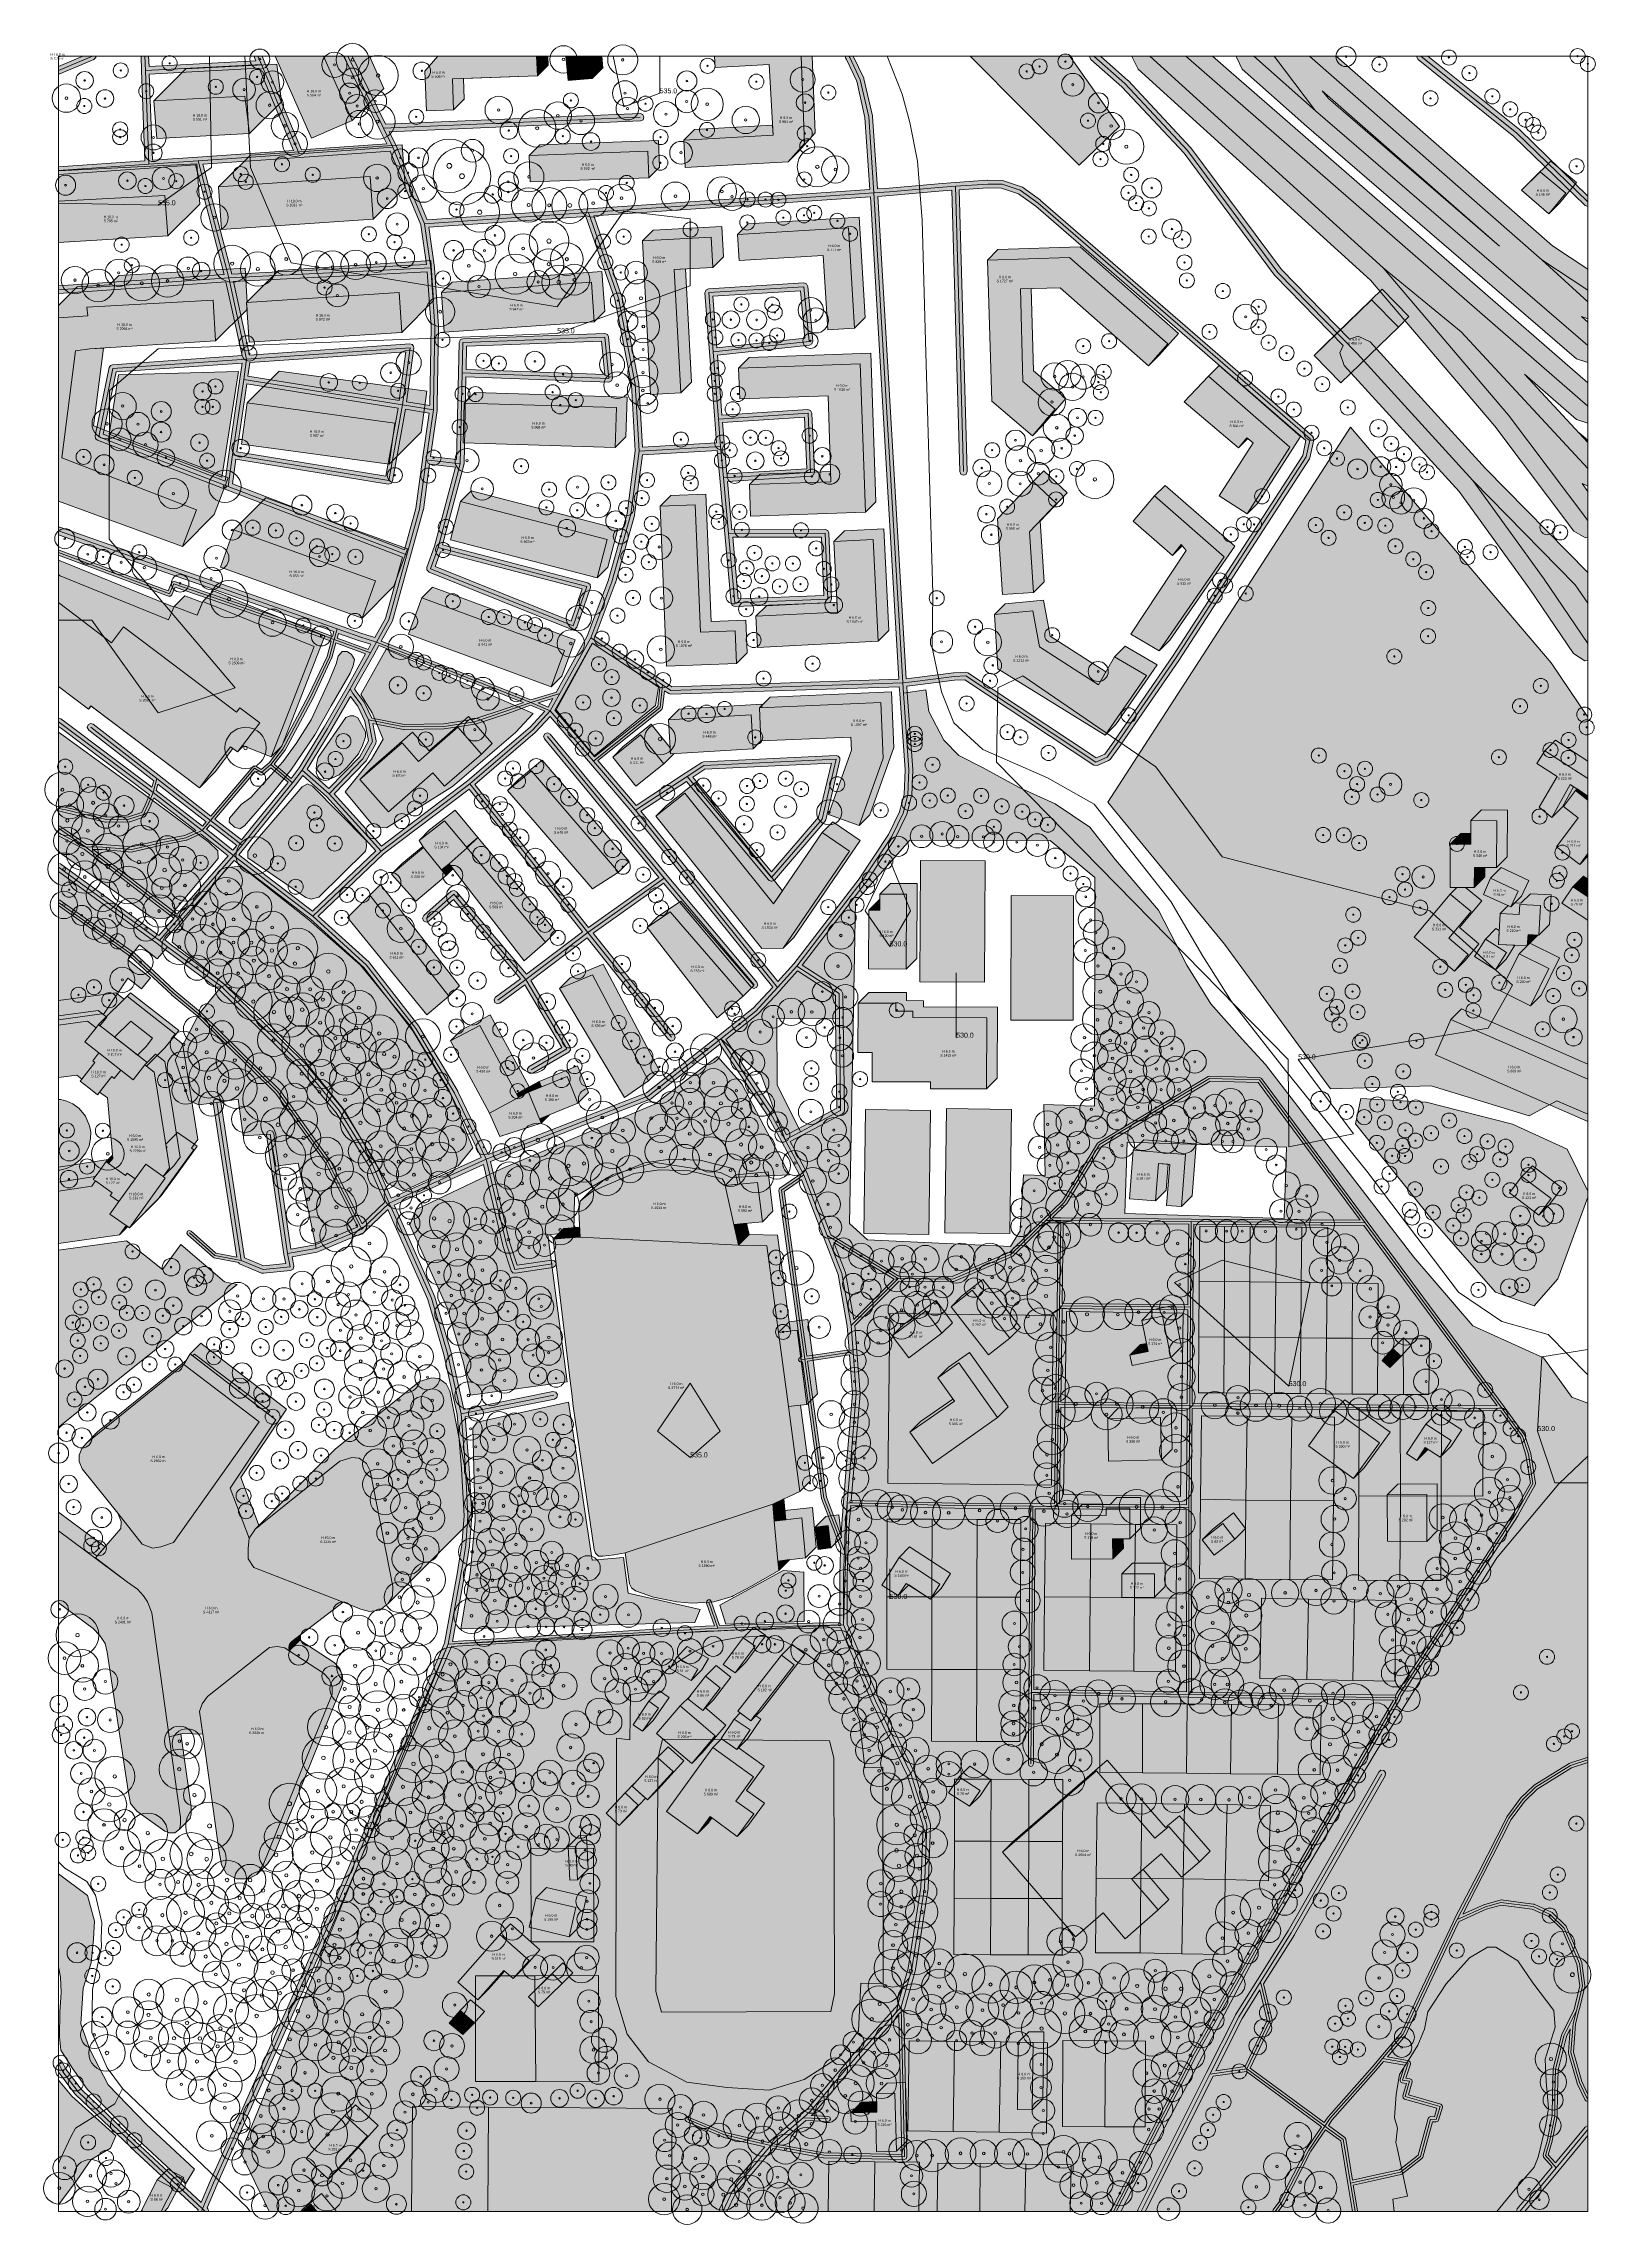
# Model space of a CAD drawing. Header units: metres. Extents: x -6 to 613, y -5 to 865.
import ezdxf

# ---------------------------------------------------------------- set-up
doc = ezdxf.new("R2010")
doc.units = ezdxf.units.M
doc.header["$MEASUREMENT"] = 0
for name, color, linetype, lineweight, true_color in [('TPX_BUILDING_AREAS_TEXT', 7, 'CONTINUOUS', 0, 0x000000), ('TPX_BUILDING_HEIGHTS_TEXT', 7, 'CONTINUOUS', 0, 0x000000), ('TPX_BUILDINGS', 7, 'CONTINUOUS', 0, 0x000000), ('TPX_BUILDINGS_HATCH', 7, 'CONTINUOUS', 0, 0xf0f0f0), ('TPX_BUILDINGS_SHADOWS_HATCH', 7, 'CONTINUOUS', 0, 0x000000), ('TPX_BUILDINGS_SHADOWS_OUTLINES', 7, 'CONTINUOUS', 0, 0x000000), ('TPX_CONTOUR_LINES_5M', 7, 'CONTINUOUS', 0, 0x969696), ('TPX_CONTOUR_LINES_5M_TEXT', 7, 'CONTINUOUS', 0, 0x000000), ('TPX_FRAME_PROJECT', 7, 'CONTINUOUS', 0, 0x000000), ('TPX_ROADS_AXES', 7, 'CONTINUOUS', 0, 0x323232), ('TPX_ROADS_CONTOURS', 7, 'CONTINUOUS', 0, 0x646464), ('TPX_ROADS_HATCH', 7, 'CONTINUOUS', 0, 0xc8c8c8), ('TPX_VEGETATION_GREEN_SPACES', 7, 'CONTINUOUS', 0, 0x58ba48), ('TPX_VEGETATION_GREEN_SPACES_HATCH', 7, 'CONTINUOUS', 0, 0x58ba48), ('TPX_VEGETATION_TREES_INDIVIDUAL', 7, 'CONTINUOUS', 0, 0x136734), ('TPX_WATERWAYS', 7, 'CONTINUOUS', 0, 0x7aafdf), ('TPX_WATERWAYS_HATCH', 7, 'CONTINUOUS', 0, 0x7aafdf)]:
    doc.layers.add(name, color=color, linetype=linetype, lineweight=lineweight, true_color=true_color)
doc.styles.add('TPX_TEXTE', font='arial.ttf')

# ---------------------------------------------------------------- blocks, each defined once
blk = doc.blocks.new('TREETR007_CR071')
at = {"layer": 'TPX_VEGETATION_TREES_INDIVIDUAL'}
for radius in [7.06, 0.667]:
    blk.add_circle((0, 0, 0.04), radius, dxfattribs=at)
blk = doc.blocks.new('TREETR008_CR090')
at = {"layer": 'TPX_VEGETATION_TREES_INDIVIDUAL'}
for radius in [9, 0.75]:
    blk.add_circle((0, 0, 0.04), radius, dxfattribs=at)
blk = doc.blocks.new('TREETR006_CR034')
at = {"layer": 'TPX_VEGETATION_TREES_INDIVIDUAL'}
for radius in [3.39, 0.583]:
    blk.add_circle((0, 0, 0.04), radius, dxfattribs=at)
blk = doc.blocks.new('TREETR005_CR051')
at = {"layer": 'TPX_VEGETATION_TREES_INDIVIDUAL'}
for radius in [5.05, 0.542]:
    blk.add_circle((0, 0, 0.04), radius, dxfattribs=at)
blk = doc.blocks.new('TREETR006_CR049')
at = {"layer": 'TPX_VEGETATION_TREES_INDIVIDUAL'}
for radius in [4.87, 0.625]:
    blk.add_circle((0, 0, 0.04), radius, dxfattribs=at)
blk = doc.blocks.new('TREETR005_CR054')
at = {"layer": 'TPX_VEGETATION_TREES_INDIVIDUAL'}
for radius in [5.44, 0.458]:
    blk.add_circle((0, 0, 0.04), radius, dxfattribs=at)
blk = doc.blocks.new('TREETR006_CR054')
at = {"layer": 'TPX_VEGETATION_TREES_INDIVIDUAL'}
for radius in [5.42, 0.625]:
    blk.add_circle((0, 0, 0.04), radius, dxfattribs=at)
blk = doc.blocks.new('TREETR005_CR050')
at = {"layer": 'TPX_VEGETATION_TREES_INDIVIDUAL'}
for radius in [4.97, 0.5]:
    blk.add_circle((0, 0, 0.04), radius, dxfattribs=at)
blk = doc.blocks.new('TREETR005_CR057')
at = {"layer": 'TPX_VEGETATION_TREES_INDIVIDUAL'}
for radius in [5.65, 0.542]:
    blk.add_circle((0, 0, 0.04), radius, dxfattribs=at)
blk = doc.blocks.new('TREETR003_CR035')
at = {"layer": 'TPX_VEGETATION_TREES_INDIVIDUAL'}
for radius in [3.5, 0.292]:
    blk.add_circle((0, 0, 0.04), radius, dxfattribs=at)
blk = doc.blocks.new('TREETR004_CR045')
at = {"layer": 'TPX_VEGETATION_TREES_INDIVIDUAL'}
for radius in [4.52, 0.417]:
    blk.add_circle((0, 0, 0.04), radius, dxfattribs=at)
blk = doc.blocks.new('TREETR007_CR076')
at = {"layer": 'TPX_VEGETATION_TREES_INDIVIDUAL'}
for radius in [7.59, 0.667]:
    blk.add_circle((0, 0, 0.04), radius, dxfattribs=at)
blk = doc.blocks.new('TREETR008_CR095')
at = {"layer": 'TPX_VEGETATION_TREES_INDIVIDUAL'}
for radius in [9.5, 0.792]:
    blk.add_circle((0, 0, 0.04), radius, dxfattribs=at)
blk = doc.blocks.new('TREETR006_CR074')
at = {"layer": 'TPX_VEGETATION_TREES_INDIVIDUAL'}
for radius in [7.35, 0.625]:
    blk.add_circle((0, 0, 0.04), radius, dxfattribs=at)
blk = doc.blocks.new('TREETR007_CR078')
at = {"layer": 'TPX_VEGETATION_TREES_INDIVIDUAL'}
for radius in [7.84, 0.708]:
    blk.add_circle((0, 0, 0.04), radius, dxfattribs=at)
blk = doc.blocks.new('TREETR005_CR063')
at = {"layer": 'TPX_VEGETATION_TREES_INDIVIDUAL'}
for radius in [6.28, 0.542]:
    blk.add_circle((0, 0, 0.04), radius, dxfattribs=at)
blk = doc.blocks.new('TREETR006_CR061')
at = {"layer": 'TPX_VEGETATION_TREES_INDIVIDUAL'}
for radius in [6.07, 0.625]:
    blk.add_circle((0, 0, 0.04), radius, dxfattribs=at)
blk = doc.blocks.new('TREETR005_CR039')
at = {"layer": 'TPX_VEGETATION_TREES_INDIVIDUAL'}
for radius in [3.94, 0.542]:
    blk.add_circle((0, 0, 0.04), radius, dxfattribs=at)
blk = doc.blocks.new('TREETR007_CR077')
at = {"layer": 'TPX_VEGETATION_TREES_INDIVIDUAL'}
for radius in [7.72, 0.708]:
    blk.add_circle((0, 0, 0.04), radius, dxfattribs=at)
blk = doc.blocks.new('TREETR007_CR053')
at = {"layer": 'TPX_VEGETATION_TREES_INDIVIDUAL'}
for radius in [5.33, 0.667]:
    blk.add_circle((0, 0, 0.04), radius, dxfattribs=at)
blk = doc.blocks.new('TREETR006_CR065')
at = {"layer": 'TPX_VEGETATION_TREES_INDIVIDUAL'}
for radius in [6.45, 0.625]:
    blk.add_circle((0, 0, 0.04), radius, dxfattribs=at)
blk = doc.blocks.new('TREETR007_CR057')
at = {"layer": 'TPX_VEGETATION_TREES_INDIVIDUAL'}
for radius in [5.74, 0.667]:
    blk.add_circle((0, 0, 0.04), radius, dxfattribs=at)
blk = doc.blocks.new('TREETR005_CR058')
at = {"layer": 'TPX_VEGETATION_TREES_INDIVIDUAL'}
for radius in [5.82, 0.5]:
    blk.add_circle((0, 0, 0.04), radius, dxfattribs=at)
blk = doc.blocks.new('TREETR004_CR043')
at = {"layer": 'TPX_VEGETATION_TREES_INDIVIDUAL'}
for radius in [4.3, 0.375]:
    blk.add_circle((0, 0, 0.04), radius, dxfattribs=at)
blk = doc.blocks.new('TREETR005_CR038')
at = {"layer": 'TPX_VEGETATION_TREES_INDIVIDUAL'}
for radius in [3.84, 0.5]:
    blk.add_circle((0, 0, 0.04), radius, dxfattribs=at)
blk = doc.blocks.new('TREETR005_CR059')
at = {"layer": 'TPX_VEGETATION_TREES_INDIVIDUAL'}
for radius in [5.89, 0.542]:
    blk.add_circle((0, 0, 0.04), radius, dxfattribs=at)
blk = doc.blocks.new('TREETR006_CR042')
at = {"layer": 'TPX_VEGETATION_TREES_INDIVIDUAL'}
for radius in [4.2, 0.583]:
    blk.add_circle((0, 0, 0.04), radius, dxfattribs=at)
blk = doc.blocks.new('TREETR006_CR069')
at = {"layer": 'TPX_VEGETATION_TREES_INDIVIDUAL'}
for radius in [6.86, 0.625]:
    blk.add_circle((0, 0, 0.04), radius, dxfattribs=at)
blk = doc.blocks.new('TREETR006_CR048')
at = {"layer": 'TPX_VEGETATION_TREES_INDIVIDUAL'}
for radius in [4.76, 0.583]:
    blk.add_circle((0, 0, 0.04), radius, dxfattribs=at)
blk = doc.blocks.new('TREETR003_CR040')
at = {"layer": 'TPX_VEGETATION_TREES_INDIVIDUAL'}
for radius in [4, 0.333]:
    blk.add_circle((0, 0, 0.04), radius, dxfattribs=at)
blk = doc.blocks.new('TREETR007_CR050')
at = {"layer": 'TPX_VEGETATION_TREES_INDIVIDUAL'}
for radius in [4.97, 0.667]:
    blk.add_circle((0, 0, 0.04), radius, dxfattribs=at)
blk = doc.blocks.new('TREETR010_CR107')
at = {"layer": 'TPX_VEGETATION_TREES_INDIVIDUAL'}
for radius in [10.7, 0.958]:
    blk.add_circle((0, 0, 0.04), radius, dxfattribs=at)
blk = doc.blocks.new('TREETR003_CR032')
at = {"layer": 'TPX_VEGETATION_TREES_INDIVIDUAL'}
for radius in [3.23, 0.292]:
    blk.add_circle((0, 0, 0.04), radius, dxfattribs=at)
blk = doc.blocks.new('TREETR004_CR046')
at = {"layer": 'TPX_VEGETATION_TREES_INDIVIDUAL'}
for radius in [4.59, 0.417]:
    blk.add_circle((0, 0, 0.04), radius, dxfattribs=at)
blk = doc.blocks.new('TREETR006_CR040')
at = {"layer": 'TPX_VEGETATION_TREES_INDIVIDUAL'}
for radius in [4.03, 0.583]:
    blk.add_circle((0, 0, 0.04), radius, dxfattribs=at)
blk = doc.blocks.new('TREETR008_CR081')
at = {"layer": 'TPX_VEGETATION_TREES_INDIVIDUAL'}
for radius in [8.11, 0.792]:
    blk.add_circle((0, 0, 0.04), radius, dxfattribs=at)
blk = doc.blocks.new('TREETR007_CR055')
at = {"layer": 'TPX_VEGETATION_TREES_INDIVIDUAL'}
for radius in [5.54, 0.667]:
    blk.add_circle((0, 0, 0.04), radius, dxfattribs=at)
blk = doc.blocks.new('TREETR004_CR040')
at = {"layer": 'TPX_VEGETATION_TREES_INDIVIDUAL'}
for radius in [4, 0.375]:
    blk.add_circle((0, 0, 0.04), radius, dxfattribs=at)
blk = doc.blocks.new('TREETR004_CR037')
at = {"layer": 'TPX_VEGETATION_TREES_INDIVIDUAL'}
for radius in [3.71, 0.375]:
    blk.add_circle((0, 0, 0.04), radius, dxfattribs=at)
blk = doc.blocks.new('TREETR007_CR068')
at = {"layer": 'TPX_VEGETATION_TREES_INDIVIDUAL'}
for radius in [6.79, 0.708]:
    blk.add_circle((0, 0, 0.04), radius, dxfattribs=at)
blk = doc.blocks.new('TREETR005_CR055')
at = {"layer": 'TPX_VEGETATION_TREES_INDIVIDUAL'}
for radius in [5.45, 0.5]:
    blk.add_circle((0, 0, 0.04), radius, dxfattribs=at)
blk = doc.blocks.new('TREETR007_CR080')
at = {"layer": 'TPX_VEGETATION_TREES_INDIVIDUAL'}
for radius in [8, 0.667]:
    blk.add_circle((0, 0, 0.04), radius, dxfattribs=at)
blk = doc.blocks.new('TREETR006_CR045')
at = {"layer": 'TPX_VEGETATION_TREES_INDIVIDUAL'}
for radius in [4.45, 0.625]:
    blk.add_circle((0, 0, 0.04), radius, dxfattribs=at)
blk = doc.blocks.new('TREETR006_CR070')
at = {"layer": 'TPX_VEGETATION_TREES_INDIVIDUAL'}
for radius in [7, 0.583]:
    blk.add_circle((0, 0, 0.04), radius, dxfattribs=at)
blk = doc.blocks.new('TREETR004_CR031')
at = {"layer": 'TPX_VEGETATION_TREES_INDIVIDUAL'}
for radius in [3.09, 0.417]:
    blk.add_circle((0, 0, 0.04), radius, dxfattribs=at)
blk = doc.blocks.new('TREETR005_CR030')
at = {"layer": 'TPX_VEGETATION_TREES_INDIVIDUAL'}
for radius in [3, 0.5]:
    blk.add_circle((0, 0, 0.04), radius, dxfattribs=at)
blk = doc.blocks.new('TREETR005_CR045')
at = {"layer": 'TPX_VEGETATION_TREES_INDIVIDUAL'}
for radius in [4.5, 0.5]:
    blk.add_circle((0, 0, 0.04), radius, dxfattribs=at)
blk = doc.blocks.new('TREETR007_CR085')
at = {"layer": 'TPX_VEGETATION_TREES_INDIVIDUAL'}
for radius in [8.5, 0.708]:
    blk.add_circle((0, 0, 0.04), radius, dxfattribs=at)
blk = doc.blocks.new('TREETR005_CR044')
at = {"layer": 'TPX_VEGETATION_TREES_INDIVIDUAL'}
for radius in [4.36, 0.458]:
    blk.add_circle((0, 0, 0.04), radius, dxfattribs=at)
blk = doc.blocks.new('TREETR005_CR033')
at = {"layer": 'TPX_VEGETATION_TREES_INDIVIDUAL'}
for radius in [3.26, 0.5]:
    blk.add_circle((0, 0, 0.04), radius, dxfattribs=at)
blk = doc.blocks.new('TREETR007_CR062')
at = {"layer": 'TPX_VEGETATION_TREES_INDIVIDUAL'}
for radius in [6.23, 0.667]:
    blk.add_circle((0, 0, 0.04), radius, dxfattribs=at)
blk = doc.blocks.new('TREETR004_CR036')
at = {"layer": 'TPX_VEGETATION_TREES_INDIVIDUAL'}
for radius in [3.6, 0.375]:
    blk.add_circle((0, 0, 0.04), radius, dxfattribs=at)
blk = doc.blocks.new('TREETR006_CR044')
at = {"layer": 'TPX_VEGETATION_TREES_INDIVIDUAL'}
for radius in [4.36, 0.583]:
    blk.add_circle((0, 0, 0.04), radius, dxfattribs=at)
blk = doc.blocks.new('TREETR008_CR072')
at = {"layer": 'TPX_VEGETATION_TREES_INDIVIDUAL'}
for radius in [7.2, 0.75]:
    blk.add_circle((0, 0, 0.04), radius, dxfattribs=at)
blk = doc.blocks.new('TREETR006_CR073')
at = {"layer": 'TPX_VEGETATION_TREES_INDIVIDUAL'}
for radius in [7.28, 0.625]:
    blk.add_circle((0, 0, 0.04), radius, dxfattribs=at)
blk = doc.blocks.new('TREETR006_CR056')
at = {"layer": 'TPX_VEGETATION_TREES_INDIVIDUAL'}
for radius in [5.6, 0.625]:
    blk.add_circle((0, 0, 0.04), radius, dxfattribs=at)
blk = doc.blocks.new('TREETR006_CR075')
at = {"layer": 'TPX_VEGETATION_TREES_INDIVIDUAL'}
for radius in [7.5, 0.625]:
    blk.add_circle((0, 0, 0.04), radius, dxfattribs=at)
blk = doc.blocks.new('TREETR003_CR030')
at = {"layer": 'TPX_VEGETATION_TREES_INDIVIDUAL'}
for radius in [3, 0.25]:
    blk.add_circle((0, 0, 0.04), radius, dxfattribs=at)
blk = doc.blocks.new('TREETR006_CR035')
at = {"layer": 'TPX_VEGETATION_TREES_INDIVIDUAL'}
for radius in [3.45, 0.625]:
    blk.add_circle((0, 0, 0.04), radius, dxfattribs=at)
blk = doc.blocks.new('TREETR005_CR048')
at = {"layer": 'TPX_VEGETATION_TREES_INDIVIDUAL'}
for radius in [4.79, 0.458]:
    blk.add_circle((0, 0, 0.04), radius, dxfattribs=at)
blk = doc.blocks.new('TREETR005_CR065')
at = {"layer": 'TPX_VEGETATION_TREES_INDIVIDUAL'}
for radius in [6.5, 0.542]:
    blk.add_circle((0, 0, 0.04), radius, dxfattribs=at)
blk = doc.blocks.new('TREETR007_CR044')
at = {"layer": 'TPX_VEGETATION_TREES_INDIVIDUAL'}
for radius in [4.36, 0.667]:
    blk.add_circle((0, 0, 0.04), radius, dxfattribs=at)
blk = doc.blocks.new('TREETR003_CR039')
at = {"layer": 'TPX_VEGETATION_TREES_INDIVIDUAL'}
for radius in [3.89, 0.333]:
    blk.add_circle((0, 0, 0.04), radius, dxfattribs=at)
blk = doc.blocks.new('TREETR006_CR067')
at = {"layer": 'TPX_VEGETATION_TREES_INDIVIDUAL'}
for radius in [6.67, 0.625]:
    blk.add_circle((0, 0, 0.04), radius, dxfattribs=at)
blk = doc.blocks.new('TREETR006_CR064')
at = {"layer": 'TPX_VEGETATION_TREES_INDIVIDUAL'}
for radius in [6.36, 0.583]:
    blk.add_circle((0, 0, 0.04), radius, dxfattribs=at)
blk = doc.blocks.new('TREETR003_CR038')
at = {"layer": 'TPX_VEGETATION_TREES_INDIVIDUAL'}
for radius in [3.79, 0.333]:
    blk.add_circle((0, 0, 0.04), radius, dxfattribs=at)
blk = doc.blocks.new('TREETR004_CR044')
at = {"layer": 'TPX_VEGETATION_TREES_INDIVIDUAL'}
for radius in [4.44, 0.417]:
    blk.add_circle((0, 0, 0.04), radius, dxfattribs=at)
blk = doc.blocks.new('TREETR007_CR042')
at = {"layer": 'TPX_VEGETATION_TREES_INDIVIDUAL'}
for radius in [4.18, 0.667]:
    blk.add_circle((0, 0, 0.04), radius, dxfattribs=at)
blk = doc.blocks.new('TREETR004_CR030')
at = {"layer": 'TPX_VEGETATION_TREES_INDIVIDUAL'}
for radius in [3, 0.417]:
    blk.add_circle((0, 0, 0.04), radius, dxfattribs=at)
blk = doc.blocks.new('TREETR005_CR049')
at = {"layer": 'TPX_VEGETATION_TREES_INDIVIDUAL'}
for radius in [4.89, 0.5]:
    blk.add_circle((0, 0, 0.04), radius, dxfattribs=at)
blk = doc.blocks.new('TREETR006_CR055')
at = {"layer": 'TPX_VEGETATION_TREES_INDIVIDUAL'}
for radius in [5.46, 0.583]:
    blk.add_circle((0, 0, 0.04), radius, dxfattribs=at)
blk = doc.blocks.new('TREETR006_CR058')
at = {"layer": 'TPX_VEGETATION_TREES_INDIVIDUAL'}
for radius in [5.83, 0.583]:
    blk.add_circle((0, 0, 0.04), radius, dxfattribs=at)
blk = doc.blocks.new('TREETR005_CR032')
at = {"layer": 'TPX_VEGETATION_TREES_INDIVIDUAL'}
for radius in [3.18, 0.458]:
    blk.add_circle((0, 0, 0.04), radius, dxfattribs=at)
blk = doc.blocks.new('TREETR004_CR035')
at = {"layer": 'TPX_VEGETATION_TREES_INDIVIDUAL'}
for radius in [3.47, 0.375]:
    blk.add_circle((0, 0, 0.04), radius, dxfattribs=at)
blk = doc.blocks.new('TREETR004_CR047')
at = {"layer": 'TPX_VEGETATION_TREES_INDIVIDUAL'}
for radius in [4.72, 0.417]:
    blk.add_circle((0, 0, 0.04), radius, dxfattribs=at)
blk = doc.blocks.new('TREETR006_CR052')
at = {"layer": 'TPX_VEGETATION_TREES_INDIVIDUAL'}
for radius in [5.22, 0.625]:
    blk.add_circle((0, 0, 0.04), radius, dxfattribs=at)
blk = doc.blocks.new('TREETR004_CR038')
at = {"layer": 'TPX_VEGETATION_TREES_INDIVIDUAL'}
for radius in [3.75, 0.417]:
    blk.add_circle((0, 0, 0.04), radius, dxfattribs=at)
blk = doc.blocks.new('TREETR006_CR063')
at = {"layer": 'TPX_VEGETATION_TREES_INDIVIDUAL'}
for radius in [6.27, 0.625]:
    blk.add_circle((0, 0, 0.04), radius, dxfattribs=at)
blk = doc.blocks.new('TREETR005_CR061')
at = {"layer": 'TPX_VEGETATION_TREES_INDIVIDUAL'}
for radius in [6.05, 0.542]:
    blk.add_circle((0, 0, 0.04), radius, dxfattribs=at)
blk = doc.blocks.new('TREETR004_CR042')
at = {"layer": 'TPX_VEGETATION_TREES_INDIVIDUAL'}
for radius in [4.19, 0.417]:
    blk.add_circle((0, 0, 0.04), radius, dxfattribs=at)
blk = doc.blocks.new('TREETR003_CR033')
at = {"layer": 'TPX_VEGETATION_TREES_INDIVIDUAL'}
for radius in [3.31, 0.333]:
    blk.add_circle((0, 0, 0.04), radius, dxfattribs=at)
blk = doc.blocks.new('TREETR007_CR059')
at = {"layer": 'TPX_VEGETATION_TREES_INDIVIDUAL'}
for radius in [5.86, 0.708]:
    blk.add_circle((0, 0, 0.04), radius, dxfattribs=at)
blk = doc.blocks.new('TREETR006_CR043')
at = {"layer": 'TPX_VEGETATION_TREES_INDIVIDUAL'}
for radius in [4.29, 0.625]:
    blk.add_circle((0, 0, 0.04), radius, dxfattribs=at)
blk = doc.blocks.new('TREETR006_CR053')
at = {"layer": 'TPX_VEGETATION_TREES_INDIVIDUAL'}
for radius in [5.28, 0.583]:
    blk.add_circle((0, 0, 0.04), radius, dxfattribs=at)
blk = doc.blocks.new('TREETR005_CR040')
at = {"layer": 'TPX_VEGETATION_TREES_INDIVIDUAL'}
for radius in [4.02, 0.458]:
    blk.add_circle((0, 0, 0.04), radius, dxfattribs=at)
blk = doc.blocks.new('TREETR007_CR054')
at = {"layer": 'TPX_VEGETATION_TREES_INDIVIDUAL'}
for radius in [5.44, 0.667]:
    blk.add_circle((0, 0, 0.04), radius, dxfattribs=at)
blk = doc.blocks.new('TREETR005_CR060')
at = {"layer": 'TPX_VEGETATION_TREES_INDIVIDUAL'}
for radius in [6, 0.5]:
    blk.add_circle((0, 0, 0.04), radius, dxfattribs=at)
blk = doc.blocks.new('TREETR007_CR073')
at = {"layer": 'TPX_VEGETATION_TREES_INDIVIDUAL'}
for radius in [7.3, 0.708]:
    blk.add_circle((0, 0, 0.04), radius, dxfattribs=at)
blk = doc.blocks.new('TREETR005_CR064')
at = {"layer": 'TPX_VEGETATION_TREES_INDIVIDUAL'}
for radius in [6.41, 0.542]:
    blk.add_circle((0, 0, 0.04), radius, dxfattribs=at)
blk = doc.blocks.new('TREETR005_CR043')
at = {"layer": 'TPX_VEGETATION_TREES_INDIVIDUAL'}
for radius in [4.25, 0.542]:
    blk.add_circle((0, 0, 0.04), radius, dxfattribs=at)
blk = doc.blocks.new('TREETR006_CR060')
at = {"layer": 'TPX_VEGETATION_TREES_INDIVIDUAL'}
for radius in [6, 0.625]:
    blk.add_circle((0, 0, 0.04), radius, dxfattribs=at)
blk = doc.blocks.new('TREETR007_CR069')
at = {"layer": 'TPX_VEGETATION_TREES_INDIVIDUAL'}
for radius in [6.92, 0.708]:
    blk.add_circle((0, 0, 0.04), radius, dxfattribs=at)
blk = doc.blocks.new('TREETR005_CR041')
at = {"layer": 'TPX_VEGETATION_TREES_INDIVIDUAL'}
for radius in [4.11, 0.542]:
    blk.add_circle((0, 0, 0.04), radius, dxfattribs=at)
blk = doc.blocks.new('TREETR005_CR053')
at = {"layer": 'TPX_VEGETATION_TREES_INDIVIDUAL'}
for radius in [5.3, 0.542]:
    blk.add_circle((0, 0, 0.04), radius, dxfattribs=at)
blk = doc.blocks.new('TREETR008_CR080')
at = {"layer": 'TPX_VEGETATION_TREES_INDIVIDUAL'}
for radius in [7.95, 0.833]:
    blk.add_circle((0, 0, 0.04), radius, dxfattribs=at)
blk = doc.blocks.new('TREETR006_CR041')
at = {"layer": 'TPX_VEGETATION_TREES_INDIVIDUAL'}
for radius in [4.11, 0.625]:
    blk.add_circle((0, 0, 0.04), radius, dxfattribs=at)
blk = doc.blocks.new('TREETR007_CR064')
at = {"layer": 'TPX_VEGETATION_TREES_INDIVIDUAL'}
for radius in [6.37, 0.708]:
    blk.add_circle((0, 0, 0.04), radius, dxfattribs=at)
blk = doc.blocks.new('TREETR005_CR047')
at = {"layer": 'TPX_VEGETATION_TREES_INDIVIDUAL'}
for radius in [4.71, 0.458]:
    blk.add_circle((0, 0, 0.04), radius, dxfattribs=at)
blk = doc.blocks.new('TREETR006_CR051')
at = {"layer": 'TPX_VEGETATION_TREES_INDIVIDUAL'}
for radius in [5.09, 0.583]:
    blk.add_circle((0, 0, 0.04), radius, dxfattribs=at)
blk = doc.blocks.new('TREETR007_CR063')
at = {"layer": 'TPX_VEGETATION_TREES_INDIVIDUAL'}
for radius in [6.3, 0.708]:
    blk.add_circle((0, 0, 0.04), radius, dxfattribs=at)
blk = doc.blocks.new('TREETR005_CR062')
at = {"layer": 'TPX_VEGETATION_TREES_INDIVIDUAL'}
for radius in [6.15, 0.542]:
    blk.add_circle((0, 0, 0.04), radius, dxfattribs=at)
blk = doc.blocks.new('TREETR007_CR082')
at = {"layer": 'TPX_VEGETATION_TREES_INDIVIDUAL'}
for radius in [8.24, 0.708]:
    blk.add_circle((0, 0, 0.04), radius, dxfattribs=at)
blk = doc.blocks.new('TREETR005_CR037')
at = {"layer": 'TPX_VEGETATION_TREES_INDIVIDUAL'}
for radius in [3.74, 0.458]:
    blk.add_circle((0, 0, 0.04), radius, dxfattribs=at)
blk = doc.blocks.new('TREETR005_CR052')
at = {"layer": 'TPX_VEGETATION_TREES_INDIVIDUAL'}
for radius in [5.24, 0.458]:
    blk.add_circle((0, 0, 0.04), radius, dxfattribs=at)
blk = doc.blocks.new('TREETR007_CR075')
at = {"layer": 'TPX_VEGETATION_TREES_INDIVIDUAL'}
for radius in [7.5, 0.708]:
    blk.add_circle((0, 0, 0.04), radius, dxfattribs=at)
blk = doc.blocks.new('TREETR004_CR050')
at = {"layer": 'TPX_VEGETATION_TREES_INDIVIDUAL'}
for radius in [5, 0.417]:
    blk.add_circle((0, 0, 0.04), radius, dxfattribs=at)
blk = doc.blocks.new('TREETR005_CR046')
at = {"layer": 'TPX_VEGETATION_TREES_INDIVIDUAL'}
for radius in [4.63, 0.458]:
    blk.add_circle((0, 0, 0.04), radius, dxfattribs=at)
blk = doc.blocks.new('TREETR008_CR074')
at = {"layer": 'TPX_VEGETATION_TREES_INDIVIDUAL'}
for radius in [7.43, 0.75]:
    blk.add_circle((0, 0, 0.04), radius, dxfattribs=at)
blk = doc.blocks.new('TREETR006_CR059')
at = {"layer": 'TPX_VEGETATION_TREES_INDIVIDUAL'}
for radius in [5.9, 0.583]:
    blk.add_circle((0, 0, 0.04), radius, dxfattribs=at)
blk = doc.blocks.new('TREETR004_CR039')
at = {"layer": 'TPX_VEGETATION_TREES_INDIVIDUAL'}
for radius in [3.87, 0.417]:
    blk.add_circle((0, 0, 0.04), radius, dxfattribs=at)
blk = doc.blocks.new('TREETR006_CR066')
at = {"layer": 'TPX_VEGETATION_TREES_INDIVIDUAL'}
for radius in [6.56, 0.625]:
    blk.add_circle((0, 0, 0.04), radius, dxfattribs=at)
blk = doc.blocks.new('TREETR010_CR115')
at = {"layer": 'TPX_VEGETATION_TREES_INDIVIDUAL'}
for radius in [11.5, 0.958]:
    blk.add_circle((0, 0, 0.04), radius, dxfattribs=at)
blk = doc.blocks.new('TREETR008_CR067')
at = {"layer": 'TPX_VEGETATION_TREES_INDIVIDUAL'}
for radius in [6.74, 0.75]:
    blk.add_circle((0, 0, 0.04), radius, dxfattribs=at)

msp = doc.modelspace()

# ---------------------------------------------------------------- hatches: boundary and pattern name
at = {"layer": 'TPX_BUILDINGS_HATCH'}
for points in [[(0, 859.87), (0, 859.48), (0.92, 859.87), (0, 859.87)], [(105.77, 859.87), (86.44, 859.87), (100.96, 827.11), (117.14, 834.2), (105.77, 859.87)], [(151.39, 859.87), (146.26, 853.86), (146.86, 838.08), (157.66, 838.48), (157.2, 850.75), (191.11, 852.01), (190.81, 859.87), (151.39, 859.87)], [(212.15, 859.87), (202.44, 859.87), (203.33, 850.12), (212.97, 850.99), (212.15, 859.87)], [(285.16, 828.3), (249.53, 826.31), (250.14, 815.41), (291.21, 817.7), (297.67, 825.07), (296.38, 859.87), (261.81, 859.87), (262.06, 855.37), (283.58, 856.56), (285.16, 828.3)], [(74.36, 843.93), (38.12, 842.03), (39.23, 827.06), (76.22, 828.95), (74.36, 843.93)], [(235.17, 821.93), (187.87, 820.27), (188.25, 809.67), (235.55, 811.33), (235.17, 821.93)], [(124.39, 811.79), (63.86, 807.66), (65.02, 790.72), (125.56, 794.84), (124.39, 811.79)], [(591.23, 813.69), (583.83, 806.34), (594.68, 796.98), (601.52, 805.21), (591.23, 813.69)], [(0, 802.05), (0, 785.47), (43.67, 788.13), (42.46, 804.21), (0, 802.05)], [(260.47, 787.65), (233.01, 786.2), (236.26, 724.87), (248.34, 725.5), (245.73, 774.78), (261.11, 775.58), (260.47, 787.65)], [(315.26, 791.35), (271, 788.69), (271.63, 778.36), (305.2, 780.38), (307.02, 750.68), (317.7, 751.32), (315.26, 791.35)], [(403.39, 779.54), (370.66, 778.52), (372.44, 722.23), (388.61, 708.39), (397.77, 718.98), (384.84, 730.05), (383.85, 767.02), (399.65, 767.44), (435.01, 736.37), (442.69, 745.02), (403.39, 779.54)], [(212.65, 769.65), (152.87, 765.51), (153.97, 749.75), (213.75, 753.89), (212.65, 769.65)], [(0, 755.47), (0, 682.3), (49.46, 664.23), (55.03, 678.85), (1.32, 699.58), (6.8, 742.3), (12.52, 743.07), (62.73, 746.27), (61.77, 762.5), (11.37, 759.65), (11.74, 756.19), (0, 755.47)], [(135.93, 765.58), (75.07, 761.63), (76.11, 745.72), (136.97, 749.67), (135.93, 765.58)], [(523.95, 762.68), (501.06, 740.44), (511.76, 729.53), (534.64, 751.77), (523.95, 762.68)], [(319.92, 737.06), (271.41, 735.4), (271.83, 723.14), (307.08, 724.35), (308.26, 690.02), (275.73, 688.91), (276.17, 676.29), (321.97, 677.86), (319.92, 737.06)], [(458.88, 732.2), (449.25, 721.99), (470.91, 703.55), (474.22, 707.6), (476.74, 705.64), (463.13, 684.42), (474.38, 677.27), (491.4, 703.87), (458.88, 732.2)], [(75.32, 721.51), (73.05, 705.07), (132.01, 697.05), (134.27, 713.49), (75.32, 721.51)], [(161.92, 721.47), (161.43, 705.56), (222.18, 703.7), (222.67, 719.62), (161.92, 721.47)], [(388.9, 690.16), (374.73, 675.24), (376.76, 645.05), (389.08, 645.87), (387.44, 670.07), (398.21, 681.41), (388.9, 690.16)], [(160.41, 682.17), (156.42, 666.94), (215, 651.74), (219.01, 666.97), (160.41, 682.17)], [(254.12, 680.82), (240.13, 680.27), (242.69, 616.42), (270.52, 617.52), (270, 630.62), (256.16, 630.07), (254.12, 680.82)], [(449.95, 662.58), (427.84, 629.31), (439.18, 622.57), (465.17, 660.08), (437.39, 684.39), (428.83, 674.35), (444.51, 660.62), (447.94, 664.96), (449.95, 662.58)], [(70.01, 670.92), (64.6, 656.02), (121.16, 635.69), (126.57, 650.59), (70.01, 670.92)], [(310.85, 638.02), (278.27, 636.38), (278.91, 623.99), (327.15, 626.43), (325.08, 667.02), (309.41, 666.23), (310.85, 638.02)], [(0, 652.8), (0, 641.84), (21.23, 625.85), (25.99, 632.11), (71.09, 598.14), (72.39, 599.85), (80.3, 593.89), (73.42, 584.83), (84.87, 580.33), (102.09, 624.3), (57.57, 642.26), (55.41, 636.82), (46.23, 640.28), (43.96, 634.95), (0, 652.8)], [(0, 641.84), (0, 608.34), (11.97, 599.36), (12.92, 600.61), (56.23, 567.99), (68.67, 584.34), (71.45, 582.24), (73.42, 584.83), (80.3, 593.89), (72.39, 599.85), (71.09, 598.14), (25.99, 632.11), (21.23, 625.85), (0, 641.84)], [(145.03, 643.73), (139.62, 629.21), (196.58, 608.18), (201.99, 622.71), (145.03, 643.73)], [(388.74, 638.56), (373.52, 637.14), (374.89, 615.47), (417.64, 588.97), (434.12, 612.81), (421.34, 620.25), (414.95, 609.08), (391.49, 624.18), (388.74, 638.56)], [(328.14, 601.96), (279.74, 599.92), (280.31, 586.63), (316.18, 588.14), (316.4, 583.03), (307.25, 557.29), (319.57, 552.95), (329.09, 579.72), (328.14, 601.96)], [(137.09, 585.94), (120.32, 571.31), (131.68, 558.4), (149.44, 573.89), (154.1, 568.6), (168.82, 581.43), (159.41, 592.1), (143.72, 578.41), (137.09, 585.94)], [(276.37, 597.05), (243.44, 595.1), (244.26, 581.53), (277.19, 583.49), (276.37, 597.05)], [(232.3, 589.08), (221.15, 580.17), (230.44, 568.66), (241.59, 577.56), (232.3, 589.08)], [(188.81, 574.73), (179.16, 566.87), (213.09, 527.66), (223.52, 534.31), (188.81, 574.73)], [(593.05, 582.69), (589.92, 577.62), (598.07, 572.43), (590.78, 560.25), (595.87, 556.11), (603.17, 569.31), (610.31, 564.66), (610.31, 571.68), (593.05, 582.69)], [(249.96, 565.86), (238.34, 556.63), (280.68, 503.82), (289.22, 504), (315.68, 542.71), (304.77, 550.11), (285.36, 521.7), (249.96, 565.86)], [(606.45, 555.99), (597.77, 544.43), (607.03, 537.38), (610.31, 541.72), (610.31, 563.02), (605.31, 566.84), (600.59, 560.5), (606.45, 555.99)], [(154, 554.84), (143.88, 546.93), (145.66, 544.11), (152.91, 535.18), (155.91, 537.67), (163.15, 543.95), (154, 554.84)], [(563.63, 545.49), (555.36, 545.44), (555.38, 528.16), (564.89, 528.2), (564.97, 536.18), (573.82, 536.11), (574, 554.83), (563.54, 554.9), (563.63, 545.49)], [(145.66, 544.11), (132.87, 533.49), (142.64, 522.76), (154.7, 532.97), (152.91, 535.18), (145.66, 544.11)], [(163.15, 543.95), (155.91, 537.67), (185.84, 498.89), (194.29, 506.34), (163.15, 543.95)], [(571.4, 531.89), (568.58, 525.45), (579.57, 520.52), (582.48, 526.74), (571.4, 531.89)], [(124.31, 525.14), (115.4, 516.15), (146.99, 477.31), (155.84, 484.76), (124.31, 525.14)], [(323.33, 519.14), (323.24, 495.7), (338.28, 495.64), (338.39, 525.47), (327.77, 525.5), (327.75, 519.12), (323.33, 519.14)], [(555.26, 525.5), (540.93, 508.38), (557.06, 494.83), (562.54, 501.5), (554.81, 507.99), (563.66, 518.56), (555.26, 525.5)], [(604.29, 528.4), (599.94, 521.95), (610.31, 515.13), (610.31, 524.45), (604.29, 528.4)], [(244.09, 518.44), (234.86, 512.18), (262.83, 476.2), (273.28, 484.82), (244.09, 518.44)], [(575.26, 517.84), (574.57, 505.44), (586.08, 504.94), (586.41, 509.48), (590.68, 509.16), (591.37, 521.03), (583.09, 521.43), (582.86, 517.44), (575.26, 517.84)], [(569.36, 507.51), (565.01, 500.63), (573.43, 495.35), (577.78, 502.23), (569.36, 507.51)], [(582.81, 501.71), (575.44, 486.94), (587.37, 481.02), (594.74, 495.89), (582.81, 501.71)], [(213.13, 493.34), (199.92, 487.9), (225.83, 444.39), (235.47, 451.05), (213.13, 493.34)], [(319.06, 482.08), (318.99, 462.33), (324.7, 462.31), (324.66, 450.67), (347.98, 450.58), (347.96, 447.9), (370.3, 447.82), (370.41, 476.17), (340.92, 476.29), (340.92, 478.78), (334.13, 478.8), (334.15, 482.03), (319.06, 482.08)], [(0, 473.3), (0, 452.35), (7.29, 453.34), (9.32, 451.67), (14.56, 458.38), (13.67, 459.05), (16.11, 462.17), (10.52, 466.55), (15.03, 472.18), (11.55, 474.9), (0, 473.3)], [(0, 407.02), (0, 386.18), (24.35, 389.55), (27.07, 393.32), (28.31, 392.43), (35.48, 402.34), (42.64, 412.23), (41.75, 412.87), (44.29, 416.39), (39.09, 448.99), (38.2, 454.52), (34.53, 457.38), (35.34, 458.4), (26.75, 465.1), (16.04, 473.46), (15.03, 472.18), (11.55, 474.9), (0, 473.3), (0, 452.35), (7.29, 453.34), (9.32, 451.67), (8.69, 450.88), (12.15, 448.2), (15.61, 445.52), (16.43, 446.57), (19.54, 444.25), (21.67, 420.05), (19.99, 418.11), (19.02, 418.81), (16.47, 415.28), (13.91, 411.73), (14.78, 411.1), (13.35, 409.01), (0, 407.02)], [(15.03, 472.18), (10.52, 466.55), (16.11, 462.17), (24.84, 455.31), (29.76, 451.44), (34.53, 457.38), (35.34, 458.4), (26.75, 465.1), (16.04, 473.46), (15.03, 472.18)], [(168.08, 473.16), (156.48, 466.99), (171.98, 438.16), (183.58, 444.34), (168.08, 473.16)], [(555.64, 475.54), (549.51, 461.45), (610.31, 434.88), (610.31, 451.65), (555.64, 475.54)], [(9.32, 451.67), (8.69, 450.88), (12.15, 448.2), (15.61, 445.52), (16.43, 446.57), (21.28, 452.77), (22.26, 452.01), (24.84, 455.31), (16.11, 462.17), (13.67, 459.05), (14.56, 458.38), (9.32, 451.67)], [(21.28, 452.77), (16.43, 446.57), (19.54, 444.25), (21.67, 420.05), (19.99, 418.11), (26.77, 413.26), (27.42, 414.16), (30.61, 411.88), (34.81, 417.75), (41.75, 412.87), (44.29, 416.39), (39.09, 448.99), (38.2, 454.52), (34.53, 457.38), (29.76, 451.44), (24.84, 455.31), (22.26, 452.01), (21.28, 452.77)], [(202.93, 452.74), (187.58, 446.55), (191.91, 435.92), (207.26, 442.1), (202.93, 452.74)], [(183.58, 444.34), (171.98, 438.16), (176.19, 428.87), (192.57, 434.18), (191.91, 435.92), (187.58, 446.55), (183.58, 444.34)], [(16.47, 415.28), (13.91, 411.73), (14.78, 411.1), (21.4, 406.36), (20.68, 405.35), (24.11, 402.89), (30.61, 411.88), (27.42, 414.16), (26.77, 413.26), (19.99, 418.11), (19.02, 418.81), (16.47, 415.28)], [(24.11, 402.89), (20.54, 397.9), (27.07, 393.32), (28.31, 392.43), (35.48, 402.34), (42.64, 412.23), (41.75, 412.87), (34.81, 417.75), (30.61, 411.88), (24.11, 402.89)], [(428.87, 423.32), (427.36, 403.98), (437.78, 403.18), (438.93, 418.04), (443.4, 417.7), (442.12, 401.34), (448.07, 400.87), (449.7, 421.69), (428.87, 423.32)], [(0, 407.02), (0, 386.18), (24.35, 389.55), (27.07, 393.32), (20.54, 397.9), (24.11, 402.89), (20.68, 405.35), (21.4, 406.36), (14.78, 411.1), (13.35, 409.01), (0, 407.02)], [(208.2, 403.04), (207.66, 398.78), (208.14, 388.61), (271.37, 385.45), (269.5, 393.77), (266.02, 409.32), (265.75, 410.52), (264.8, 411.88), (251.86, 415.13), (239.85, 415.51), (229.61, 414.12), (217.96, 409.2), (213.01, 406.91), (208.2, 403.04)], [(278.97, 410.5), (266.02, 409.32), (269.5, 393.77), (280.87, 394.74), (278.97, 410.5)], [(583.97, 412.87), (578.96, 406.42), (590.67, 397.51), (595.68, 404.07), (583.97, 412.87)], [(202.1, 388.33), (197.47, 387.88), (204.22, 331.29), (204.82, 326.26), (205.42, 321.31), (213.73, 264.06), (214.26, 262.65), (215.45, 261.39), (217.26, 261.36), (221.78, 261.99), (226.16, 262.72), (285.01, 282.17), (295.88, 287.19), (291.3, 321.12), (287.31, 350.59), (282.62, 385.28), (271.37, 385.45), (208.14, 388.61), (202.1, 388.33)], [(364.59, 367.53), (356.15, 360.85), (371.1, 341.74), (379.63, 348.42), (364.59, 367.53)], [(345.95, 359.15), (332.72, 349.35), (339.3, 340.52), (352.53, 350.31), (345.95, 359.15)], [(434.79, 343.05), (427.56, 341.56), (428.42, 337.43), (443.91, 340.63), (440.49, 357.16), (432.23, 355.45), (434.79, 343.05)], [(294.82, 351.54), (287.31, 350.59), (291.3, 321.12), (298.68, 321.87), (296.34, 339.82), (294.82, 351.54)], [(24.96, 272.39), (14.84, 260.74), (27.61, 251), (31.49, 248.27), (34, 245.55), (35.5, 243.17), (37.32, 238.78), (44.19, 189.36), (49.61, 190.65), (57.59, 190.43), (56.35, 199.4), (57.4, 202.43), (59.46, 205.45), (81.88, 223.14), (84.24, 225.02), (87.3, 225.41), (90.34, 224.8), (92.05, 223.68), (91.96, 224.91), (92.22, 226.34), (93.11, 227.31), (113.6, 242.99), (78, 256.82), (75.67, 260.37), (75.71, 264.48), (76.04, 268.59), (68.51, 288.58), (86.75, 315.75), (52.59, 342.13), (49.99, 337.81), (80.07, 315.05), (45.97, 266.82), (40.81, 265.09), (37.73, 264.61), (33.38, 266.18), (23.74, 278.53), (24.99, 275.2), (24.96, 272.39)], [(532.43, 344.21), (528.18, 339.5), (531.31, 336.68), (535.56, 341.37), (532.43, 344.21)], [(8.3, 301.69), (8.27, 299.16), (9.43, 296.28), (23.74, 278.53), (33.38, 266.18), (37.73, 264.61), (40.81, 265.09), (45.97, 266.82), (80.07, 315.05), (49.99, 337.81), (11.4, 306.71), (9.34, 304.37), (8.3, 301.69)], [(357.51, 323.19), (339.77, 310.84), (348.7, 298.35), (374.67, 316.72), (359.27, 338.48), (350.93, 332.59), (357.51, 323.19)], [(439.75, 316.67), (418.66, 316.24), (419, 299.36), (440.09, 299.8), (439.75, 316.67)], [(509.06, 319.59), (498.75, 305.48), (516.79, 292.37), (527.11, 306.6), (509.06, 319.59)], [(545.64, 314.11), (537.92, 302.33), (542.08, 299.58), (545.36, 304.69), (551.32, 300.85), (555.75, 307.51), (545.64, 314.11)], [(75.71, 264.48), (75.67, 260.37), (78, 256.82), (113.6, 242.99), (120.6, 240.28), (124.14, 239.37), (128.27, 239.91), (131.54, 242.52), (133.34, 245.44), (133.37, 249.25), (124.37, 295.42), (122.93, 298.37), (120, 300.45), (117.05, 300.77), (112.31, 299.33), (78.66, 272.3), (76.04, 268.59), (75.71, 264.48)], [(285.01, 282.17), (226.16, 262.72), (227.83, 250.32), (228.71, 248.78), (230.25, 247.61), (237.49, 245.04), (246.78, 243.13), (252.85, 242.65), (259.56, 243.02), (261.47, 243.12), (268.82, 245.3), (269.27, 245.54), (276.49, 249.44), (287.41, 255.66), (287.07, 259.45), (285.63, 275.36), (285.01, 282.17)], [(418.07, 277.67), (404.18, 277.72), (404.21, 260.22), (420.67, 260.29), (420.65, 268.27), (427.51, 268.29), (427.53, 280.58), (418.1, 280.55), (418.07, 277.67)], [(545.95, 285.98), (530.25, 285.9), (530.26, 267.41), (545.95, 267.26), (545.95, 285.98)], [(0, 271.5), (0, 242.76), (13.89, 232.59), (16.57, 229.7), (18.66, 226.56), (19.39, 223.1), (27.84, 167.73), (28.81, 162.67), (31.31, 159.6), (42.42, 151.75), (44.28, 151.06), (46.48, 151.04), (48.36, 152.54), (48.72, 154.38), (48.67, 157.17), (44.19, 189.36), (37.32, 238.78), (35.5, 243.17), (34, 245.55), (31.49, 248.27), (27.61, 251), (0, 271.5)], [(296.63, 276.64), (285.63, 275.36), (287.07, 259.45), (298.08, 260.79), (296.63, 276.64)], [(307.13, 273.64), (301.94, 272.98), (303.08, 264.1), (308.26, 264.75), (307.13, 273.64)], [(464.57, 274.42), (456.34, 267.96), (461.13, 261.78), (469.37, 268.24), (464.57, 274.42)], [(335.4, 260.85), (328.54, 249.87), (335.07, 245.68), (338.25, 250.56), (348, 244.29), (351.67, 250.28), (335.4, 260.85)], [(437.36, 254.38), (424.33, 254.32), (424.34, 244.9), (437.37, 245.07), (437.36, 254.38)], [(273.23, 228.87), (265.22, 218.21), (269.96, 214.79), (277.96, 225.44), (273.23, 228.87)], [(57.4, 202.43), (56.35, 199.4), (57.59, 190.43), (63.96, 144.21), (65.09, 138.3), (67.02, 134.71), (71.02, 132.65), (75.76, 132.66), (79.22, 134.46), (81.71, 138.19), (109.22, 206.31), (109.16, 209.45), (108.06, 212.34), (105.76, 214.69), (92.05, 223.68), (90.34, 224.8), (87.3, 225.41), (84.24, 225.02), (81.88, 223.14), (59.46, 205.45), (57.4, 202.43)], [(246.69, 221.14), (244.08, 216.6), (252.5, 211.74), (255.11, 216.3), (246.69, 221.14)], [(288.49, 221.93), (271.05, 199.62), (276.25, 195.76), (293.59, 218.08), (288.49, 221.93)], [(258.14, 213.54), (251.2, 204.43), (257.15, 199.79), (264.09, 208.91), (258.14, 213.54)], [(235.58, 203.5), (229.3, 194.17), (233.08, 191.53), (239.45, 200.74), (235.58, 203.5)], [(248.12, 201.65), (238.69, 190.66), (252.67, 178.73), (262, 189.73), (248.12, 201.65)], [(269.59, 196.39), (264.38, 188.63), (270.71, 184.21), (276.02, 192.1), (269.59, 196.39)], [(261.11, 185.08), (242.59, 159.54), (254.97, 150.61), (259.99, 157.6), (270.86, 149.55), (277.51, 158.66), (270.32, 163.72), (277.36, 173.39), (261.11, 185.08)], [(239.08, 181.13), (228.88, 169.69), (235.01, 164.18), (245.31, 175.5), (239.08, 181.13)], [(414.26, 175.74), (376.74, 143.37), (405.83, 109.59), (416.86, 119.05), (425.62, 108.78), (438.77, 120.24), (428.31, 132.49), (440.02, 142.61), (448.12, 133.35), (455.31, 139.46), (443.08, 153.6), (437.51, 148.92), (414.26, 175.74)], [(226.09, 167.03), (218.58, 158.93), (223.69, 153.96), (231.28, 162.06), (226.09, 167.03)], [(359.41, 173.33), (355.17, 167), (363.49, 161.6), (367.74, 167.93), (359.41, 173.33)], [(206.41, 145.7), (203.44, 145.55), (204.11, 132.14), (207.09, 132.29), (206.41, 145.7)], [(190.51, 124.96), (187.77, 113.35), (203.74, 109.58), (206.48, 121.19), (190.51, 124.96)], [(176.14, 110.41), (159.3, 91.43), (167.33, 84.36), (177.72, 96.13), (181.41, 92.92), (187.85, 100.13), (176.14, 110.41)], [(197.04, 94.96), (187.53, 85.63), (191.48, 81.64), (201, 90.97), (197.04, 94.96)], [(160.24, 80.13), (155.9, 75.03), (161.39, 70.61), (165.72, 75.49), (160.24, 80.13)], [(383, 67.44), (382.63, 40.59), (388.59, 40.51), (388.96, 67.35), (383, 67.44)], [(326.61, 39.63), (316.19, 39.37), (316.29, 35.79), (326.14, 36.04), (326.46, 23.75), (334.41, 23.95), (333.8, 47.15), (326.42, 46.95), (326.61, 39.63)], [(114.24, 38.28), (98.83, 21.08), (107.71, 12.9), (123.3, 29.99), (114.24, 38.28)], [(39.42, 12.56), (33.12, 0.36), (33.84, 0), (40.94, 0), (45.77, 9.24), (39.42, 12.56)], [(100.66, 2.91), (97.26, 0), (103.11, 0), (100.66, 2.91)]]:
    msp.add_hatch(color=256, dxfattribs=at).paths.add_polyline_path(points)
at = {"layer": 'TPX_BUILDINGS_SHADOWS_HATCH'}
for points in [[(50.85, 854.75), (38.12, 842.03), (74.36, 843.93), (76.22, 828.95), (88.94, 841.68), (87.09, 856.66), (50.85, 854.75)], [(124.14, 859.87), (105.77, 859.87), (117.14, 834.2), (129.87, 846.93), (124.14, 859.87)], [(195.22, 859.87), (190.81, 859.87), (191.11, 852.01), (195.35, 856.25), (195.22, 859.87)], [(216.78, 859.87), (212.15, 859.87), (212.97, 850.99), (217.21, 855.23), (216.78, 859.87)], [(297.67, 825.07), (291.21, 817.7), (295.45, 821.95), (301.92, 829.31), (300.78, 859.87), (296.38, 859.87), (297.67, 825.07)], [(191.11, 852.01), (157.2, 850.75), (157.66, 838.48), (161.9, 842.73), (161.6, 850.91), (191.11, 852.01)], [(253.77, 830.56), (249.53, 826.31), (285.16, 828.3), (284.94, 832.3), (253.77, 830.56)], [(76.58, 820.39), (63.86, 807.66), (124.39, 811.79), (125.56, 794.84), (138.29, 807.57), (137.12, 824.52), (76.58, 820.39)], [(192.11, 824.51), (187.87, 820.27), (235.17, 821.93), (235.55, 811.33), (239.79, 815.57), (239.42, 826.17), (192.11, 824.51)], [(588.08, 810.59), (583.83, 806.34), (591.23, 813.69), (601.52, 805.21), (594.68, 796.98), (598.93, 801.22), (605.76, 809.46), (595.48, 817.93), (588.08, 810.59)], [(0, 814.13), (0, 802.05), (42.46, 804.21), (43.67, 788.13), (56.4, 800.86), (55.19, 816.94), (0, 814.13)], [(237.25, 790.44), (233.01, 786.2), (260.47, 787.65), (261.11, 775.58), (265.36, 779.82), (264.72, 791.89), (237.25, 790.44)], [(275.25, 792.93), (271, 788.69), (315.26, 791.35), (317.7, 751.32), (321.94, 755.57), (319.5, 795.59), (275.25, 792.93)], [(374.9, 782.76), (370.66, 778.52), (403.39, 779.54), (442.69, 745.02), (435.01, 736.37), (439.25, 740.61), (446.93, 749.26), (407.63, 783.78), (374.9, 782.76)], [(0, 760.41), (0, 755.47), (11.74, 756.19), (11.37, 759.65), (61.77, 762.5), (62.73, 746.27), (75.25, 758.79), (75.07, 761.63), (75.3, 761.64), (74.5, 775.22), (24.1, 772.38), (20.39, 768.67), (7.47, 767.88), (0, 760.41)], [(87.79, 774.35), (75.07, 761.63), (135.93, 765.58), (136.97, 749.67), (149.7, 762.4), (148.65, 778.31), (87.79, 774.35)], [(250.19, 775.01), (245.73, 774.78), (248.34, 725.5), (252.58, 729.75), (250.19, 775.01)], [(157.11, 769.75), (152.87, 765.51), (212.65, 769.65), (213.75, 753.89), (218, 758.13), (216.89, 773.89), (157.11, 769.75)], [(388.2, 767.14), (383.85, 767.02), (384.84, 730.05), (397.77, 718.98), (388.61, 708.39), (392.85, 712.63), (402.01, 723.23), (389.09, 734.29), (388.2, 767.14)], [(505.3, 744.68), (501.06, 740.44), (523.95, 762.68), (534.64, 751.77), (538.88, 756.01), (528.19, 766.92), (505.3, 744.68)], [(6.8, 742.3), (1.32, 699.58), (55.03, 678.85), (49.46, 664.23), (62.19, 676.96), (67.75, 691.58), (14.05, 712.31), (18.04, 743.42), (12.52, 743.07), (6.8, 742.3)], [(275.66, 739.65), (271.41, 735.4), (319.92, 737.06), (321.97, 677.86), (326.22, 682.11), (324.17, 741.3), (275.66, 739.65)], [(88.04, 734.24), (75.32, 721.51), (134.27, 713.49), (132.01, 697.05), (144.74, 709.78), (147, 726.22), (88.04, 734.24)], [(463.12, 736.45), (458.88, 732.2), (491.4, 703.87), (474.38, 677.27), (478.62, 681.51), (495.64, 708.12), (463.12, 736.45)], [(166.16, 725.71), (161.92, 721.47), (222.67, 719.62), (222.18, 703.7), (226.42, 707.94), (226.91, 723.86), (166.16, 725.71)], [(474.22, 707.6), (470.91, 703.55), (474.63, 707.27), (476.74, 705.64), (474.22, 707.6)], [(279.97, 693.15), (275.73, 688.91), (308.26, 690.02), (308.12, 694.11), (279.97, 693.15)], [(398.21, 681.41), (387.44, 670.07), (389.08, 645.87), (393.32, 650.11), (391.69, 674.31), (402.45, 685.65), (393.14, 694.4), (388.9, 690.16), (398.21, 681.41)], [(441.64, 688.63), (437.39, 684.39), (465.17, 660.08), (439.18, 622.57), (443.42, 626.81), (469.42, 664.32), (441.64, 688.63)], [(82.74, 683.65), (70.01, 670.92), (126.57, 650.59), (121.16, 635.69), (133.89, 648.42), (139.3, 663.32), (82.74, 683.65)], [(164.66, 686.41), (160.41, 682.17), (219.01, 666.97), (215, 651.74), (219.25, 655.98), (223.25, 671.21), (164.66, 686.41)], [(244.38, 684.51), (240.13, 680.27), (254.12, 680.82), (256.16, 630.07), (270, 630.62), (270.52, 617.52), (274.77, 621.77), (274.24, 634.86), (260.4, 634.32), (258.37, 685.07), (244.38, 684.51)], [(313.65, 670.48), (309.41, 666.23), (325.08, 667.02), (327.15, 626.43), (331.4, 630.67), (329.32, 671.26), (313.65, 670.48)], [(447.94, 664.96), (444.51, 660.62), (448.36, 664.46), (449.39, 663.24), (447.94, 664.96)], [(0, 658.77), (0, 652.8), (43.96, 634.95), (46.23, 640.28), (46.13, 640.04), (0, 658.77)], [(0, 653), (0, 652.8), (0.56, 652.58), (0, 653)], [(50.47, 644.52), (46.23, 640.28), (55.41, 636.82), (57.43, 641.9), (50.47, 644.52)], [(61.81, 646.51), (57.57, 642.26), (102.09, 624.3), (84.87, 580.33), (89.12, 584.57), (106.33, 628.55), (61.81, 646.51)], [(149.27, 647.98), (145.03, 643.73), (201.99, 622.71), (196.58, 608.18), (200.82, 612.43), (206.24, 626.95), (149.27, 647.98)], [(282.52, 640.62), (278.27, 636.38), (310.85, 638.02), (310.64, 642.04), (282.52, 640.62)], [(377.76, 641.38), (373.52, 637.14), (388.74, 638.56), (391.49, 624.18), (414.95, 609.08), (417.87, 614.17), (395.73, 628.42), (392.99, 642.8), (377.76, 641.38)], [(434.12, 612.81), (417.64, 588.97), (421.88, 593.21), (438.36, 617.05), (425.59, 624.49), (421.34, 620.25), (434.12, 612.81)], [(12.92, 600.61), (11.97, 599.36), (13.09, 600.48), (56.23, 567.99), (12.92, 600.61)], [(247.68, 599.35), (243.44, 595.1), (276.37, 597.05), (277.19, 583.49), (280.33, 586.63), (280.31, 586.63), (279.74, 599.92), (280.69, 599.96), (280.61, 601.29), (247.68, 599.35)], [(283.98, 604.17), (279.74, 599.92), (328.14, 601.96), (329.09, 579.72), (319.57, 552.95), (323.81, 557.19), (333.33, 583.97), (332.38, 606.2), (283.98, 604.17)], [(124.56, 575.56), (120.32, 571.31), (137.09, 585.94), (143.72, 578.41), (159.41, 592.1), (168.82, 581.43), (173.06, 585.67), (163.65, 596.34), (147.96, 582.65), (141.33, 590.18), (124.56, 575.56)], [(225.39, 584.42), (221.15, 580.17), (232.3, 589.08), (241.59, 577.56), (245.63, 581.61), (244.26, 581.53), (244.11, 583.94), (236.54, 593.32), (225.39, 584.42)], [(68.67, 584.34), (56.23, 567.99), (62.59, 574.35), (69.64, 583.61), (68.67, 584.34)], [(73.42, 584.83), (71.45, 582.24), (73.86, 584.65), (73.42, 584.83)], [(597.29, 586.94), (593.05, 582.69), (610.31, 571.68), (610.31, 578.63), (597.29, 586.94)], [(183.4, 571.12), (179.16, 566.87), (188.81, 574.73), (223.52, 534.31), (227.77, 538.55), (193.05, 578.97), (183.4, 571.12)], [(242.59, 560.88), (238.34, 556.63), (249.96, 565.86), (285.36, 521.7), (288.88, 526.85), (254.2, 570.1), (242.59, 560.88)], [(603.17, 569.31), (595.87, 556.11), (600.11, 560.35), (604.56, 568.4), (603.17, 569.31)], [(605.96, 567.49), (605.31, 566.84), (610.31, 563.02), (610.31, 564.66), (605.96, 567.49)], [(148.12, 551.17), (143.88, 546.93), (154, 554.84), (163.15, 543.95), (167.39, 548.19), (158.25, 559.09), (148.12, 551.17)], [(567.78, 559.14), (563.54, 554.9), (574, 554.83), (573.82, 536.11), (578.06, 540.35), (578.24, 559.07), (567.78, 559.14)], [(167.39, 548.19), (162.87, 544.27), (163.15, 543.95), (194.29, 506.34), (198.53, 510.59), (167.39, 548.19)], [(315.68, 542.71), (289.22, 504), (293.46, 508.24), (319.93, 546.95), (309.02, 554.35), (304.77, 550.11), (315.68, 542.71)], [(559.6, 549.68), (555.36, 545.44), (563.63, 545.49), (563.59, 549.71), (559.6, 549.68)], [(137.12, 537.73), (132.87, 533.49), (145.66, 544.11), (145.36, 544.58), (137.12, 537.73)], [(610.31, 541.72), (607.03, 537.38), (610.31, 540.66), (610.31, 541.72)], [(155.91, 537.67), (152.91, 535.18), (154.7, 532.97), (157.43, 535.69), (155.91, 537.67)], [(564.97, 536.18), (564.89, 528.2), (569.13, 532.45), (569.17, 536.15), (564.97, 536.18)], [(575.64, 536.13), (571.4, 531.89), (582.48, 526.74), (579.57, 520.52), (583.81, 524.76), (586.73, 530.98), (575.64, 536.13)], [(608.53, 532.64), (604.29, 528.4), (610.31, 524.45), (610.31, 531.47), (608.53, 532.64)], [(128.56, 529.39), (124.31, 525.14), (155.84, 484.76), (160.09, 489.01), (128.56, 529.39)], [(239.1, 516.42), (234.86, 512.18), (244.09, 518.44), (273.28, 484.82), (277.52, 489.06), (248.33, 522.68), (239.1, 516.42)], [(327.57, 523.38), (323.33, 519.14), (327.75, 519.12), (327.77, 523.38), (327.57, 523.38)], [(332.02, 529.74), (327.77, 525.5), (338.39, 525.47), (338.28, 495.64), (342.52, 499.88), (342.63, 529.71), (332.02, 529.74)], [(563.66, 518.56), (554.81, 507.99), (562.54, 501.5), (557.06, 494.83), (561.3, 499.07), (566.79, 505.75), (559.05, 512.24), (567.9, 522.81), (561.38, 528.19), (557.93, 528.17), (555.26, 525.5), (563.66, 518.56)], [(578.44, 521.03), (575.26, 517.84), (582.86, 517.44), (583.09, 521.43), (591.37, 521.03), (590.68, 509.16), (594.92, 513.4), (595.61, 525.27), (587.34, 525.67), (583.54, 521.87), (580.28, 522.04), (579.57, 520.52), (578.44, 521.03)], [(573.6, 511.76), (569.36, 507.51), (577.78, 502.23), (573.43, 495.35), (577.67, 499.59), (581.18, 505.15), (574.57, 505.44), (574.88, 510.96), (573.6, 511.76)], [(587.05, 505.95), (582.81, 501.71), (594.74, 495.89), (587.37, 481.02), (591.61, 485.26), (598.98, 500.13), (587.05, 505.95)], [(586.41, 509.48), (586.08, 504.94), (590.32, 509.18), (590.32, 509.19), (586.41, 509.48)], [(204.16, 492.15), (199.92, 487.9), (213.13, 493.34), (235.47, 451.05), (239.72, 455.3), (217.37, 497.58), (204.16, 492.15)], [(0, 483.05), (0, 473.3), (11.55, 474.9), (15.03, 472.18), (16.04, 473.46), (26.75, 465.1), (35.34, 458.4), (34.53, 457.38), (38.2, 454.52), (39.09, 448.99), (44.29, 416.39), (41.75, 412.87), (42.64, 412.23), (35.48, 402.34), (28.31, 392.43), (39.62, 403.74), (46.79, 413.65), (53.96, 423.55), (53.06, 424.19), (55.61, 427.7), (50.4, 460.3), (49.52, 465.83), (45.84, 468.69), (46.65, 469.72), (38.06, 476.41), (27.36, 484.77), (26.2, 483.62), (22.86, 486.21), (0, 483.05)], [(0, 476.96), (0, 473.3), (11.55, 474.9), (15.03, 472.18), (16.04, 473.46), (16.57, 473.05), (19.28, 476.43), (15.79, 479.14), (0, 476.96)], [(28.77, 486.19), (16.04, 473.46), (26.75, 465.1), (35.34, 458.4), (34.53, 457.38), (35.19, 456.87), (42.49, 464.17), (47.25, 470.11), (48.07, 471.13), (39.48, 477.83), (28.77, 486.19)], [(323.3, 486.32), (319.06, 482.08), (334.15, 482.03), (334.13, 478.8), (340.92, 478.78), (340.92, 476.29), (370.41, 476.17), (370.3, 447.82), (374.55, 452.06), (374.65, 480.41), (345.16, 480.53), (345.16, 483.02), (338.38, 483.04), (338.39, 486.27), (323.3, 486.32)], [(559.89, 479.79), (555.64, 475.54), (610.31, 451.65), (610.31, 457.75), (559.89, 479.79)], [(28.83, 474.89), (22.42, 468.48), (26.75, 465.1), (31.58, 461.33), (34.99, 464.74), (37.57, 468.04), (28.83, 474.89)], [(160.72, 471.23), (156.48, 466.99), (168.08, 473.16), (183.58, 444.34), (187.83, 448.59), (172.32, 477.41), (160.72, 471.23)], [(38.77, 461.62), (34.53, 457.38), (38.2, 454.52), (39.09, 448.99), (44.29, 416.39), (41.75, 412.87), (45.99, 417.12), (48.53, 420.63), (43.33, 453.23), (42.45, 458.76), (38.77, 461.62)], [(191.82, 450.8), (187.58, 446.55), (202.93, 452.74), (207.26, 442.1), (211.51, 446.34), (207.18, 456.98), (191.82, 450.8)], [(16.43, 446.57), (15.61, 445.52), (16.56, 446.47), (16.43, 446.57)], [(16.43, 446.57), (15.61, 445.52), (16.56, 446.47), (16.43, 446.57)], [(187.83, 448.59), (182.75, 445.88), (183.58, 444.34), (187.58, 446.55), (192.71, 448.62), (191.82, 450.8), (187.83, 448.59)], [(195.92, 437.53), (191.91, 435.92), (192.57, 434.18), (195.92, 437.53)], [(35.48, 402.34), (28.31, 392.43), (41.04, 405.16), (48.2, 415.07), (55.37, 424.96), (54.48, 425.6), (47.54, 430.48), (42.8, 425.74), (44.29, 416.39), (41.75, 412.87), (42.64, 412.23), (35.48, 402.34)], [(433.12, 427.56), (428.87, 423.32), (449.7, 421.69), (448.07, 400.87), (452.31, 405.11), (453.94, 425.94), (433.12, 427.56)], [(0, 416.64), (0, 407.02), (13.35, 409.01), (14.78, 411.1), (13.91, 411.73), (16.47, 415.28), (19.02, 418.81), (19.99, 418.11), (21.67, 420.05), (21.56, 421.34), (19.81, 419.6), (0, 416.64)], [(21.56, 421.34), (19.02, 418.81), (19.99, 418.11), (21.67, 420.05), (21.56, 421.34)], [(43.34, 424.61), (42.93, 424.9), (43.04, 424.21), (43.34, 424.61)], [(212.45, 407.28), (208.2, 403.04), (213.01, 406.91), (217.96, 409.2), (229.61, 414.12), (239.85, 415.51), (251.86, 415.13), (264.8, 411.88), (265.75, 410.52), (266.02, 409.32), (271.11, 409.79), (270.26, 413.56), (269.99, 414.76), (269.05, 416.12), (256.11, 419.37), (244.1, 419.75), (233.85, 418.36), (222.2, 413.44), (217.25, 411.15), (212.45, 407.28)], [(438.93, 418.04), (437.78, 403.18), (442.02, 407.42), (442.82, 417.74), (438.93, 418.04)], [(0, 410.63), (0, 407.02), (13.35, 409.01), (14.78, 411.1), (13.91, 411.73), (14.7, 412.82), (0, 410.63)], [(270.26, 413.56), (266.02, 409.32), (278.97, 410.5), (280.87, 394.74), (285.11, 398.98), (283.21, 414.75), (270.26, 413.56)], [(588.21, 417.11), (583.97, 412.87), (595.68, 404.07), (590.67, 397.51), (594.91, 401.76), (599.92, 408.31), (588.21, 417.11)], [(27.07, 393.32), (24.35, 389.55), (27.68, 392.88), (27.07, 393.32)], [(27.07, 393.32), (24.35, 389.55), (27.68, 392.88), (28.31, 392.43), (27.07, 393.32)], [(201.71, 392.12), (197.47, 387.88), (202.1, 388.33), (208.14, 388.61), (207.95, 392.64), (206.34, 392.57), (201.71, 392.12)], [(274.6, 394.2), (269.5, 393.77), (271.37, 385.45), (275.61, 389.69), (274.6, 394.2)], [(275.61, 389.69), (270.36, 389.95), (271.37, 385.45), (282.62, 385.28), (287.31, 350.59), (292.05, 351.19), (291.55, 354.84), (286.87, 389.52), (275.61, 389.69)], [(360.39, 365.09), (356.15, 360.85), (364.59, 367.53), (379.63, 348.42), (383.87, 352.66), (368.83, 371.77), (360.39, 365.09)], [(336.96, 353.6), (332.72, 349.35), (345.95, 359.15), (352.53, 350.31), (356.77, 354.55), (350.19, 363.39), (336.96, 353.6)], [(436.47, 359.69), (432.23, 355.45), (440.49, 357.16), (443.91, 340.63), (448.16, 344.87), (444.73, 361.41), (436.47, 359.69)], [(291.55, 354.84), (287.31, 350.59), (294.82, 351.54), (298.68, 321.87), (302.92, 326.11), (299.06, 355.78), (291.55, 354.84)], [(535.56, 341.37), (531.31, 336.68), (535.56, 340.92), (539.8, 345.62), (536.67, 348.45), (532.43, 344.21), (535.56, 341.37)], [(15.64, 310.96), (11.4, 306.71), (49.99, 337.81), (50.95, 339.41), (15.64, 310.96)], [(56.83, 346.38), (52.59, 342.13), (86.75, 315.75), (68.51, 288.58), (76.04, 268.59), (78.66, 272.3), (80.06, 273.42), (72.75, 292.82), (90.99, 319.99), (56.83, 346.38)], [(54.23, 342.05), (53.48, 341.45), (83.55, 318.22), (84.31, 319.29), (54.23, 342.05)], [(355.18, 336.83), (350.93, 332.59), (359.27, 338.48), (374.67, 316.72), (378.91, 320.96), (363.51, 342.72), (355.18, 336.83)], [(431.8, 345.8), (427.56, 341.56), (434.79, 343.05), (434.13, 346.28), (431.8, 345.8)], [(110.48, 304.12), (78.66, 272.3), (112.31, 299.33), (117.05, 300.77), (120, 300.45), (122.93, 298.37), (124.37, 295.42), (133.37, 249.25), (133.34, 245.44), (131.54, 242.52), (163.36, 274.34), (165.16, 277.26), (165.19, 281.07), (156.19, 327.24), (154.75, 330.19), (151.82, 332.27), (148.87, 332.59), (144.13, 331.15), (110.48, 304.12)], [(344.02, 315.08), (339.77, 310.84), (357.51, 323.19), (356.9, 324.06), (344.02, 315.08)], [(513.3, 323.83), (509.06, 319.59), (527.11, 306.6), (516.79, 292.37), (521.03, 296.62), (531.36, 310.84), (513.3, 323.83)], [(296.05, 321.6), (291.3, 321.12), (295.88, 287.19), (300.12, 291.43), (296.05, 321.6)], [(422.9, 320.48), (418.66, 316.24), (439.75, 316.67), (440.09, 299.8), (444.33, 304.04), (443.99, 320.91), (422.9, 320.48)], [(549.88, 318.35), (545.64, 314.11), (555.75, 307.51), (551.32, 300.85), (555.56, 305.09), (560, 311.75), (549.88, 318.35)], [(545.36, 304.69), (542.08, 299.58), (546.32, 303.82), (546.43, 304), (545.36, 304.69)], [(8.3, 301.69), (8.27, 299.16), (8.3, 301.69), (9.34, 304.37), (8.3, 301.69)], [(534.49, 290.15), (530.25, 285.9), (545.95, 285.98), (545.95, 267.26), (550.19, 271.5), (550.19, 290.22), (534.49, 290.15)], [(0, 278.9), (0, 271.5), (27.61, 251), (14.84, 260.74), (18.61, 265.08), (0, 278.9)], [(289.45, 284.22), (285.01, 282.17), (285.63, 275.36), (290.21, 275.89), (289.45, 284.22)], [(289.87, 279.6), (285.63, 275.36), (296.63, 276.64), (298.08, 260.79), (302.32, 265.03), (300.87, 280.88), (289.87, 279.6)], [(408.42, 281.97), (404.18, 277.72), (418.07, 277.67), (418.1, 280.55), (427.53, 280.58), (427.51, 268.29), (431.75, 272.53), (431.77, 284.83), (422.34, 284.79), (419.47, 281.92), (408.42, 281.97)], [(460.58, 272.21), (456.34, 267.96), (464.57, 274.42), (469.37, 268.24), (473.61, 272.48), (468.82, 278.67), (460.58, 272.21)], [(306.18, 277.22), (301.94, 272.98), (307.13, 273.64), (308.26, 264.75), (312.51, 268.99), (311.37, 277.88), (306.18, 277.22)], [(339.65, 265.1), (335.4, 260.85), (351.67, 250.28), (348, 244.29), (352.24, 248.53), (355.92, 254.52), (339.65, 265.1)], [(424.91, 268.28), (420.65, 268.27), (420.67, 260.29), (424.92, 264.53), (424.91, 268.28)], [(291.65, 260.01), (287.07, 259.45), (287.41, 255.66), (291.66, 259.9), (291.65, 260.01)], [(428.57, 258.57), (424.33, 254.32), (437.36, 254.38), (437.37, 245.07), (441.61, 249.31), (441.6, 258.62), (428.57, 258.57)], [(338.25, 250.56), (335.07, 245.68), (339.28, 249.9), (348, 244.29), (338.25, 250.56)], [(81.71, 138.19), (79.22, 134.46), (83.46, 138.71), (85.96, 142.43), (113.47, 210.55), (113.4, 213.69), (112.3, 216.58), (110, 218.93), (96.29, 227.92), (95.01, 228.77), (93.11, 227.31), (92.22, 226.34), (91.96, 224.91), (92.05, 223.68), (105.76, 214.69), (108.06, 212.34), (109.16, 209.45), (109.22, 206.31), (81.71, 138.19)], [(92.22, 226.34), (91.96, 224.91), (92.05, 223.68), (96.29, 227.92), (96.2, 229.15), (96.31, 229.77), (93.11, 227.31), (92.22, 226.34)], [(277.96, 225.44), (269.96, 214.79), (274.2, 219.03), (282.2, 229.69), (277.47, 233.11), (273.23, 228.87), (277.96, 225.44)], [(250.93, 225.38), (246.69, 221.14), (255.11, 216.3), (252.5, 211.74), (256.75, 215.99), (259.36, 220.54), (250.93, 225.38)], [(264.09, 208.91), (257.15, 199.79), (261.39, 204.04), (268.33, 213.15), (262.38, 217.78), (258.14, 213.54), (264.09, 208.91)], [(293.59, 218.08), (276.25, 195.76), (280.49, 200), (297.84, 222.32), (292.73, 226.17), (288.49, 221.93), (293.59, 218.08)], [(239.45, 200.74), (233.08, 191.53), (237.32, 195.78), (243.69, 204.98), (239.82, 207.74), (235.58, 203.5), (239.45, 200.74)], [(252.18, 205.71), (248.12, 201.65), (262, 189.73), (252.67, 178.73), (256.91, 182.98), (266.24, 193.97), (258.07, 201), (257.15, 199.79), (251.2, 204.43), (252.18, 205.71)], [(272.06, 198.87), (269.59, 196.39), (276.02, 192.1), (270.71, 184.21), (274.95, 188.46), (280.26, 196.34), (277.92, 197.91), (276.25, 195.76), (272.06, 198.87)], [(48.86, 190.48), (44.19, 189.36), (48.67, 157.17), (48.72, 154.38), (48.36, 152.54), (52.61, 156.78), (52.96, 158.63), (52.91, 161.41), (48.86, 190.48)], [(245.31, 175.5), (235.01, 164.18), (239.25, 168.42), (249.55, 179.74), (243.32, 185.38), (239.08, 181.13), (245.31, 175.5)], [(264.54, 188.52), (261.11, 185.08), (277.36, 173.39), (270.32, 163.72), (277.51, 158.66), (270.86, 149.55), (275.1, 153.8), (281.75, 162.9), (274.57, 167.97), (281.61, 177.63), (271.28, 185.06), (270.71, 184.21), (264.54, 188.52)], [(363.66, 177.57), (359.41, 173.33), (367.74, 167.93), (363.49, 161.6), (367.74, 165.84), (371.98, 172.17), (363.66, 177.57)], [(380.99, 147.61), (376.74, 143.37), (414.26, 175.74), (437.51, 148.92), (443.08, 153.6), (455.31, 139.46), (459.55, 143.71), (447.32, 157.84), (441.75, 153.16), (418.5, 179.99), (380.99, 147.61)], [(231.28, 162.06), (223.69, 153.96), (227.93, 158.2), (234.21, 164.9), (228.88, 169.69), (229.91, 170.84), (226.09, 167.03), (231.28, 162.06)], [(259.99, 157.6), (254.97, 150.61), (259.21, 154.86), (260.77, 157.03), (259.99, 157.6)], [(207.68, 149.79), (203.44, 145.55), (206.41, 145.7), (207.09, 132.29), (211.33, 136.53), (210.66, 149.94), (207.68, 149.79)], [(432.84, 136.41), (428.31, 132.49), (438.77, 120.24), (443.01, 124.48), (432.84, 136.41)], [(194.75, 129.2), (190.51, 124.96), (206.48, 121.19), (203.74, 109.58), (207.99, 113.82), (210.72, 125.43), (194.75, 129.2)], [(180.39, 114.65), (176.14, 110.41), (187.85, 100.13), (181.41, 92.92), (185.65, 97.17), (192.09, 104.37), (180.39, 114.65)], [(177.72, 96.13), (167.33, 84.36), (171.57, 88.6), (178, 95.88), (177.72, 96.13)], [(191.77, 89.87), (187.53, 85.63), (197.04, 94.96), (201, 90.97), (205.24, 95.22), (201.28, 99.2), (191.77, 89.87)], [(164.48, 84.38), (160.24, 80.13), (165.72, 75.49), (161.39, 70.61), (165.63, 74.86), (169.96, 79.74), (164.48, 84.38)], [(387.24, 71.68), (383, 67.44), (388.96, 67.35), (388.59, 40.51), (392.84, 44.75), (393.21, 71.59), (387.24, 71.68)], [(320.43, 43.61), (316.19, 39.37), (326.61, 39.63), (326.5, 43.77), (320.43, 43.61)], [(330.66, 51.19), (326.42, 46.95), (333.8, 47.15), (334.41, 23.95), (338.65, 28.2), (338.05, 51.39), (330.66, 51.19)], [(123.3, 29.99), (107.71, 12.9), (111.95, 17.14), (127.54, 34.23), (118.48, 42.52), (114.24, 38.28), (123.3, 29.99)], [(43.66, 16.81), (39.42, 12.56), (45.77, 9.24), (40.94, 0), (42.3, 0), (43.71, 1.41), (50.01, 13.49), (43.66, 16.81)], [(97.51, 0.83), (96.68, 0), (97.26, 0), (100.66, 2.91), (103.11, 0), (110.91, 0), (104.9, 7.16), (97.51, 0.83)]]:
    msp.add_hatch(color=256, dxfattribs=at).paths.add_polyline_path(points)
at = {"layer": 'TPX_ROADS_HATCH'}
h = msp.add_hatch(color=256, dxfattribs=at)
h.paths.add_polyline_path([(0, 60.51), (0, 55.85), (0.41, 55.04), (0.56, 54.82), (6.7, 46.8), (6.86, 46.63), (28.74, 25.68), (28.76, 25.67), (55.71, 0.66), (55.69, 0.6), (55.68, 0), (60, 0), (59.59, 1.04), (59.28, 1.36), (63.28, 10.82), (68.41, 22.23), (108.51, 112.4), (108.52, 112.42), (156.79, 225.36), (258.32, 231.47), (263.16, 231.67), (268.17, 231.86), (312.05, 232.91), (324.58, 203.17), (324.61, 203.1), (338.85, 173.72), (344.98, 153.79), (344.08, 129.2), (339.06, 97.06), (334.96, 82.35), (317.73, 63.22), (317.7, 63.19), (298.94, 40.87), (296.13, 38.46), (283.35, 27.45), (266.09, 31.46), (251.32, 37.64), (250.56, 37.64), (250.01, 37.1), (250.01, 36.34), (250.55, 35.8), (265.4, 29.58), (265.55, 29.53), (281.85, 25.74), (267.81, 9.2), (267.6, 8.87), (263.69, 0.64), (263.66, 0), (266.71, 0), (270.23, 7.41), (285.18, 25.03), (305.17, 21.38), (305.33, 21.37), (337.51, 20.73), (338.24, 21.02), (338.53, 21.75), (337.34, 80.5), (337.43, 80.6), (337.76, 81.2), (341.97, 96.34), (342.01, 96.51), (347.05, 128.83), (347.07, 129), (347.99, 153.93), (347.92, 154.43), (341.68, 174.72), (341.6, 174.93), (327.32, 204.37), (314.75, 234.25), (314.75, 253.86), (315.09, 263.37), (315.42, 272.38), (316.16, 281.61), (357.68, 280.59), (357.7, 280.59), (387.76, 280.36), (387.22, 207.19), (387.02, 178.51), (387.31, 177.8), (388.01, 177.5), (388.72, 177.79), (389.02, 178.49), (389.22, 206.17), (451.07, 205.21), (532.77, 203.93), (493.9, 137), (493.9, 136.99), (452.29, 63.32), (452.27, 63.28), (420.06, 0.46), (420.02, 0), (422.07, 0), (454.05, 62.35), (495.64, 136), (535.36, 204.4), (535.48, 204.73), (535.6, 205.4), (582.41, 277.69), (582.44, 277.75), (589.23, 289.88), (589.35, 290.52), (587.5, 302.19), (587.47, 302.33), (585.18, 309.54), (585.03, 309.83), (576.83, 320.95), (522.16, 394.97), (480.04, 452.01), (479.26, 452.42), (459.31, 452.91), (458.77, 452.76), (414.94, 426.45), (414.6, 426.11), (400.66, 403.23), (393.33, 396.08), (379.62, 382.69), (356.65, 372.95), (335.35, 373.15), (308.21, 389.65), (298.82, 414.06), (298.75, 414.23), (291.95, 426.86), (296.8, 429.42), (312.8, 437.88), (313.39, 438.44), (313.6, 439.23), (313.12, 475.9), (312.99, 485.94), (312.3, 487.18), (296.76, 497.2), (321.94, 529.89), (322, 529.97), (333.82, 547.74), (333.92, 547.91), (338.38, 557.15), (338.48, 557.42), (340.43, 564.72), (340.47, 565.05), (340.87, 575.12), (340.86, 575.29), (338.69, 605.8), (338.5, 608.49), (341.87, 608.86), (357.53, 610.87), (361.6, 611.06), (413.12, 576.95), (414.55, 576.83), (419.04, 578.81), (419.64, 579.29), (422.78, 583.53), (422.81, 583.57), (447, 618.71), (447.03, 618.74), (499.16, 699.14), (499.37, 699.65), (500.88, 706.83), (500.83, 707.61), (500.39, 708.27), (391.91, 802.29), (391.81, 802.37), (384.69, 807.54), (384.28, 807.75), (377.03, 810.15), (376.59, 810.22), (370.89, 810.33), (370.76, 810.33), (357.79, 809.43), (351.01, 808.96), (331.51, 807.21), (326.81, 806.88), (324.81, 835.77), (324.78, 836), (321.41, 850.75), (321.31, 851.05), (317.17, 859.87), (313.88, 859.87), (314.18, 858.9), (314.48, 858.54), (318.52, 849.93), (321.82, 835.44), (323.82, 806.68), (211.41, 798.97), (147.09, 794.55), (134.76, 824.13), (134.72, 824.21), (132, 829.73), (232.21, 834), (233.25, 834.49), (233.64, 835.56), (233.16, 836.61), (232.08, 837), (130.55, 832.67), (117.18, 859.87), (114.12, 859.87), (114.16, 859.2), (128.29, 830.47), (131.05, 824.89), (96.99, 822.5), (82.41, 857.16), (81.25, 859.87), (78.23, 859.87), (78.24, 859.27), (78.8, 857.97), (36.15, 855.71), (36, 859.87), (33.02, 859.87), (33, 859.81), (33.2, 854.08), (34.5, 818.1), (0, 815.68), (0, 812.72), (0.11, 812.68), (36.15, 815.21), (54.64, 816.51), (66.12, 772.75), (0, 768.17), (0, 765.21), (0.1, 765.17), (66.84, 769.79), (73.25, 740.37), (21.63, 736.77), (20.75, 736.41), (20.27, 735.58), (14.69, 708.34), (14.85, 707.32), (15.63, 706.64), (67.25, 686.82), (137.25, 659.95), (130.48, 635.56), (126.21, 627.9), (120.71, 629.63), (111.76, 632.78), (0.5, 671.91), (0, 671.88), (0, 668.9), (109.91, 630.25), (109.39, 628.38), (102.68, 630.84), (46.35, 650.22), (45.62, 650.19), (45.11, 649.68), (43.75, 646.58), (0.35, 662.73), (0, 662.72), (0, 660.73), (43.94, 644.38), (44.68, 644.39), (45.21, 644.91), (46.57, 648.03), (102.02, 628.96), (108.85, 626.44), (107.17, 620.38), (99.83, 604.77), (88.75, 583.98), (84.03, 577.89), (80.94, 575.25), (78.81, 576.58), (78.13, 576.71), (77.52, 576.37), (60.87, 556.69), (40.2, 572.8), (13.91, 593.32), (12.81, 593.62), (11.81, 593.06), (11.5, 591.95), (12.07, 590.95), (38, 570.72), (37.3, 568.21), (2.96, 593.96), (0.9, 595.5), (0, 595.73), (0, 592.43), (1.17, 591.56), (36.34, 565.19), (35.07, 561.9), (33.28, 558.08), (27.99, 556.39), (19.12, 556.28), (3.12, 560.08), (0.21, 560.71), (0, 560.67), (0, 558.71), (2.67, 558.13), (18.77, 554.3), (19.02, 554.28), (28.16, 554.39), (28.45, 554.44), (34.31, 556.31), (34.91, 556.84), (36.89, 561.09), (36.92, 561.15), (38, 563.92), (54.86, 550.94), (50.48, 548.99), (41.18, 547.16), (41.15, 547.15), (29.25, 544.34), (17.61, 545.31), (17.53, 545.32), (11.16, 545.38), (0.56, 552.63), (0, 552.75), (0, 548.83), (10.31, 543.53), (46.02, 516), (40.12, 509.08), (0.88, 537.57), (0, 537.78), (0, 534.5), (39.45, 505.85), (42.63, 503.3), (42.68, 503.26), (53.29, 495.43), (64.03, 487.51), (80.5, 471.4), (96.21, 455.96), (110.82, 438.33), (123.86, 417.18), (130.19, 402.6), (121.14, 393.95), (108.41, 419.23), (108.33, 419.36), (88.39, 447.28), (88.27, 447.41), (56.74, 478.38), (56.68, 478.44), (46.39, 486.93), (30.02, 502.18), (29.92, 502.26), (0.58, 523.07), (0, 523.2), (0, 521.02), (28.7, 500.67), (45.05, 485.45), (45.1, 485.41), (55.37, 476.92), (86.81, 446.05), (106.66, 418.26), (119.49, 392.78), (102.46, 385.59), (92.72, 383.85), (85.97, 429.99), (85.38, 430.97), (84.26, 431.25), (83.28, 430.66), (83, 429.55), (89.97, 381.88), (89.98, 381.82), (90.68, 378.14), (81.88, 377.29), (74.2, 380.43), (64.74, 442.68), (64.14, 443.66), (63.03, 443.93), (62.05, 443.34), (61.77, 442.23), (71.13, 380.71), (62.81, 382.32), (52.92, 391.13), (52.2, 391.38), (51.51, 391.05), (51.26, 390.33), (51.59, 389.64), (61.68, 380.64), (62.16, 380.41), (71.84, 378.54), (72.28, 377.97), (81.09, 374.37), (81.8, 374.27), (92.6, 375.31), (93.66, 375.9), (93.93, 377.08), (93.21, 380.89), (103.15, 382.66), (103.47, 382.76), (121.67, 390.44), (122.13, 390.74), (131.47, 399.68), (134.4, 393.07), (147.4, 363.75), (153.83, 341.85), (159.15, 317.93), (160.89, 296.27), (161.89, 277.53), (161.02, 265.95), (159.95, 259.35), (159.13, 254.29), (154.11, 226.72), (105.76, 113.6), (65.67, 23.45), (60.54, 12.03), (60.52, 12), (56.97, 3.59), (30.81, 27.86), (9.01, 48.72), (3.02, 56.54), (1.33, 59.81), (0.46, 60.55), (0, 60.51)])
h.paths.add_polyline_path([(13.82, 543.35), (17.48, 543.32), (29.24, 542.33), (29.55, 542.36), (41.59, 545.2), (50.98, 547.05), (51.19, 547.12), (56.66, 549.54), (67.71, 540.75), (47.33, 517.51), (13.82, 543.35)], flags=16)
h.paths.add_polyline_path([(17.89, 708.99), (22.98, 733.86), (73.34, 737.37), (72.43, 731.13), (68, 700.99), (66.56, 690.3), (17.89, 708.99)], flags=16)
h.paths.add_polyline_path([(36.25, 852.71), (80.05, 855.03), (93.83, 822.27), (55.67, 819.59), (37.49, 818.31), (36.25, 852.71)], flags=16)
h.paths.add_polyline_path([(39.02, 566.92), (39.7, 569.39), (58.93, 554.39), (57.5, 552.69), (39.02, 566.92)], flags=16)
h.paths.add_polyline_path([(42.5, 507.25), (49, 514.86), (70.07, 538.9), (100.52, 515.57), (121.88, 496.2), (141.41, 471.03), (156.75, 445.47), (168.64, 420.48), (132.75, 404.23), (126.57, 418.47), (126.47, 418.66), (113.32, 439.99), (113.2, 440.16), (98.47, 457.94), (98.37, 458.05), (82.6, 473.54), (66.06, 489.73), (65.9, 489.86), (55.07, 497.85), (44.49, 505.65), (42.5, 507.25)], flags=16)
h.paths.add_polyline_path([(57.68, 816.73), (96.13, 819.43), (132.41, 821.98), (144.66, 792.58), (146.83, 776.76), (69.17, 772.94), (57.68, 816.73)], flags=16)
h.paths.add_polyline_path([(59.07, 551.46), (60.51, 553.16), (71.13, 544.88), (69.64, 543.05), (59.07, 551.46)], flags=16)
h.paths.add_polyline_path([(62.45, 555.45), (78.49, 574.42), (80.5, 573.17), (81.11, 573.02), (81.68, 573.26), (84.76, 575.89), (91.62, 570.14), (91.49, 569.97), (73.02, 547.21), (62.45, 555.45)], flags=16)
h.paths.add_polyline_path([(69.44, 689.19), (70.76, 699.04), (131.61, 689.13), (132.72, 689.39), (133.33, 690.35), (138.47, 719), (147.96, 717.47), (145.25, 699.01), (145.24, 698.99), (142.64, 679.37), (138.05, 662.85), (69.44, 689.19)], flags=16)
h.paths.add_polyline_path([(69.87, 769.97), (147.15, 773.78), (148.69, 752.04), (148.14, 720.68), (148.14, 720.48), (138.94, 721.96), (141.86, 743.34), (141.72, 744.21), (141.12, 744.85), (140.26, 745.04), (76.28, 740.58), (69.87, 769.97)], flags=16)
h.paths.add_polyline_path([(71.18, 702.02), (75.17, 729.19), (135.51, 719.47), (130.64, 692.33), (71.18, 702.02)], flags=16)
h.paths.add_polyline_path([(72.01, 541.2), (74.43, 544.18), (93.83, 568.09), (94.57, 569.06), (97.5, 572.86), (106.92, 564.47), (126.62, 542.77), (101.37, 518.7), (72.01, 541.2)], flags=16)
h.paths.add_polyline_path([(75.61, 732.16), (76.4, 737.58), (138.63, 741.92), (135.97, 722.43), (75.61, 732.16)], flags=16)
h.paths.add_polyline_path([(86.14, 577.34), (90.38, 582.82), (90.48, 582.96), (101.61, 603.85), (101.63, 603.9), (109.02, 619.61), (109.07, 619.77), (110.74, 625.75), (122.58, 621.42), (115.16, 608.16), (106.12, 592.42), (96.06, 575.9), (92.84, 571.73), (86.14, 577.34)], flags=16)
h.paths.add_polyline_path([(99.23, 575.34), (108.69, 590.87), (108.71, 590.91), (116.48, 604.44), (119.49, 600.46), (122.29, 594.57), (123.74, 586.63), (120.25, 580.35), (107.9, 567.61), (99.23, 575.34)], flags=16)
h.paths.add_polyline_path([(103.68, 516.76), (129.68, 541.55), (163.87, 567.44), (209.06, 510.48), (186.74, 493.54), (158.88, 526.5), (157.84, 527.03), (156.74, 526.66), (145.8, 516.99), (145.3, 515.96), (145.67, 514.87), (146.7, 514.37), (147.79, 514.74), (157.58, 523.4), (184.33, 491.75), (174.4, 484.43), (173.81, 483.45), (174.08, 482.34), (175.06, 481.74), (176.18, 482.02), (186.06, 489.3), (200.82, 464.29), (187.82, 456.75), (187.12, 455.84), (187.27, 454.7), (188.19, 454.01), (189.32, 454.16), (203.64, 462.46), (204.34, 463.38), (204.18, 464.52), (188.48, 491.1), (210.93, 508.13), (243.43, 467.48), (244.43, 466.92), (245.54, 467.24), (246.09, 468.25), (245.77, 469.35), (213.35, 509.9), (241.47, 529.92), (276.43, 488.44), (277.45, 487.91), (278.54, 488.26), (279.07, 489.27), (278.72, 490.37), (242.88, 532.9), (196.25, 589.35), (195.23, 589.89), (194.14, 589.55), (193.6, 588.53), (193.94, 587.44), (239.55, 532.23), (211.48, 512.25), (166.21, 569.32), (190.25, 589.97), (190.37, 590.09), (196.23, 596.44), (212.3, 577.65), (229.09, 558.02), (285, 488.37), (277.2, 479.99), (263.31, 469), (234.58, 446.29), (171.41, 421.65), (159.42, 446.83), (159.36, 446.95), (143.94, 472.65), (143.84, 472.8), (124.17, 498.14), (123.99, 498.34), (103.68, 516.76)], flags=16)
h.paths.add_polyline_path([(110.03, 565.5), (122.54, 578.41), (122.77, 578.72), (126.63, 585.64), (126.79, 586.65), (125.5, 593.67), (137.7, 591.27), (137.91, 591.25), (153.83, 591.43), (153.97, 591.44), (166.18, 593.36), (166.34, 593.39), (179.26, 597.65), (188.41, 600.86), (194.07, 598.53), (188.23, 592.19), (163.19, 570.69), (128.9, 544.72), (110.03, 565.5)], flags=16)
h.paths.add_polyline_path([(111.28, 627.69), (111.8, 629.58), (119.74, 626.79), (119.79, 626.78), (124.71, 625.23), (123.57, 623.19), (111.28, 627.69)], flags=16)
h.paths.add_polyline_path([(118.18, 607.42), (125.81, 621.05), (127.84, 624.67), (185.57, 601.99), (178.62, 599.55), (165.79, 595.32), (153.73, 593.43), (137.99, 593.25), (125.02, 595.8), (122.13, 601.88), (121.98, 602.14), (118.74, 606.44), (118.18, 607.42)], flags=16)
h.paths.add_polyline_path([(128.82, 626.43), (133.19, 634.25), (133.32, 634.58), (140.5, 660.46), (145.56, 678.67), (145.6, 678.87), (148.02, 697.14), (158.44, 695.93), (150.03, 664.3), (147.02, 655.88), (147.05, 655.33), (147.05, 654.78), (147.08, 654.73), (147.48, 654.36), (147.87, 653.98), (204.87, 631.13), (206.05, 631.15), (206.85, 632.03), (212.31, 647.83), (212.21, 649.02), (211.27, 649.77), (153.3, 664.93), (161.79, 696.84), (161.76, 697.03), (161.84, 697.19), (162.59, 731.9), (219.59, 729.79), (220.74, 730.26), (221.14, 731.43), (219.52, 747.89), (219.02, 748.87), (217.98, 749.24), (161.33, 747.14), (160.84, 746.92), (160.34, 746.72), (160.28, 746.66), (160.1, 746.16), (159.88, 745.67), (159.62, 733.48), (158.87, 698.9), (148.44, 700.11), (151.14, 718.5), (151.16, 718.73), (151.14, 720.65), (151.7, 752.05), (151.69, 752.18), (150.04, 775.45), (150.03, 775.55), (147.83, 791.59), (210.47, 795.89), (221.97, 762.95), (228.64, 728.75), (230.19, 702.34), (226.96, 677.37), (219.35, 650.58), (211.02, 628.42), (198.76, 606.27), (198.7, 606.17), (188.47, 602.99), (128.82, 626.43)], flags=16)
h.paths.add_polyline_path([(133.95, 401.49), (169.62, 417.63), (177.27, 385.47), (177.3, 385.35), (180.66, 375.29), (181.3, 374.49), (182.3, 374.29), (197.32, 376.58), (198.3, 377.18), (198.57, 378.29), (197.98, 379.27), (196.86, 379.55), (183.1, 377.44), (180.17, 386.23), (172.42, 418.83), (235.88, 443.57), (236.27, 443.79), (263.89, 465.64), (283, 437.13), (288.59, 426.77), (295.7, 413.56), (287.88, 408.25), (287.53, 407.83), (287.45, 407.28), (296.66, 340.88), (296.19, 340.81), (295.54, 340.42), (295.35, 339.67), (295.75, 339.02), (296.49, 338.83), (296.94, 338.9), (304.46, 284.6), (304.51, 284.38), (312.13, 264.45), (312.09, 263.48), (311.75, 253.94), (311.75, 253.88), (311.75, 234.91), (268.11, 233.86), (263.82, 233.7), (260.51, 243.35), (260, 243.92), (259.24, 243.97), (258.66, 243.46), (258.61, 242.7), (261.74, 233.61), (258.21, 233.47), (157.28, 227.39), (162.08, 253.77), (162.91, 258.87), (163.99, 265.53), (164, 265.66), (164.89, 277.4), (164.89, 277.59), (163.88, 296.45), (163.88, 296.49), (162.24, 316.95), (197.92, 324.09), (198.87, 324.73), (199.1, 325.86), (198.46, 326.81), (197.33, 327.04), (161.79, 319.92), (156.74, 342.56), (156.72, 342.65), (150.25, 364.69), (150.18, 364.88), (137.14, 394.29), (133.95, 401.49)], flags=16)
h.paths.add_polyline_path([(150.33, 656.23), (152.41, 662.06), (208.94, 647.28), (204.53, 634.5), (150.33, 656.23)], flags=16)
h.paths.add_polyline_path([(162.65, 734.89), (162.85, 744.19), (216.68, 746.19), (217.99, 732.85), (162.65, 734.89)], flags=16)
h.paths.add_polyline_path([(191.38, 601.8), (197.3, 603.64), (195.36, 600.16), (191.38, 601.8)], flags=16)
h.paths.add_polyline_path([(198.09, 598.88), (201.38, 604.82), (212.91, 625.64), (239.92, 607.91), (239.14, 600.45), (213.96, 580.33), (198.09, 598.88)], flags=16)
h.paths.add_polyline_path([(213.57, 796.11), (324.01, 803.69), (335.31, 611.27), (244.79, 608.3), (241.86, 610.22), (214.21, 628.38), (222.18, 649.58), (222.22, 649.7), (229.88, 676.66), (229.92, 676.88), (233.03, 700.86), (262.87, 702.55), (263.89, 691.47), (265.9, 669.3), (268.41, 641.66), (268.66, 641.18), (268.88, 640.69), (268.94, 640.64), (269.46, 640.48), (269.96, 640.29), (307.08, 641.72), (308.12, 642.21), (308.52, 643.29), (307.43, 669.54), (306.97, 670.56), (305.93, 670.98), (268.76, 670.94), (267.01, 690.2), (300.24, 692.3), (301.26, 692.8), (301.65, 693.87), (300.6, 717.46), (300.1, 718.51), (299, 718.89), (264.77, 716.65), (262.91, 740.5), (299.67, 744.55), (300.67, 745.1), (301, 746.18), (298.97, 768), (298.45, 769), (297.38, 769.36), (259.37, 767.05), (259.34, 767.05), (258.84, 766.8), (258.34, 766.55), (258.32, 766.53), (258.14, 766), (257.96, 765.46), (257.96, 765.44), (259.81, 741.71), (261.9, 714.94), (262.62, 705.54), (233.11, 703.87), (231.63, 729.02), (231.61, 729.22), (224.9, 763.63), (224.84, 763.83), (213.57, 796.11)], flags=16)
h.paths.add_polyline_path([(215.26, 578.81), (240.71, 599.15), (241.08, 599.83), (241.8, 606.68), (243.54, 605.53), (244.41, 605.29), (335.51, 608.27), (335.7, 605.59), (337.87, 575.16), (337.48, 565.33), (335.62, 558.33), (331.26, 549.31), (319.53, 531.67), (293.42, 497.78), (287.04, 490.62), (232.45, 558.62), (250.6, 570.52), (283.39, 531.18), (283.5, 531.12), (283.56, 531.01), (284, 530.86), (284.4, 530.65), (284.53, 530.69), (284.65, 530.65), (285.06, 530.85), (285.5, 530.99), (285.56, 531.1), (285.67, 531.16), (305.85, 554.51), (306.18, 555.15), (311.82, 579.02), (311.76, 579.93), (311.17, 580.63), (310.29, 580.87), (257.42, 578.35), (256.67, 578.1), (250.07, 573.76), (230.53, 560.95), (215.26, 578.81)], flags=16)
h.paths.add_polyline_path([(253.12, 572.18), (257.97, 575.37), (308.45, 577.78), (303.34, 556.2), (284.56, 534.46), (253.12, 572.18)], flags=16)
h.paths.add_polyline_path([(261.07, 764.15), (296.11, 766.28), (297.88, 747.37), (262.68, 743.49), (261.07, 764.15)], flags=16)
h.paths.add_polyline_path([(265, 713.66), (297.67, 715.8), (298.58, 695.2), (266.74, 693.19), (265.73, 704.25), (265, 713.66)], flags=16)
h.paths.add_polyline_path([(266.25, 467.51), (279.15, 477.71), (279.32, 477.87), (288.08, 487.27), (288.1, 487.3), (294.85, 494.87), (310, 485.1), (310.12, 475.86), (310.58, 440.1), (295.39, 432.07), (290.52, 429.5), (285.6, 438.62), (285.53, 438.74), (266.25, 467.51)], flags=16)
h.paths.add_polyline_path([(269.03, 667.94), (304.49, 667.98), (305.46, 644.66), (271.27, 643.35), (269.03, 667.94)], flags=16)
h.paths.add_polyline_path([(287.1, 26.71), (298.09, 36.18), (298.19, 36.27), (306.99, 35.88), (307.71, 36.15), (308.03, 36.84), (307.77, 37.56), (307.08, 37.88), (300.41, 38.18), (300.98, 38.67), (301.16, 38.84), (319.98, 61.24), (335.38, 78.33), (336.51, 22.75), (305.45, 23.37), (287.1, 26.71)], flags=16)
h.paths.add_polyline_path([(289.52, 406.94), (296.52, 411.7), (305.3, 388.86), (311.08, 373.84), (314.77, 353.18), (315.5, 343.73), (298.64, 341.18), (289.52, 406.94)], flags=16)
h.paths.add_polyline_path([(298.91, 339.2), (315.66, 341.73), (316.86, 326.17), (314.5, 298.14), (313.25, 282.76), (312.42, 272.59), (312.42, 272.52), (312.31, 269.57), (306.42, 284.99), (298.91, 339.2)], flags=16)
h.paths.add_polyline_path([(309.39, 386.6), (333.46, 371.96), (317.34, 355.86), (314.01, 374.5), (313.93, 374.78), (309.39, 386.6)], flags=16)
h.paths.add_polyline_path([(316.33, 283.6), (317.49, 297.89), (319.86, 326.04), (319.86, 326.28), (318.56, 343.07), (317.75, 353.45), (335.47, 371.15), (356.84, 370.95), (357.24, 371.02), (380.58, 380.92), (380.88, 381.13), (394.44, 394.36), (398.9, 394.33), (398.45, 361.23), (397.92, 321.87), (397.39, 282.29), (388.77, 282.35), (357.72, 282.59), (316.33, 283.6)], flags=16)
h.paths.add_polyline_path([(327, 803.89), (331.77, 804.22), (351.26, 805.97), (356.44, 806.33), (359.66, 694.1), (360.13, 693.05), (361.2, 692.64), (362.25, 693.11), (362.66, 694.18), (359.43, 806.54), (370.9, 807.33), (376.3, 807.23), (383.12, 804.98), (390, 799.98), (497.76, 706.58), (496.5, 700.54), (444.52, 620.39), (420.36, 585.29), (417.47, 581.39), (414.09, 579.9), (362.85, 613.84), (361.95, 614.08), (357.33, 613.86), (357.27, 613.83), (357.21, 613.85), (341.51, 611.84), (338.31, 611.49), (327, 803.89)], flags=16)
h.paths.add_polyline_path([(389.23, 208.17), (389.76, 280.34), (398.37, 280.28), (450.04, 279.89), (450.09, 207.22), (389.23, 208.17)], flags=16)
h.paths.add_polyline_path([(396.47, 396.35), (402.14, 401.89), (402.3, 402.08), (416.18, 424.86), (459.55, 450.9), (478.72, 450.43), (519.37, 395.4), (452, 395.92), (399.92, 396.32), (396.47, 396.35)], flags=16)
h.paths.add_polyline_path([(399.39, 282.27), (399.91, 320.85), (450.37, 320.37), (450.05, 281.89), (399.39, 282.27)], flags=16)
h.paths.add_polyline_path([(399.94, 322.85), (400.44, 360.21), (450.7, 359.73), (450.39, 322.37), (399.94, 322.85)], flags=16)
h.paths.add_polyline_path([(400.47, 362.21), (400.9, 394.31), (450.98, 393.92), (450.71, 361.73), (400.47, 362.21)], flags=16)
h.paths.add_polyline_path([(452.04, 280.88), (452.37, 320.35), (575.52, 319.36), (583.33, 308.77), (585.54, 301.8), (587.32, 290.55), (580.71, 278.75), (533.81, 206.31), (533.66, 205.92), (452.09, 207.19), (452.04, 280.88)], flags=16)
h.paths.add_polyline_path([(452.39, 322.35), (452.7, 360.72), (452.98, 393.91), (520.85, 393.38), (574.03, 321.37), (452.39, 322.35)], flags=16)
for points in [[(0, 855.76), (0, 852.75), (0.58, 852.75), (14.13, 858.48), (14.94, 859.3), (14.93, 859.87), (9.7, 859.87), (0, 855.76)], [(411.44, 859.87), (411.4, 859.76), (411.99, 858.56), (424.3, 847.65), (449.14, 821.15), (485.22, 772.54), (485.37, 772.36), (512.63, 744.43), (511.25, 741.51), (513.07, 736.47), (558.92, 686.18), (587.09, 647.2), (604.53, 621.57), (609.01, 618.63), (610.31, 618.91), (610.31, 653.7), (610.22, 653.82), (569.44, 695.41), (523.42, 745.9), (518.57, 748.18), (515.09, 746.92), (487.96, 774.72), (451.89, 823.32), (451.76, 823.47), (426.79, 850.1), (426.68, 850.21), (415.79, 859.87), (411.44, 859.87)], [(428.62, 859.87), (428.5, 859.52), (430.79, 854.68), (523.57, 770.54), (573.13, 712.18), (604.73, 670.37), (609.35, 667.66), (610.31, 667.91), (610.31, 686.2), (607.93, 689.35), (610.05, 688.38), (610.31, 688.48), (610.31, 705.66), (584.96, 732.98), (605.72, 714.92), (610.31, 713.38), (610.31, 729.48), (466.9, 854.21), (460.45, 859.87), (428.62, 859.87)], [(541.91, 859.87), (541.86, 859.67), (542.5, 858.5), (580.78, 827.85), (608.87, 800.55), (609.14, 800.31), (610.31, 799.89), (610.31, 804.03), (583.16, 830.42), (583.04, 830.53), (546.4, 859.87), (541.91, 859.87)]]:
    msp.add_hatch(color=256, dxfattribs=at).paths.add_polyline_path(points)
h = msp.add_hatch(color=256, dxfattribs=at)
h.paths.add_polyline_path([(470.15, 859.87), (470, 859.44), (472.35, 854.62), (496.94, 832.85), (497.01, 832.79), (605.75, 739.15), (610.31, 737.65), (610.31, 753.69), (607.68, 755.96), (610.31, 755.02), (610.31, 774.87), (596.16, 784.17), (509.83, 859.87), (470.15, 859.87)])
h.paths.add_polyline_path([(504.31, 846.08), (575, 784.1), (506.71, 842.91), (504.31, 846.08)], flags=16)
h = msp.add_hatch(color=256, dxfattribs=at)
h.paths.add_polyline_path([(430.64, 0.67), (430.59, 0), (433.66, 0), (460.72, 53.93), (473.99, 55.78), (503.98, 33.78), (498.08, 25.02), (498.01, 24.92), (487.35, 4.19), (484.65, 0.6), (484.5, 0), (486.7, 0), (489, 3.06), (489.09, 3.2), (499.77, 23.95), (505.6, 32.59), (511.73, 28.1), (514.53, 11.06), (516.34, 0), (518.3, 0), (518.34, 0.16), (516.65, 10.45), (527.39, 12.83), (535.7, 14.68), (536.1, 14.87), (544.05, 21.07), (544.4, 21.6), (548.24, 35.75), (549.73, 35.7), (550.35, 35.88), (550.73, 36.41), (552.25, 41.53), (552.17, 42.29), (551.56, 42.77), (538.63, 46.45), (540.1, 51.63), (539.98, 52.45), (539.28, 52.89), (537.6, 53.13), (539.5, 58.79), (539.41, 59.61), (538.73, 60.09), (537.5, 60.31), (530.27, 61.62), (537.37, 69.98), (537.52, 70.21), (544.79, 85.98), (558.26, 114.49), (558.87, 115.69), (569.71, 120.57), (575.63, 122.22), (588.1, 120.61), (594.71, 117.61), (600.03, 112.45), (602.72, 106.23), (605.93, 98.66), (607.09, 90.03), (605.26, 82.31), (604.8, 80.54), (599.84, 70.52), (599.76, 70.31), (596.42, 56.87), (596.39, 56.65), (596.14, 46.88), (596.05, 38.19), (594.12, 28.57), (592.38, 22.55), (592.59, 21.61), (596.01, 17.77), (582.03, 0.96), (581.73, 0), (585.13, 0), (598.81, 16.45), (610.31, 30.28), (610.31, 34.07), (610.18, 34.11), (609.16, 33.58), (597.3, 19.32), (594.45, 22.52), (596.05, 28.05), (596.07, 28.13), (598.03, 37.89), (598.05, 38.08), (598.13, 46.84), (598.39, 56.49), (601.68, 69.73), (603.19, 72.79), (602.49, 63.52), (602.53, 63.16), (606, 51.13), (606.06, 50.98), (609.08, 44.57), (609.47, 44.13), (609.8, 43.94), (610.31, 43.86), (610.31, 46.64), (607.9, 51.76), (604.5, 63.55), (605.35, 74.77), (606.71, 79.94), (607.2, 81.84), (609.08, 89.75), (609.09, 90.11), (607.9, 99.05), (607.83, 99.31), (604.56, 107.02), (601.79, 113.43), (601.57, 113.75), (595.97, 119.17), (595.69, 119.36), (588.79, 122.5), (588.5, 122.58), (575.68, 124.23), (575.29, 124.2), (569.1, 122.48), (568.96, 122.42), (560.34, 118.54), (568.26, 133.93), (579.62, 156.34), (585.01, 163.57), (590, 168.46), (603.78, 176.96), (610.31, 179.06), (610.31, 181.04), (610.01, 181.06), (603.05, 178.83), (602.83, 178.72), (588.86, 170.1), (588.68, 169.97), (583.55, 164.95), (583.45, 164.83), (577.96, 157.47), (577.87, 157.32), (566.48, 134.84), (557.25, 116.91), (556.46, 115.36), (542.98, 86.83), (535.76, 71.17), (527.62, 61.59), (524.21, 57.57), (506.75, 37.86), (506.67, 37.76), (505.1, 35.44), (475.51, 57.15), (484.28, 75.67), (484.35, 76.33), (480.89, 90.71), (493.21, 110.38), (493.24, 110.43), (529.41, 173.8), (529.56, 174.94), (528.85, 175.84), (527.71, 175.99), (526.81, 175.29), (490.65, 111.94), (478.39, 92.36), (469.68, 78.45), (469.61, 78.33), (458.12, 55.44), (430.64, 0.67)])
h.paths.add_polyline_path([(461.81, 56.1), (472.26, 76.92), (479.41, 88.33), (482.32, 76.21), (473.58, 57.75), (461.81, 56.1)], flags=16)
h.paths.add_polyline_path([(506.72, 34.25), (508.29, 36.58), (525.71, 56.25), (528.77, 59.85), (537.23, 58.33), (535.33, 52.63), (535.31, 52.05), (535.61, 51.56), (536.13, 51.32), (537.86, 51.07), (536.43, 46.03), (536.52, 45.27), (537.12, 44.8), (550.04, 41.13), (549.03, 37.72), (547.52, 37.78), (546.89, 37.59), (546.51, 37.05), (542.55, 22.44), (535.05, 16.59), (526.96, 14.79), (516.33, 12.42), (513.64, 28.83), (513.24, 29.47), (506.72, 34.25)], flags=16)
at = {"layer": 'TPX_VEGETATION_GREEN_SPACES_HATCH'}
for points in [[(403.38, 859.87), (363.8, 859.87), (385.26, 838.3), (407.35, 816.38), (423.35, 831.83), (404.15, 859.11), (403.38, 859.87)], [(23.99, 732.73), (20.23, 708.99), (65.19, 691.84), (71.79, 734.04), (23.99, 732.73)], [(515.55, 711.86), (418.77, 562.25), (465.33, 505.55), (507.59, 447.84), (547.7, 449.01), (586.89, 437.02), (597.84, 443.11), (610.31, 437.76), (610.31, 596.09), (595.61, 617.78), (515.55, 711.86)], [(610.31, 706.64), (606.84, 709.53), (610.31, 706.05), (610.31, 706.64)], [(68.23, 555.9), (68.06, 554.22), (70.2, 552.21), (72.35, 551.58), (74.21, 552.78), (84.33, 564.49), (92.75, 574.98), (102.27, 589.14), (108.86, 600.72), (116.37, 613.67), (117.63, 616.57), (118.12, 619.17), (116.9, 621.18), (115.22, 622.27), (113.22, 622.29), (111.66, 620.47), (110.86, 617.4), (108.02, 610.69), (100.79, 595.13), (94.85, 585.69), (89.55, 578.38), (81.14, 568.96), (76.78, 564.1), (72.91, 561.23), (68.23, 555.9)], [(213.07, 625.6), (198.59, 599.1), (213.83, 580.74), (238.25, 600.74), (239.5, 608.14), (213.07, 625.6)], [(103.07, 578.03), (102.84, 575.6), (106.03, 571.58), (108.81, 571.6), (111.95, 573.19), (115.14, 576.12), (119.69, 581.47), (121.28, 584.77), (122.54, 588.3), (122.46, 590.32), (119.4, 595.84), (117.89, 596.62), (116.39, 596.63), (114.62, 596.03), (103.7, 580.08), (103.07, 578.03)], [(0, 590.16), (0, 542.44), (36.47, 516.78), (39.23, 515.87), (42.33, 515.67), (44.15, 516.53), (63.75, 539.79), (63.66, 542.78), (59.96, 546.27), (39.3, 561.73), (20.43, 575.37), (2.8, 588.14), (0, 590.16)], [(75.52, 542.56), (75.52, 540.05), (98.74, 524.17), (100.87, 523.54), (103.85, 524.34), (122.55, 542.62), (122.95, 544.47), (122.76, 546.99), (101.44, 568.67), (99.32, 569.51), (97.19, 568.34), (77.05, 544.77), (75.52, 542.56)], [(0, 536.35), (0, 475.33), (18.24, 477.87), (27.72, 492.03), (28.73, 491.22), (33.16, 487.72), (36.72, 492.18), (27.65, 499.33), (29.34, 501.44), (32.36, 505.24), (39.37, 499.7), (42.34, 503.07), (43.57, 504.47), (40.36, 507.05), (0, 536.35)], [(46.01, 510.07), (45.43, 506.4), (56.55, 497.46), (77.79, 479.93), (97.24, 460.22), (114.21, 439.2), (131.18, 410.25), (137.43, 407.04), (159.45, 417.17), (165.41, 424.32), (155.87, 447.18), (140.45, 472.87), (120.57, 497.22), (99.87, 515.29), (72.72, 536.66), (67.51, 536.17), (46.01, 510.07)], [(56.04, 477.67), (46.53, 459.46), (52.09, 443.25), (56.04, 441.41), (63.26, 442.45), (71.78, 443.68), (73.7, 429.11), (84.48, 429.77), (86.68, 416.97), (95.68, 418.16), (102.24, 387.15), (102.89, 384.14), (121.09, 391.82), (131.98, 402.24), (125.2, 417.88), (112.05, 439.2), (97.32, 456.98), (81.55, 472.47), (65.01, 488.66), (63.6, 486.96), (56.04, 477.67)], [(142.76, 399.69), (140.2, 393.64), (155.16, 360.54), (161.63, 338.5), (164.39, 325.59), (203, 330.9), (195.26, 389.63), (205.66, 390.73), (205.96, 404.73), (221.35, 413.65), (238.04, 418.46), (264.11, 414.48), (268.3, 412.46), (291.74, 413.53), (272.72, 449.9), (262.94, 460.75), (238.01, 441.76), (177, 416.02), (142.76, 399.69)], [(519.72, 444.02), (517.6, 433.93), (548.13, 395.62), (573.45, 366.67), (588.85, 361.27), (598.29, 372.1), (610.31, 404.6), (610.31, 406.96), (602.04, 423.83), (580.18, 433.74), (545.73, 442.56), (519.72, 444.02)], [(0, 443.59), (0, 415.36), (0.5, 415.44), (3.22, 416.08), (5.78, 417.23), (8.71, 419.46), (10.97, 422.38), (12.2, 425.13), (12.83, 428.07), (12.87, 430.62), (12.44, 433.13), (10.78, 436.98), (8.23, 440.04), (5.68, 441.88), (3.33, 442.93), (0.78, 443.57), (0, 443.59)], [(455.4, 393.02), (455.21, 371.07), (465.25, 370.94), (465.34, 392.94), (455.4, 393.02)], [(465.34, 392.94), (465.25, 370.94), (475.44, 370.8), (475.55, 392.85), (465.34, 392.94)], [(475.55, 392.85), (475.44, 370.8), (485.77, 370.67), (486.01, 392.76), (475.55, 392.85)], [(486.01, 392.76), (485.77, 370.67), (495.92, 370.52), (496.16, 392.67), (493.6, 392.69), (486.01, 392.76)], [(496.16, 392.67), (495.92, 370.52), (506.26, 370.4), (506.45, 392.58), (496.16, 392.67)], [(0, 383.53), (0, 312.9), (71.27, 369.74), (66.24, 370.81), (48.82, 385.72), (41.51, 375.79), (27.22, 387.24), (0, 383.53)], [(455.21, 371.07), (455.02, 348.91), (465.16, 348.81), (465.25, 370.94), (455.21, 371.07)], [(465.25, 370.94), (465.16, 348.81), (475.35, 348.72), (475.44, 370.8), (465.25, 370.94)], [(475.44, 370.8), (475.35, 348.72), (485.53, 348.63), (485.77, 370.67), (475.44, 370.8)], [(485.77, 370.67), (485.53, 348.63), (495.68, 348.54), (495.92, 370.52), (485.77, 370.67)], [(495.92, 370.52), (495.68, 348.54), (506.01, 348.44), (506.26, 370.4), (495.92, 370.52)], [(506.26, 370.4), (506.01, 348.44), (516.27, 348.34), (516.29, 370.32), (506.26, 370.4)], [(516.29, 370.32), (516.27, 348.34), (526.4, 348.22), (526.58, 370.23), (516.29, 370.32)], [(331.74, 358.18), (330.98, 290.49), (396.21, 289.75), (396.97, 357.44), (331.74, 358.18)], [(402.2, 359.04), (401.05, 285.98), (447.68, 285.25), (448.81, 358.31), (402.2, 359.04)], [(455.02, 348.91), (454.84, 326.61), (465.07, 326.53), (465.16, 348.81), (455.02, 348.91)], [(465.16, 348.81), (465.07, 326.53), (475.24, 326.44), (475.35, 348.72), (465.16, 348.81)], [(475.35, 348.72), (475.24, 326.44), (485.28, 326.36), (485.53, 348.63), (475.35, 348.72)], [(485.53, 348.63), (485.28, 326.36), (495.45, 326.27), (495.68, 348.54), (485.53, 348.63)], [(495.68, 348.54), (495.45, 326.27), (505.77, 326.18), (506.01, 348.44), (495.68, 348.54)], [(506.01, 348.44), (505.77, 326.18), (516.24, 326.1), (516.27, 348.34), (506.01, 348.44)], [(516.27, 348.34), (516.24, 326.1), (526.38, 326.01), (526.4, 348.22), (516.27, 348.34)], [(526.4, 348.22), (526.38, 326.01), (536.73, 325.92), (536.58, 348.14), (526.4, 348.22)], [(547.04, 348.05), (536.58, 348.14), (536.73, 325.92), (546.85, 325.84), (547.04, 348.05)], [(164.3, 254.46), (160.54, 232.37), (253.99, 234.96), (256.06, 240.12), (227.29, 246.58), (225.45, 260.86), (212.91, 259.75), (203.55, 322.9), (167.08, 314.88), (165.32, 312.44), (166.3, 275.54), (164.3, 254.46)], [(456.04, 317.42), (455.66, 284.09), (473.82, 283.72), (474.29, 317.21), (456.04, 317.42)], [(474.29, 317.21), (473.82, 283.72), (491.62, 283.56), (492.2, 317), (474.29, 317.21)], [(492.2, 317), (491.62, 283.56), (508.75, 283.43), (509.14, 316.81), (492.2, 317)], [(518.99, 319.37), (518.87, 285.53), (535.48, 285.4), (535.33, 319.32), (518.99, 319.37)], [(551.93, 319.26), (535.33, 319.32), (535.48, 285.4), (551.78, 285.43), (551.93, 319.26)], [(551.93, 319.26), (551.78, 285.43), (568.32, 285.38), (568.44, 319.2), (551.93, 319.26)], [(431.55, 14.73), (423.91, 0), (610.31, 0), (610.31, 301.34), (598.74, 290.22), (573.88, 260.78), (525.78, 183.49), (480.3, 107.11), (431.55, 14.73)], [(455.66, 284.09), (455.29, 252.51), (473.54, 252.29), (473.82, 283.72), (455.66, 284.09)], [(473.82, 283.72), (473.54, 252.29), (491.38, 252.09), (491.62, 283.56), (473.82, 283.72)], [(491.62, 283.56), (491.38, 252.09), (508.39, 251.9), (508.75, 283.43), (491.62, 283.56)], [(518.87, 285.53), (518.75, 251.81), (535.21, 251.74), (535.48, 285.4), (518.87, 285.53)], [(535.48, 285.4), (535.21, 251.74), (551.66, 251.68), (551.78, 285.43), (535.48, 285.4)], [(330.72, 276.21), (330.6, 245.19), (348.56, 245.12), (348.68, 276.13), (330.72, 276.21)], [(348.68, 276.13), (348.56, 245.12), (366.52, 245.05), (366.64, 276.06), (348.68, 276.13)], [(366.64, 276.06), (366.52, 245.05), (383.87, 244.99), (384, 276), (366.64, 276.06)], [(393.79, 274.43), (393.5, 245.18), (411.68, 245), (411.98, 274.25), (393.79, 274.43)], [(411.98, 274.25), (411.68, 245), (429.41, 244.82), (429.71, 274.07), (411.98, 274.25)], [(429.71, 274.07), (429.41, 244.82), (446.01, 244.65), (446.3, 273.9), (429.71, 274.07)], [(289.15, 255.71), (263.93, 241.82), (266.25, 234.25), (297.51, 235.32), (297.49, 254.99), (289.15, 255.71)], [(330.6, 245.19), (330.48, 216.29), (348.45, 216.22), (348.56, 245.12), (330.6, 245.19)], [(348.56, 245.12), (348.45, 216.22), (366.4, 216.15), (366.52, 245.05), (348.56, 245.12)], [(366.52, 245.05), (366.4, 216.15), (383.76, 216.08), (383.87, 244.99), (366.52, 245.05)], [(393.5, 245.18), (393.2, 215.86), (411.38, 215.67), (411.68, 245), (393.5, 245.18)], [(411.68, 245), (411.38, 215.67), (429.11, 215.49), (429.41, 244.82), (411.68, 245)], [(429.41, 244.82), (429.11, 215.49), (445.71, 215.33), (446.01, 244.65), (429.41, 244.82)], [(480.04, 244.62), (479.44, 212.53), (498.19, 212.19), (498.77, 244.28), (480.04, 244.62)], [(498.77, 244.28), (498.19, 212.19), (516.54, 211.86), (517.13, 243.95), (498.77, 244.28)], [(517.13, 243.95), (516.54, 211.86), (533.19, 211.57), (533.77, 243.65), (517.13, 243.95)], [(348.45, 216.22), (348.34, 187.54), (366.29, 187.47), (366.4, 216.15), (348.45, 216.22)], [(366.4, 216.15), (366.29, 187.47), (383.65, 187.4), (383.76, 216.08), (366.4, 216.15)], [(432.53, 202.49), (415.53, 202.43), (415.59, 175.04), (432.55, 175.02), (432.53, 202.49)], [(450.36, 202.45), (432.53, 202.49), (432.55, 175.02), (450.13, 174.84), (450.36, 202.45)], [(450.36, 202.45), (450.13, 174.84), (467.7, 174.62), (468.03, 202.28), (450.36, 202.45)], [(468.03, 202.28), (467.7, 174.62), (486.46, 174.36), (486.83, 202.03), (468.03, 202.28)], [(486.83, 202.03), (486.46, 174.36), (503.51, 174.12), (503.89, 201.81), (486.83, 202.03)], [(239.24, 181.04), (238.35, 87.73), (240.63, 79.48), (308.18, 79.72), (309.72, 86.75), (309.43, 180.96), (307.73, 187.73), (241.07, 188.36), (239.24, 181.04)], [(357.57, 172.45), (357.48, 147.71), (372.06, 147.66), (372.16, 172.39), (357.57, 172.45)], [(372.16, 172.39), (372.06, 147.66), (387.17, 147.6), (387.26, 172.33), (372.16, 172.39)], [(387.26, 172.33), (387.17, 147.6), (400.65, 147.55), (400.74, 172.28), (387.26, 172.33)], [(414.44, 163.05), (414.1, 132.94), (431.94, 132.75), (432.34, 162.77), (414.44, 163.05)], [(432.34, 162.77), (431.94, 132.75), (448.74, 132.63), (449.27, 162.51), (432.34, 162.77)], [(449.27, 162.51), (448.74, 132.63), (465.58, 132.38), (466.32, 162.26), (449.27, 162.51)], [(466.32, 162.26), (465.58, 132.38), (482.84, 131.88), (483.64, 161.8), (466.32, 162.26)], [(213.52, 144.84), (188.46, 144.75), (188.61, 107.5), (213.67, 107.59), (213.52, 144.84)], [(357.48, 147.71), (357.39, 124.93), (371.98, 124.87), (372.06, 147.66), (357.48, 147.71)], [(372.06, 147.66), (371.98, 124.87), (387.09, 124.82), (387.17, 147.6), (372.06, 147.66)], [(387.17, 147.6), (387.09, 124.82), (400.57, 124.77), (400.65, 147.55), (387.17, 147.6)], [(0, 134.67), (0, 97.62), (0.81, 93.37), (1.04, 87.37), (0.5, 79.47), (0.4, 69.62), (0.98, 64.32), (5.49, 57.21), (11.46, 48.69), (27.96, 32.18), (50.76, 11), (54.29, 16.8), (35.08, 34.61), (19.81, 50.49), (12.49, 64.52), (8.92, 74.87), (9.86, 89.04), (13.12, 99.18), (13.93, 108.78), (14.4, 115.82), (11.66, 126.06), (0, 134.67)], [(414.1, 132.94), (413.85, 103.2), (431.68, 103.09), (431.94, 132.75), (414.1, 132.94)], [(431.94, 132.75), (431.68, 103.09), (448.29, 102.72), (448.74, 132.63), (431.94, 132.75)], [(448.74, 132.63), (448.29, 102.72), (465.12, 102.46), (465.58, 132.38), (448.74, 132.63)], [(357.39, 124.93), (357.31, 102.46), (371.9, 102.39), (371.98, 124.87), (357.39, 124.93)], [(371.98, 124.87), (371.9, 102.39), (387, 102.34), (387.09, 124.82), (371.98, 124.87)], [(387.09, 124.82), (387, 102.34), (400.48, 102.29), (400.57, 124.77), (387.09, 124.82)], [(190.03, 93.99), (166.39, 93.96), (166.45, 51.81), (190.52, 51.86), (190.03, 93.99)], [(215.51, 94.04), (190.03, 93.99), (190.52, 51.86), (215.58, 51.9), (215.51, 94.04)], [(339.48, 68.08), (338.96, 32.17), (357.02, 31.91), (357.53, 67.83), (339.48, 68.08)], [(357.53, 67.83), (357.02, 31.91), (375.37, 31.63), (376.08, 67.57), (357.53, 67.83)], [(376.08, 67.57), (375.37, 31.63), (394.21, 31.23), (394.67, 67.23), (376.08, 67.57)], [(400.78, 68.11), (400.66, 33.85), (417.57, 33.76), (417.76, 68.01), (400.78, 68.11)], [(417.76, 68.01), (417.57, 33.76), (433.59, 33.66), (433.78, 67.92), (417.76, 68.01)], [(0, 52.29), (0, 2.54), (7.41, 12.54), (13.06, 20.68), (20.74, 25.26), (22.85, 30.09), (5.31, 45.96), (0, 52.29)], [(141.27, 41.83), (140.94, 0), (171.3, 0), (171.62, 41.6), (141.27, 41.83)], [(171.62, 41.6), (171.3, 0), (244.56, 0), (244.88, 41.02), (171.62, 41.6)], [(307.35, 20.06), (307.16, 0), (325.51, 0), (325.69, 19.81), (307.35, 20.06)], [(325.69, 19.81), (325.51, 0), (343.36, 0), (343.55, 19.64), (325.69, 19.81)], [(350.85, 19.21), (350.66, 0), (367.6, 0), (367.85, 19.15), (350.85, 19.21)], [(367.85, 19.15), (367.6, 0), (385.66, 0), (386.03, 18.87), (367.85, 19.15)], [(386.03, 18.87), (385.66, 0), (403.65, 0), (404.03, 18.52), (386.03, 18.87)]]:
    msp.add_hatch(color=256, dxfattribs=at).paths.add_polyline_path(points)
h = msp.add_hatch(color=256, dxfattribs=at)
h.paths.add_polyline_path([(124.88, 579.34), (114.45, 566.37), (126.01, 552.35), (130.9, 551.92), (157.24, 568.48), (182.38, 590.06), (189.38, 597.66), (130.83, 623.25), (120.72, 605.16), (125.21, 597.86), (129.61, 587.39), (124.88, 579.34)])
h.paths.add_polyline_path([(120.32, 571.31), (137.09, 585.94), (143.72, 578.41), (159.41, 592.1), (168.82, 581.43), (154.1, 568.6), (149.44, 573.89), (131.68, 558.4), (120.32, 571.31)], flags=16)
h = msp.add_hatch(color=256, dxfattribs=at)
h.paths.add_polyline_path([(155.55, 226.29), (72.79, 23.31), (84.09, 0), (140.94, 0), (141.27, 41.83), (171.62, 41.6), (244.88, 41.02), (244.56, 0), (307.16, 0), (307.35, 20.06), (325.69, 19.81), (343.55, 19.64), (343.36, 0), (350.66, 0), (350.85, 19.21), (367.85, 19.15), (386.03, 18.87), (404.03, 18.52), (403.65, 0), (423.91, 0), (431.55, 14.73), (480.3, 107.11), (525.78, 183.49), (573.88, 260.78), (598.74, 290.22), (610.31, 301.34), (610.31, 322.42), (603.86, 324.81), (592.61, 340.53), (564.39, 353.35), (540.83, 380.71), (481.6, 457.53), (472.27, 467.72), (459.86, 481.83), (450.28, 497.25), (438.96, 519.07), (421.76, 539.16), (411.56, 552.28), (397.72, 561.6), (383.33, 568.1), (368.47, 576.14), (359.31, 580.82), (353.27, 587.02), (347.31, 598.34), (346.06, 607.07), (337.2, 605.69), (339.37, 575.18), (338.98, 565.11), (337.03, 557.8), (332.57, 548.57), (320.75, 530.8), (294.58, 496.82), (286.98, 488.29), (278.22, 478.89), (264.24, 467.83), (280.37, 453.5), (289.91, 427.48), (297.42, 413.52), (306.7, 389.4), (312.53, 374.24), (316.26, 353.37), (317.07, 342.95), (318.36, 326.17), (316, 298.02), (314.74, 282.64), (314.16, 263.92), (313.24, 233.94), (155.55, 226.29)])
h.paths.add_polyline_path([(166.39, 93.96), (190.03, 93.99), (215.51, 94.04), (215.58, 51.9), (190.52, 51.86), (166.45, 51.81), (166.39, 93.96)], flags=16)
h.paths.add_polyline_path([(188.46, 144.75), (213.52, 144.84), (213.67, 107.59), (188.61, 107.5), (188.46, 144.75)], flags=16)
h.paths.add_polyline_path([(222.41, 85.78), (222.62, 188.79), (228.06, 188.17), (228.23, 206.17), (235.25, 207.26), (239.34, 211.87), (242.65, 215.94), (247.05, 219.1), (253.54, 223.25), (262.49, 227.38), (271.92, 229.09), (282.01, 229.46), (290.11, 227.2), (296.85, 223.62), (302.38, 219.55), (306.55, 215.5), (314.24, 205.74), (319.59, 196.01), (321.75, 177.01), (328.92, 177.22), (329.1, 90.96), (320.15, 91.05), (319.19, 72.08), (311.7, 61.7), (297.6, 52.55), (283.56, 48.41), (266.82, 49.35), (250.79, 51.5), (235.45, 59.7), (226.94, 70.64), (222.41, 85.78)], flags=16)
h.paths.add_polyline_path([(286.69, 476.1), (311.62, 475.88), (312.1, 439.21), (296.1, 430.75), (286.77, 449.47), (286.69, 476.1)], flags=16)
h.paths.add_polyline_path([(315.71, 394.06), (318.09, 522.5), (339.75, 547.12), (395.68, 546.87), (413.56, 532.11), (413.46, 440.9), (393.22, 441.6), (393.72, 413.24), (385.07, 413.49), (383.76, 391.21), (379.88, 384.89), (322.87, 387.6), (315.71, 394.06)], flags=16)
h.paths.add_polyline_path([(330.48, 216.29), (330.6, 245.19), (330.72, 276.21), (348.68, 276.13), (366.64, 276.06), (384, 276), (383.87, 244.99), (383.76, 216.08), (383.65, 187.4), (366.29, 187.47), (348.34, 187.54), (348.45, 216.22), (330.48, 216.29)], flags=16)
h.paths.add_polyline_path([(330.98, 290.49), (331.74, 358.18), (396.97, 357.44), (396.21, 289.75), (330.98, 290.49)], flags=16)
h.paths.add_polyline_path([(338.96, 32.17), (339.48, 68.08), (357.53, 67.83), (376.08, 67.57), (394.67, 67.23), (394.21, 31.23), (375.37, 31.63), (357.02, 31.91), (338.96, 32.17)], flags=16)
h.paths.add_polyline_path([(357.31, 102.46), (357.39, 124.93), (357.48, 147.71), (357.57, 172.45), (372.16, 172.39), (387.26, 172.33), (400.74, 172.28), (400.65, 147.55), (400.57, 124.77), (400.48, 102.29), (387, 102.34), (371.9, 102.39), (357.31, 102.46)], flags=16)
h.paths.add_polyline_path([(393.2, 215.86), (393.5, 245.18), (393.79, 274.43), (411.98, 274.25), (429.71, 274.07), (446.3, 273.9), (446.01, 244.65), (445.71, 215.33), (429.11, 215.49), (411.38, 215.67), (393.2, 215.86)], flags=16)
h.paths.add_polyline_path([(400.66, 33.85), (400.78, 68.11), (417.76, 68.01), (433.78, 67.92), (433.59, 33.66), (417.57, 33.76), (400.66, 33.85)], flags=16)
h.paths.add_polyline_path([(401.05, 285.98), (402.2, 359.04), (448.81, 358.31), (447.68, 285.25), (401.05, 285.98)], flags=16)
h.paths.add_polyline_path([(413.85, 103.2), (414.1, 132.94), (414.44, 163.05), (432.34, 162.77), (449.27, 162.51), (466.32, 162.26), (483.64, 161.8), (482.84, 131.88), (465.58, 132.38), (465.12, 102.46), (448.29, 102.72), (431.68, 103.09), (413.85, 103.2)], flags=16)
h.paths.add_polyline_path([(415.53, 202.43), (432.53, 202.49), (450.36, 202.45), (468.03, 202.28), (486.83, 202.03), (503.89, 201.81), (503.51, 174.12), (486.46, 174.36), (467.7, 174.62), (450.13, 174.84), (432.55, 175.02), (415.59, 175.04), (415.53, 202.43)], flags=16)
h.paths.add_polyline_path([(425.5, 398.17), (426.4, 426.54), (490.04, 424.53), (489.14, 396.16), (425.5, 398.17)], flags=16)
h.paths.add_polyline_path([(454.84, 326.61), (455.02, 348.91), (455.21, 371.07), (455.4, 393.02), (465.34, 392.94), (475.55, 392.85), (486.01, 392.76), (493.6, 392.69), (496.16, 392.67), (506.45, 392.58), (506.26, 370.4), (516.29, 370.32), (526.58, 370.23), (526.4, 348.22), (536.58, 348.14), (547.04, 348.05), (546.85, 325.84), (536.73, 325.92), (526.38, 326.01), (516.24, 326.1), (505.77, 326.18), (495.45, 326.27), (485.28, 326.36), (475.24, 326.44), (465.07, 326.53), (454.84, 326.61)], flags=16)
h.paths.add_polyline_path([(455.29, 252.51), (455.66, 284.09), (456.04, 317.42), (474.29, 317.21), (492.2, 317), (509.14, 316.81), (508.75, 283.43), (508.39, 251.9), (491.38, 252.09), (473.54, 252.29), (455.29, 252.51)], flags=16)
h.paths.add_polyline_path([(479.44, 212.53), (480.04, 244.62), (498.77, 244.28), (517.13, 243.95), (533.77, 243.65), (533.19, 211.57), (516.54, 211.86), (498.19, 212.19), (479.44, 212.53)], flags=16)
h.paths.add_polyline_path([(518.75, 251.81), (518.87, 285.53), (518.99, 319.37), (535.33, 319.32), (551.93, 319.26), (568.44, 319.2), (568.32, 285.38), (551.78, 285.43), (551.66, 251.68), (535.21, 251.74), (518.75, 251.81)], flags=16)
h = msp.add_hatch(color=256, dxfattribs=at)
h.paths.add_polyline_path([(222.62, 188.79), (222.41, 85.78), (226.94, 70.64), (235.45, 59.7), (250.79, 51.5), (266.82, 49.35), (283.56, 48.41), (297.6, 52.55), (311.7, 61.7), (319.19, 72.08), (320.15, 91.05), (329.1, 90.96), (328.92, 177.22), (321.75, 177.01), (319.59, 196.01), (314.24, 205.74), (306.55, 215.5), (302.38, 219.55), (296.85, 223.62), (290.11, 227.2), (282.01, 229.46), (271.92, 229.09), (262.49, 227.38), (253.54, 223.25), (247.05, 219.1), (242.65, 215.94), (239.34, 211.87), (235.25, 207.26), (228.23, 206.17), (228.06, 188.17), (222.62, 188.79)])
h.paths.add_polyline_path([(238.35, 87.73), (239.24, 181.04), (241.07, 188.36), (307.73, 187.73), (309.43, 180.96), (309.72, 86.75), (308.18, 79.72), (240.63, 79.48), (238.35, 87.73)], flags=16)
at = {"layer": 'TPX_WATERWAYS_HATCH'}
for points in [[(344.03, 539.01), (343.77, 490.5), (369.47, 490.37), (369.73, 538.88), (344.03, 539.01)], [(380.15, 525), (379.96, 475.31), (404.83, 475.21), (405.02, 524.91), (380.15, 525)], [(322.06, 439.58), (321.38, 390.08), (347.31, 389.73), (347.99, 439.22), (322.06, 439.58)], [(354.41, 439.95), (353.73, 390.45), (379.66, 390.11), (380.34, 439.6), (354.41, 439.95)], [(538.32, 6.08), (532.43, 4.83), (532.93, 0), (573.97, 0), (580.57, 8.03), (588.84, 17.64), (590.42, 21.68), (593.47, 34.43), (594.51, 41.2), (593.62, 51.79), (593.19, 60.73), (597.16, 73.47), (596.71, 80.12), (588.35, 91.18), (582.26, 99.93), (573.59, 105.38), (570.24, 105.41), (563.01, 101.13), (553.68, 90.75), (546.38, 79.58), (545.03, 72.69), (542.4, 66.33), (539.01, 60.74), (535.1, 54.65), (533.74, 46.73), (533.17, 37.33), (534.3, 33.25), (533.66, 27.45), (534.16, 25.35), (538.32, 6.08)]]:
    msp.add_hatch(color=256, dxfattribs=at).paths.add_polyline_path(points)

# ---------------------------------------------------------------- linework, layer by layer
at = {"layer": 'TPX_BUILDINGS', "elevation": 0.04}
for points in [[(0, 859.87), (0, 859.48), (0.92, 859.87)], [(105.77, 859.87), (86.44, 859.87), (100.96, 827.11), (117.14, 834.2)], [(151.39, 859.87), (146.26, 853.86), (146.86, 838.08), (157.66, 838.48), (157.2, 850.75), (191.11, 852.01), (190.81, 859.87)], [(212.15, 859.87), (202.44, 859.87), (203.33, 850.12), (212.97, 850.99)], [(285.16, 828.3), (249.53, 826.31), (250.14, 815.41), (291.21, 817.7), (297.67, 825.07), (296.38, 859.87), (261.81, 859.87), (262.06, 855.37), (283.58, 856.56)], [(74.36, 843.93), (38.12, 842.03), (39.23, 827.06), (76.22, 828.95)], [(235.17, 821.93), (187.87, 820.27), (188.25, 809.67), (235.55, 811.33)], [(124.39, 811.79), (63.86, 807.66), (65.02, 790.72), (125.56, 794.84)], [(591.23, 813.69), (583.83, 806.34), (594.68, 796.98), (601.52, 805.21)], [(0, 802.05), (0, 785.47), (43.67, 788.13), (42.46, 804.21)], [(260.47, 787.65), (233.01, 786.2), (236.26, 724.87), (248.34, 725.5), (245.73, 774.78), (261.11, 775.58)], [(315.26, 791.35), (271, 788.69), (271.63, 778.36), (305.2, 780.38), (307.02, 750.68), (317.7, 751.32)], [(403.39, 779.54), (370.66, 778.52), (372.44, 722.23), (388.61, 708.39), (397.77, 718.98), (384.84, 730.05), (383.85, 767.02), (399.65, 767.44), (435.01, 736.37), (442.69, 745.02)], [(212.65, 769.65), (152.87, 765.51), (153.97, 749.75), (213.75, 753.89)], [(0, 755.47), (0, 682.3), (49.46, 664.23), (55.03, 678.85), (1.32, 699.58), (6.8, 742.3), (12.52, 743.07), (62.73, 746.27), (61.77, 762.5), (11.37, 759.65), (11.74, 756.19)], [(135.93, 765.58), (75.07, 761.63), (76.11, 745.72), (136.97, 749.67)], [(523.95, 762.68), (501.06, 740.44), (511.76, 729.53), (534.64, 751.77)], [(319.92, 737.06), (271.41, 735.4), (271.83, 723.14), (307.08, 724.35), (308.26, 690.02), (275.73, 688.91), (276.17, 676.29), (321.97, 677.86)], [(458.88, 732.2), (449.25, 721.99), (470.91, 703.55), (474.22, 707.6), (476.74, 705.64), (463.13, 684.42), (474.38, 677.27), (491.4, 703.87)], [(75.32, 721.51), (73.05, 705.07), (132.01, 697.05), (134.27, 713.49)], [(161.92, 721.47), (161.43, 705.56), (222.18, 703.7), (222.67, 719.62)], [(388.9, 690.16), (374.73, 675.24), (376.76, 645.05), (389.08, 645.87), (387.44, 670.07), (398.21, 681.41)], [(160.41, 682.17), (156.42, 666.94), (215, 651.74), (219.01, 666.97)], [(254.12, 680.82), (240.13, 680.27), (242.69, 616.42), (270.52, 617.52), (270, 630.62), (256.16, 630.07)], [(449.95, 662.58), (427.84, 629.31), (439.18, 622.57), (465.17, 660.08), (437.39, 684.39), (428.83, 674.35), (444.51, 660.62), (447.94, 664.96)], [(70.01, 670.92), (64.6, 656.02), (121.16, 635.69), (126.57, 650.59)], [(310.85, 638.02), (278.27, 636.38), (278.91, 623.99), (327.15, 626.43), (325.08, 667.02), (309.41, 666.23)], [(0, 652.8), (0, 641.84), (21.23, 625.85), (25.99, 632.11), (71.09, 598.14), (72.39, 599.85), (80.3, 593.89), (73.42, 584.83), (84.87, 580.33), (102.09, 624.3), (57.57, 642.26), (55.41, 636.82), (46.23, 640.28), (43.96, 634.95)], [(0, 641.84), (0, 608.34), (11.97, 599.36), (12.92, 600.61), (56.23, 567.99), (68.67, 584.34), (71.45, 582.24), (73.42, 584.83), (80.3, 593.89), (72.39, 599.85), (71.09, 598.14), (25.99, 632.11), (21.23, 625.85)], [(145.03, 643.73), (139.62, 629.21), (196.58, 608.18), (201.99, 622.71)], [(388.74, 638.56), (373.52, 637.14), (374.89, 615.47), (417.64, 588.97), (434.12, 612.81), (421.34, 620.25), (414.95, 609.08), (391.49, 624.18)], [(328.14, 601.96), (279.74, 599.92), (280.31, 586.63), (316.18, 588.14), (316.4, 583.03), (307.25, 557.29), (319.57, 552.95), (329.09, 579.72)], [(137.09, 585.94), (120.32, 571.31), (131.68, 558.4), (149.44, 573.89), (154.1, 568.6), (168.82, 581.43), (159.41, 592.1), (143.72, 578.41)], [(276.37, 597.05), (243.44, 595.1), (244.26, 581.53), (277.19, 583.49)], [(232.3, 589.08), (221.15, 580.17), (230.44, 568.66), (241.59, 577.56)], [(188.81, 574.73), (179.16, 566.87), (213.09, 527.66), (223.52, 534.31)], [(593.05, 582.69), (589.92, 577.62), (598.07, 572.43), (590.78, 560.25), (595.87, 556.11), (603.17, 569.31), (610.31, 564.66), (610.31, 571.68)], [(249.96, 565.86), (238.34, 556.63), (280.68, 503.82), (289.22, 504), (315.68, 542.71), (304.77, 550.11), (285.36, 521.7)], [(606.45, 555.99), (597.77, 544.43), (607.03, 537.38), (610.31, 541.72), (610.31, 563.02), (605.31, 566.84), (600.59, 560.5)], [(154, 554.84), (143.88, 546.93), (145.66, 544.11), (152.91, 535.18), (155.91, 537.67), (163.15, 543.95)], [(563.63, 545.49), (555.36, 545.44), (555.38, 528.16), (564.89, 528.2), (564.97, 536.18), (573.82, 536.11), (574, 554.83), (563.54, 554.9)], [(145.66, 544.11), (132.87, 533.49), (142.64, 522.76), (154.7, 532.97), (152.91, 535.18)], [(163.15, 543.95), (155.91, 537.67), (185.84, 498.89), (194.29, 506.34)], [(571.4, 531.89), (568.58, 525.45), (579.57, 520.52), (582.48, 526.74)], [(124.31, 525.14), (115.4, 516.15), (146.99, 477.31), (155.84, 484.76)], [(323.33, 519.14), (323.24, 495.7), (338.28, 495.64), (338.39, 525.47), (327.77, 525.5), (327.75, 519.12)], [(555.26, 525.5), (540.93, 508.38), (557.06, 494.83), (562.54, 501.5), (554.81, 507.99), (563.66, 518.56)], [(604.29, 528.4), (599.94, 521.95), (610.31, 515.13), (610.31, 524.45)], [(244.09, 518.44), (234.86, 512.18), (262.83, 476.2), (273.28, 484.82)], [(575.26, 517.84), (574.57, 505.44), (586.08, 504.94), (586.41, 509.48), (590.68, 509.16), (591.37, 521.03), (583.09, 521.43), (582.86, 517.44)], [(569.36, 507.51), (565.01, 500.63), (573.43, 495.35), (577.78, 502.23)], [(582.81, 501.71), (575.44, 486.94), (587.37, 481.02), (594.74, 495.89)], [(213.13, 493.34), (199.92, 487.9), (225.83, 444.39), (235.47, 451.05)], [(319.06, 482.08), (318.99, 462.33), (324.7, 462.31), (324.66, 450.67), (347.98, 450.58), (347.96, 447.9), (370.3, 447.82), (370.41, 476.17), (340.92, 476.29), (340.92, 478.78), (334.13, 478.8), (334.15, 482.03)], [(0, 473.3), (0, 452.35), (7.29, 453.34), (9.32, 451.67), (14.56, 458.38), (13.67, 459.05), (16.11, 462.17), (10.52, 466.55), (15.03, 472.18), (11.55, 474.9)], [(0, 407.02), (0, 386.18), (24.35, 389.55), (27.07, 393.32), (28.31, 392.43), (35.48, 402.34), (42.64, 412.23), (41.75, 412.87), (44.29, 416.39), (39.09, 448.99), (38.2, 454.52), (34.53, 457.38), (35.34, 458.4), (26.75, 465.1), (16.04, 473.46), (15.03, 472.18), (11.55, 474.9), (0, 473.3), (0, 452.35), (7.29, 453.34), (9.32, 451.67), (8.69, 450.88), (12.15, 448.2), (15.61, 445.52), (16.43, 446.57), (19.54, 444.25), (21.67, 420.05), (19.99, 418.11), (19.02, 418.81), (16.47, 415.28), (13.91, 411.73), (14.78, 411.1), (13.35, 409.01)], [(15.03, 472.18), (10.52, 466.55), (16.11, 462.17), (24.84, 455.31), (29.76, 451.44), (34.53, 457.38), (35.34, 458.4), (26.75, 465.1), (16.04, 473.46)], [(168.08, 473.16), (156.48, 466.99), (171.98, 438.16), (183.58, 444.34)], [(555.64, 475.54), (549.51, 461.45), (610.31, 434.88), (610.31, 451.65)], [(9.32, 451.67), (8.69, 450.88), (12.15, 448.2), (15.61, 445.52), (16.43, 446.57), (21.28, 452.77), (22.26, 452.01), (24.84, 455.31), (16.11, 462.17), (13.67, 459.05), (14.56, 458.38)], [(21.28, 452.77), (16.43, 446.57), (19.54, 444.25), (21.67, 420.05), (19.99, 418.11), (26.77, 413.26), (27.42, 414.16), (30.61, 411.88), (34.81, 417.75), (41.75, 412.87), (44.29, 416.39), (39.09, 448.99), (38.2, 454.52), (34.53, 457.38), (29.76, 451.44), (24.84, 455.31), (22.26, 452.01)], [(202.93, 452.74), (187.58, 446.55), (191.91, 435.92), (207.26, 442.1)], [(183.58, 444.34), (171.98, 438.16), (176.19, 428.87), (192.57, 434.18), (191.91, 435.92), (187.58, 446.55)], [(16.47, 415.28), (13.91, 411.73), (14.78, 411.1), (21.4, 406.36), (20.68, 405.35), (24.11, 402.89), (30.61, 411.88), (27.42, 414.16), (26.77, 413.26), (19.99, 418.11), (19.02, 418.81)], [(24.11, 402.89), (20.54, 397.9), (27.07, 393.32), (28.31, 392.43), (35.48, 402.34), (42.64, 412.23), (41.75, 412.87), (34.81, 417.75), (30.61, 411.88)], [(428.87, 423.32), (427.36, 403.98), (437.78, 403.18), (438.93, 418.04), (443.4, 417.7), (442.12, 401.34), (448.07, 400.87), (449.7, 421.69)], [(0, 407.02), (0, 386.18), (24.35, 389.55), (27.07, 393.32), (20.54, 397.9), (24.11, 402.89), (20.68, 405.35), (21.4, 406.36), (14.78, 411.1), (13.35, 409.01)], [(208.2, 403.04), (207.66, 398.78), (208.14, 388.61), (271.37, 385.45), (269.5, 393.77), (266.02, 409.32), (265.75, 410.52), (264.8, 411.88), (251.86, 415.13), (239.85, 415.51), (229.61, 414.12), (217.96, 409.2), (213.01, 406.91)], [(278.97, 410.5), (266.02, 409.32), (269.5, 393.77), (280.87, 394.74)], [(583.97, 412.87), (578.96, 406.42), (590.67, 397.51), (595.68, 404.07)], [(202.1, 388.33), (197.47, 387.88), (204.22, 331.29), (204.82, 326.26), (205.42, 321.31), (213.73, 264.06), (214.26, 262.65), (215.45, 261.39), (217.26, 261.36), (221.78, 261.99), (226.16, 262.72), (285.01, 282.17), (295.88, 287.19), (291.3, 321.12), (287.31, 350.59), (282.62, 385.28), (271.37, 385.45), (208.14, 388.61)], [(364.59, 367.53), (356.15, 360.85), (371.1, 341.74), (379.63, 348.42)], [(345.95, 359.15), (332.72, 349.35), (339.3, 340.52), (352.53, 350.31)], [(434.79, 343.05), (427.56, 341.56), (428.42, 337.43), (443.91, 340.63), (440.49, 357.16), (432.23, 355.45)], [(294.82, 351.54), (287.31, 350.59), (291.3, 321.12), (298.68, 321.87), (296.34, 339.82)], [(24.96, 272.39), (14.84, 260.74), (27.61, 251), (31.49, 248.27), (34, 245.55), (35.5, 243.17), (37.32, 238.78), (44.19, 189.36), (49.61, 190.65), (57.59, 190.43), (56.35, 199.4), (57.4, 202.43), (59.46, 205.45), (81.88, 223.14), (84.24, 225.02), (87.3, 225.41), (90.34, 224.8), (92.05, 223.68), (91.96, 224.91), (92.22, 226.34), (93.11, 227.31), (113.6, 242.99), (78, 256.82), (75.67, 260.37), (75.71, 264.48), (76.04, 268.59), (68.51, 288.58), (86.75, 315.75), (52.59, 342.13), (49.99, 337.81), (80.07, 315.05), (45.97, 266.82), (40.81, 265.09), (37.73, 264.61), (33.38, 266.18), (23.74, 278.53), (24.99, 275.2)], [(532.43, 344.21), (528.18, 339.5), (531.31, 336.68), (535.56, 341.37)], [(8.3, 301.69), (8.27, 299.16), (9.43, 296.28), (23.74, 278.53), (33.38, 266.18), (37.73, 264.61), (40.81, 265.09), (45.97, 266.82), (80.07, 315.05), (49.99, 337.81), (11.4, 306.71), (9.34, 304.37)], [(357.51, 323.19), (339.77, 310.84), (348.7, 298.35), (374.67, 316.72), (359.27, 338.48), (350.93, 332.59)], [(439.75, 316.67), (418.66, 316.24), (419, 299.36), (440.09, 299.8)], [(509.06, 319.59), (498.75, 305.48), (516.79, 292.37), (527.11, 306.6)], [(545.64, 314.11), (537.92, 302.33), (542.08, 299.58), (545.36, 304.69), (551.32, 300.85), (555.75, 307.51)], [(75.71, 264.48), (75.67, 260.37), (78, 256.82), (113.6, 242.99), (120.6, 240.28), (124.14, 239.37), (128.27, 239.91), (131.54, 242.52), (133.34, 245.44), (133.37, 249.25), (124.37, 295.42), (122.93, 298.37), (120, 300.45), (117.05, 300.77), (112.31, 299.33), (78.66, 272.3), (76.04, 268.59)], [(285.01, 282.17), (226.16, 262.72), (227.83, 250.32), (228.71, 248.78), (230.25, 247.61), (237.49, 245.04), (246.78, 243.13), (252.85, 242.65), (259.56, 243.02), (261.47, 243.12), (268.82, 245.3), (269.27, 245.54), (276.49, 249.44), (287.41, 255.66), (287.07, 259.45), (285.63, 275.36)], [(418.07, 277.67), (404.18, 277.72), (404.21, 260.22), (420.67, 260.29), (420.65, 268.27), (427.51, 268.29), (427.53, 280.58), (418.1, 280.55)], [(545.95, 285.98), (530.25, 285.9), (530.26, 267.41), (545.95, 267.26)], [(0, 271.5), (0, 242.76), (13.89, 232.59), (16.57, 229.7), (18.66, 226.56), (19.39, 223.1), (27.84, 167.73), (28.81, 162.67), (31.31, 159.6), (42.42, 151.75), (44.28, 151.06), (46.48, 151.04), (48.36, 152.54), (48.72, 154.38), (48.67, 157.17), (44.19, 189.36), (37.32, 238.78), (35.5, 243.17), (34, 245.55), (31.49, 248.27), (27.61, 251)], [(296.63, 276.64), (285.63, 275.36), (287.07, 259.45), (298.08, 260.79)], [(307.13, 273.64), (301.94, 272.98), (303.08, 264.1), (308.26, 264.75)], [(464.57, 274.42), (456.34, 267.96), (461.13, 261.78), (469.37, 268.24)], [(335.4, 260.85), (328.54, 249.87), (335.07, 245.68), (338.25, 250.56), (348, 244.29), (351.67, 250.28)], [(437.36, 254.38), (424.33, 254.32), (424.34, 244.9), (437.37, 245.07)], [(273.23, 228.87), (265.22, 218.21), (269.96, 214.79), (277.96, 225.44)], [(57.4, 202.43), (56.35, 199.4), (57.59, 190.43), (63.96, 144.21), (65.09, 138.3), (67.02, 134.71), (71.02, 132.65), (75.76, 132.66), (79.22, 134.46), (81.71, 138.19), (109.22, 206.31), (109.16, 209.45), (108.06, 212.34), (105.76, 214.69), (92.05, 223.68), (90.34, 224.8), (87.3, 225.41), (84.24, 225.02), (81.88, 223.14), (59.46, 205.45)], [(246.69, 221.14), (244.08, 216.6), (252.5, 211.74), (255.11, 216.3)], [(288.49, 221.93), (271.05, 199.62), (276.25, 195.76), (293.59, 218.08)], [(258.14, 213.54), (251.2, 204.43), (257.15, 199.79), (264.09, 208.91)], [(235.58, 203.5), (229.3, 194.17), (233.08, 191.53), (239.45, 200.74)], [(248.12, 201.65), (238.69, 190.66), (252.67, 178.73), (262, 189.73)], [(269.59, 196.39), (264.38, 188.63), (270.71, 184.21), (276.02, 192.1)], [(261.11, 185.08), (242.59, 159.54), (254.97, 150.61), (259.99, 157.6), (270.86, 149.55), (277.51, 158.66), (270.32, 163.72), (277.36, 173.39)], [(239.08, 181.13), (228.88, 169.69), (235.01, 164.18), (245.31, 175.5)], [(414.26, 175.74), (376.74, 143.37), (405.83, 109.59), (416.86, 119.05), (425.62, 108.78), (438.77, 120.24), (428.31, 132.49), (440.02, 142.61), (448.12, 133.35), (455.31, 139.46), (443.08, 153.6), (437.51, 148.92)], [(226.09, 167.03), (218.58, 158.93), (223.69, 153.96), (231.28, 162.06)], [(359.41, 173.33), (355.17, 167), (363.49, 161.6), (367.74, 167.93)], [(206.41, 145.7), (203.44, 145.55), (204.11, 132.14), (207.09, 132.29)], [(190.51, 124.96), (187.77, 113.35), (203.74, 109.58), (206.48, 121.19)], [(176.14, 110.41), (159.3, 91.43), (167.33, 84.36), (177.72, 96.13), (181.41, 92.92), (187.85, 100.13)], [(197.04, 94.96), (187.53, 85.63), (191.48, 81.64), (201, 90.97)], [(160.24, 80.13), (155.9, 75.03), (161.39, 70.61), (165.72, 75.49)], [(383, 67.44), (382.63, 40.59), (388.59, 40.51), (388.96, 67.35)], [(326.61, 39.63), (316.19, 39.37), (316.29, 35.79), (326.14, 36.04), (326.46, 23.75), (334.41, 23.95), (333.8, 47.15), (326.42, 46.95)], [(114.24, 38.28), (98.83, 21.08), (107.71, 12.9), (123.3, 29.99)], [(39.42, 12.56), (33.12, 0.36), (33.84, 0), (40.94, 0), (45.77, 9.24)], [(100.66, 2.91), (97.26, 0), (103.11, 0)]]:
    msp.add_lwpolyline(points, close=True, dxfattribs=at)
at = {"layer": 'TPX_BUILDINGS_SHADOWS_OUTLINES', "elevation": 0.04}
for points in [[(50.85, 854.75), (38.12, 842.03), (74.36, 843.93), (76.22, 828.95), (88.94, 841.68), (87.09, 856.66)], [(124.14, 859.87), (105.77, 859.87), (117.14, 834.2), (129.87, 846.93)], [(195.22, 859.87), (190.81, 859.87), (191.11, 852.01), (195.35, 856.25)], [(216.78, 859.87), (212.15, 859.87), (212.97, 850.99), (217.21, 855.23)], [(297.67, 825.07), (291.21, 817.7), (295.45, 821.95), (301.92, 829.31), (300.78, 859.87), (296.38, 859.87)], [(191.11, 852.01), (157.2, 850.75), (157.66, 838.48), (161.9, 842.73), (161.6, 850.91)], [(253.77, 830.56), (249.53, 826.31), (285.16, 828.3), (284.94, 832.3)], [(76.58, 820.39), (63.86, 807.66), (124.39, 811.79), (125.56, 794.84), (138.29, 807.57), (137.12, 824.52)], [(192.11, 824.51), (187.87, 820.27), (235.17, 821.93), (235.55, 811.33), (239.79, 815.57), (239.42, 826.17)], [(588.08, 810.59), (583.83, 806.34), (591.23, 813.69), (601.52, 805.21), (594.68, 796.98), (598.93, 801.22), (605.76, 809.46), (595.48, 817.93)], [(0, 814.13), (0, 802.05), (42.46, 804.21), (43.67, 788.13), (56.4, 800.86), (55.19, 816.94)], [(237.25, 790.44), (233.01, 786.2), (260.47, 787.65), (261.11, 775.58), (265.36, 779.82), (264.72, 791.89)], [(275.25, 792.93), (271, 788.69), (315.26, 791.35), (317.7, 751.32), (321.94, 755.57), (319.5, 795.59)], [(374.9, 782.76), (370.66, 778.52), (403.39, 779.54), (442.69, 745.02), (435.01, 736.37), (439.25, 740.61), (446.93, 749.26), (407.63, 783.78)], [(0, 760.41), (0, 755.47), (11.74, 756.19), (11.37, 759.65), (61.77, 762.5), (62.73, 746.27), (75.25, 758.79), (75.07, 761.63), (75.3, 761.64), (74.5, 775.22), (24.1, 772.38), (20.39, 768.67), (7.47, 767.88)], [(87.79, 774.35), (75.07, 761.63), (135.93, 765.58), (136.97, 749.67), (149.7, 762.4), (148.65, 778.31)], [(250.19, 775.01), (245.73, 774.78), (248.34, 725.5), (252.58, 729.75)], [(157.11, 769.75), (152.87, 765.51), (212.65, 769.65), (213.75, 753.89), (218, 758.13), (216.89, 773.89)], [(388.2, 767.14), (383.85, 767.02), (384.84, 730.05), (397.77, 718.98), (388.61, 708.39), (392.85, 712.63), (402.01, 723.23), (389.09, 734.29)], [(505.3, 744.68), (501.06, 740.44), (523.95, 762.68), (534.64, 751.77), (538.88, 756.01), (528.19, 766.92)], [(6.8, 742.3), (1.32, 699.58), (55.03, 678.85), (49.46, 664.23), (62.19, 676.96), (67.75, 691.58), (14.05, 712.31), (18.04, 743.42), (12.52, 743.07)], [(275.66, 739.65), (271.41, 735.4), (319.92, 737.06), (321.97, 677.86), (326.22, 682.11), (324.17, 741.3)], [(88.04, 734.24), (75.32, 721.51), (134.27, 713.49), (132.01, 697.05), (144.74, 709.78), (147, 726.22)], [(463.12, 736.45), (458.88, 732.2), (491.4, 703.87), (474.38, 677.27), (478.62, 681.51), (495.64, 708.12)], [(166.16, 725.71), (161.92, 721.47), (222.67, 719.62), (222.18, 703.7), (226.42, 707.94), (226.91, 723.86)], [(474.22, 707.6), (470.91, 703.55), (474.63, 707.27), (476.74, 705.64)], [(279.97, 693.15), (275.73, 688.91), (308.26, 690.02), (308.12, 694.11)], [(398.21, 681.41), (387.44, 670.07), (389.08, 645.87), (393.32, 650.11), (391.69, 674.31), (402.45, 685.65), (393.14, 694.4), (388.9, 690.16)], [(441.64, 688.63), (437.39, 684.39), (465.17, 660.08), (439.18, 622.57), (443.42, 626.81), (469.42, 664.32)], [(82.74, 683.65), (70.01, 670.92), (126.57, 650.59), (121.16, 635.69), (133.89, 648.42), (139.3, 663.32)], [(164.66, 686.41), (160.41, 682.17), (219.01, 666.97), (215, 651.74), (219.25, 655.98), (223.25, 671.21)], [(244.38, 684.51), (240.13, 680.27), (254.12, 680.82), (256.16, 630.07), (270, 630.62), (270.52, 617.52), (274.77, 621.77), (274.24, 634.86), (260.4, 634.32), (258.37, 685.07)], [(313.65, 670.48), (309.41, 666.23), (325.08, 667.02), (327.15, 626.43), (331.4, 630.67), (329.32, 671.26)], [(447.94, 664.96), (444.51, 660.62), (448.36, 664.46), (449.39, 663.24)], [(0, 658.77), (0, 652.8), (43.96, 634.95), (46.23, 640.28), (46.13, 640.04)], [(0, 653), (0, 652.8), (0.56, 652.58)], [(50.47, 644.52), (46.23, 640.28), (55.41, 636.82), (57.43, 641.9)], [(61.81, 646.51), (57.57, 642.26), (102.09, 624.3), (84.87, 580.33), (89.12, 584.57), (106.33, 628.55)], [(149.27, 647.98), (145.03, 643.73), (201.99, 622.71), (196.58, 608.18), (200.82, 612.43), (206.24, 626.95)], [(282.52, 640.62), (278.27, 636.38), (310.85, 638.02), (310.64, 642.04)], [(377.76, 641.38), (373.52, 637.14), (388.74, 638.56), (391.49, 624.18), (414.95, 609.08), (417.87, 614.17), (395.73, 628.42), (392.99, 642.8)], [(434.12, 612.81), (417.64, 588.97), (421.88, 593.21), (438.36, 617.05), (425.59, 624.49), (421.34, 620.25)], [(12.92, 600.61), (11.97, 599.36), (13.09, 600.48), (56.23, 567.99)], [(247.68, 599.35), (243.44, 595.1), (276.37, 597.05), (277.19, 583.49), (280.33, 586.63), (280.31, 586.63), (279.74, 599.92), (280.69, 599.96), (280.61, 601.29)], [(283.98, 604.17), (279.74, 599.92), (328.14, 601.96), (329.09, 579.72), (319.57, 552.95), (323.81, 557.19), (333.33, 583.97), (332.38, 606.2)], [(124.56, 575.56), (120.32, 571.31), (137.09, 585.94), (143.72, 578.41), (159.41, 592.1), (168.82, 581.43), (173.06, 585.67), (163.65, 596.34), (147.96, 582.65), (141.33, 590.18)], [(225.39, 584.42), (221.15, 580.17), (232.3, 589.08), (241.59, 577.56), (245.63, 581.61), (244.26, 581.53), (244.11, 583.94), (236.54, 593.32)], [(68.67, 584.34), (56.23, 567.99), (62.59, 574.35), (69.64, 583.61)], [(73.42, 584.83), (71.45, 582.24), (73.86, 584.65)], [(597.29, 586.94), (593.05, 582.69), (610.31, 571.68), (610.31, 578.63)], [(183.4, 571.12), (179.16, 566.87), (188.81, 574.73), (223.52, 534.31), (227.77, 538.55), (193.05, 578.97)], [(242.59, 560.88), (238.34, 556.63), (249.96, 565.86), (285.36, 521.7), (288.88, 526.85), (254.2, 570.1)], [(603.17, 569.31), (595.87, 556.11), (600.11, 560.35), (604.56, 568.4)], [(605.96, 567.49), (605.31, 566.84), (610.31, 563.02), (610.31, 564.66)], [(148.12, 551.17), (143.88, 546.93), (154, 554.84), (163.15, 543.95), (167.39, 548.19), (158.25, 559.09)], [(567.78, 559.14), (563.54, 554.9), (574, 554.83), (573.82, 536.11), (578.06, 540.35), (578.24, 559.07)], [(167.39, 548.19), (162.87, 544.27), (163.15, 543.95), (194.29, 506.34), (198.53, 510.59)], [(315.68, 542.71), (289.22, 504), (293.46, 508.24), (319.93, 546.95), (309.02, 554.35), (304.77, 550.11)], [(559.6, 549.68), (555.36, 545.44), (563.63, 545.49), (563.59, 549.71)], [(137.12, 537.73), (132.87, 533.49), (145.66, 544.11), (145.36, 544.58)], [(610.31, 541.72), (607.03, 537.38), (610.31, 540.66)], [(155.91, 537.67), (152.91, 535.18), (154.7, 532.97), (157.43, 535.69)], [(564.97, 536.18), (564.89, 528.2), (569.13, 532.45), (569.17, 536.15)], [(575.64, 536.13), (571.4, 531.89), (582.48, 526.74), (579.57, 520.52), (583.81, 524.76), (586.73, 530.98)], [(608.53, 532.64), (604.29, 528.4), (610.31, 524.45), (610.31, 531.47)], [(128.56, 529.39), (124.31, 525.14), (155.84, 484.76), (160.09, 489.01)], [(239.1, 516.42), (234.86, 512.18), (244.09, 518.44), (273.28, 484.82), (277.52, 489.06), (248.33, 522.68)], [(327.57, 523.38), (323.33, 519.14), (327.75, 519.12), (327.77, 523.38)], [(332.02, 529.74), (327.77, 525.5), (338.39, 525.47), (338.28, 495.64), (342.52, 499.88), (342.63, 529.71)], [(563.66, 518.56), (554.81, 507.99), (562.54, 501.5), (557.06, 494.83), (561.3, 499.07), (566.79, 505.75), (559.05, 512.24), (567.9, 522.81), (561.38, 528.19), (557.93, 528.17), (555.26, 525.5)], [(578.44, 521.03), (575.26, 517.84), (582.86, 517.44), (583.09, 521.43), (591.37, 521.03), (590.68, 509.16), (594.92, 513.4), (595.61, 525.27), (587.34, 525.67), (583.54, 521.87), (580.28, 522.04), (579.57, 520.52)], [(573.6, 511.76), (569.36, 507.51), (577.78, 502.23), (573.43, 495.35), (577.67, 499.59), (581.18, 505.15), (574.57, 505.44), (574.88, 510.96)], [(587.05, 505.95), (582.81, 501.71), (594.74, 495.89), (587.37, 481.02), (591.61, 485.26), (598.98, 500.13)], [(586.41, 509.48), (586.08, 504.94), (590.32, 509.18), (590.32, 509.19)], [(204.16, 492.15), (199.92, 487.9), (213.13, 493.34), (235.47, 451.05), (239.72, 455.3), (217.37, 497.58)], [(0, 483.05), (0, 473.3), (11.55, 474.9), (15.03, 472.18), (16.04, 473.46), (26.75, 465.1), (35.34, 458.4), (34.53, 457.38), (38.2, 454.52), (39.09, 448.99), (44.29, 416.39), (41.75, 412.87), (42.64, 412.23), (35.48, 402.34), (28.31, 392.43), (39.62, 403.74), (46.79, 413.65), (53.96, 423.55), (53.06, 424.19), (55.61, 427.7), (50.4, 460.3), (49.52, 465.83), (45.84, 468.69), (46.65, 469.72), (38.06, 476.41), (27.36, 484.77), (26.2, 483.62), (22.86, 486.21)], [(0, 476.96), (0, 473.3), (11.55, 474.9), (15.03, 472.18), (16.04, 473.46), (16.57, 473.05), (19.28, 476.43), (15.79, 479.14)], [(28.77, 486.19), (16.04, 473.46), (26.75, 465.1), (35.34, 458.4), (34.53, 457.38), (35.19, 456.87), (42.49, 464.17), (47.25, 470.11), (48.07, 471.13), (39.48, 477.83)], [(323.3, 486.32), (319.06, 482.08), (334.15, 482.03), (334.13, 478.8), (340.92, 478.78), (340.92, 476.29), (370.41, 476.17), (370.3, 447.82), (374.55, 452.06), (374.65, 480.41), (345.16, 480.53), (345.16, 483.02), (338.38, 483.04), (338.39, 486.27)], [(559.89, 479.79), (555.64, 475.54), (610.31, 451.65), (610.31, 457.75)], [(28.83, 474.89), (22.42, 468.48), (26.75, 465.1), (31.58, 461.33), (34.99, 464.74), (37.57, 468.04)], [(160.72, 471.23), (156.48, 466.99), (168.08, 473.16), (183.58, 444.34), (187.83, 448.59), (172.32, 477.41)], [(38.77, 461.62), (34.53, 457.38), (38.2, 454.52), (39.09, 448.99), (44.29, 416.39), (41.75, 412.87), (45.99, 417.12), (48.53, 420.63), (43.33, 453.23), (42.45, 458.76)], [(191.82, 450.8), (187.58, 446.55), (202.93, 452.74), (207.26, 442.1), (211.51, 446.34), (207.18, 456.98)], [(16.43, 446.57), (15.61, 445.52), (16.56, 446.47)], [(16.43, 446.57), (15.61, 445.52), (16.56, 446.47)], [(187.83, 448.59), (182.75, 445.88), (183.58, 444.34), (187.58, 446.55), (192.71, 448.62), (191.82, 450.8)], [(195.92, 437.53), (191.91, 435.92), (192.57, 434.18)], [(35.48, 402.34), (28.31, 392.43), (41.04, 405.16), (48.2, 415.07), (55.37, 424.96), (54.48, 425.6), (47.54, 430.48), (42.8, 425.74), (44.29, 416.39), (41.75, 412.87), (42.64, 412.23)], [(433.12, 427.56), (428.87, 423.32), (449.7, 421.69), (448.07, 400.87), (452.31, 405.11), (453.94, 425.94)], [(0, 416.64), (0, 407.02), (13.35, 409.01), (14.78, 411.1), (13.91, 411.73), (16.47, 415.28), (19.02, 418.81), (19.99, 418.11), (21.67, 420.05), (21.56, 421.34), (19.81, 419.6)], [(21.56, 421.34), (19.02, 418.81), (19.99, 418.11), (21.67, 420.05)], [(43.34, 424.61), (42.93, 424.9), (43.04, 424.21)], [(212.45, 407.28), (208.2, 403.04), (213.01, 406.91), (217.96, 409.2), (229.61, 414.12), (239.85, 415.51), (251.86, 415.13), (264.8, 411.88), (265.75, 410.52), (266.02, 409.32), (271.11, 409.79), (270.26, 413.56), (269.99, 414.76), (269.05, 416.12), (256.11, 419.37), (244.1, 419.75), (233.85, 418.36), (222.2, 413.44), (217.25, 411.15)], [(438.93, 418.04), (437.78, 403.18), (442.02, 407.42), (442.82, 417.74)], [(0, 410.63), (0, 407.02), (13.35, 409.01), (14.78, 411.1), (13.91, 411.73), (14.7, 412.82)], [(270.26, 413.56), (266.02, 409.32), (278.97, 410.5), (280.87, 394.74), (285.11, 398.98), (283.21, 414.75)], [(588.21, 417.11), (583.97, 412.87), (595.68, 404.07), (590.67, 397.51), (594.91, 401.76), (599.92, 408.31)], [(27.07, 393.32), (24.35, 389.55), (27.68, 392.88)], [(27.07, 393.32), (24.35, 389.55), (27.68, 392.88), (28.31, 392.43)], [(201.71, 392.12), (197.47, 387.88), (202.1, 388.33), (208.14, 388.61), (207.95, 392.64), (206.34, 392.57)], [(274.6, 394.2), (269.5, 393.77), (271.37, 385.45), (275.61, 389.69)], [(275.61, 389.69), (270.36, 389.95), (271.37, 385.45), (282.62, 385.28), (287.31, 350.59), (292.05, 351.19), (291.55, 354.84), (286.87, 389.52)], [(360.39, 365.09), (356.15, 360.85), (364.59, 367.53), (379.63, 348.42), (383.87, 352.66), (368.83, 371.77)], [(336.96, 353.6), (332.72, 349.35), (345.95, 359.15), (352.53, 350.31), (356.77, 354.55), (350.19, 363.39)], [(436.47, 359.69), (432.23, 355.45), (440.49, 357.16), (443.91, 340.63), (448.16, 344.87), (444.73, 361.41)], [(291.55, 354.84), (287.31, 350.59), (294.82, 351.54), (298.68, 321.87), (302.92, 326.11), (299.06, 355.78)], [(535.56, 341.37), (531.31, 336.68), (535.56, 340.92), (539.8, 345.62), (536.67, 348.45), (532.43, 344.21)], [(15.64, 310.96), (11.4, 306.71), (49.99, 337.81), (50.95, 339.41)], [(56.83, 346.38), (52.59, 342.13), (86.75, 315.75), (68.51, 288.58), (76.04, 268.59), (78.66, 272.3), (80.06, 273.42), (72.75, 292.82), (90.99, 319.99)], [(54.23, 342.05), (53.48, 341.45), (83.55, 318.22), (84.31, 319.29)], [(355.18, 336.83), (350.93, 332.59), (359.27, 338.48), (374.67, 316.72), (378.91, 320.96), (363.51, 342.72)], [(431.8, 345.8), (427.56, 341.56), (434.79, 343.05), (434.13, 346.28)], [(110.48, 304.12), (78.66, 272.3), (112.31, 299.33), (117.05, 300.77), (120, 300.45), (122.93, 298.37), (124.37, 295.42), (133.37, 249.25), (133.34, 245.44), (131.54, 242.52), (163.36, 274.34), (165.16, 277.26), (165.19, 281.07), (156.19, 327.24), (154.75, 330.19), (151.82, 332.27), (148.87, 332.59), (144.13, 331.15)], [(344.02, 315.08), (339.77, 310.84), (357.51, 323.19), (356.9, 324.06)], [(513.3, 323.83), (509.06, 319.59), (527.11, 306.6), (516.79, 292.37), (521.03, 296.62), (531.36, 310.84)], [(296.05, 321.6), (291.3, 321.12), (295.88, 287.19), (300.12, 291.43)], [(422.9, 320.48), (418.66, 316.24), (439.75, 316.67), (440.09, 299.8), (444.33, 304.04), (443.99, 320.91)], [(549.88, 318.35), (545.64, 314.11), (555.75, 307.51), (551.32, 300.85), (555.56, 305.09), (560, 311.75)], [(545.36, 304.69), (542.08, 299.58), (546.32, 303.82), (546.43, 304)], [(8.3, 301.69), (8.27, 299.16), (8.3, 301.69), (9.34, 304.37)], [(534.49, 290.15), (530.25, 285.9), (545.95, 285.98), (545.95, 267.26), (550.19, 271.5), (550.19, 290.22)], [(0, 278.9), (0, 271.5), (27.61, 251), (14.84, 260.74), (18.61, 265.08)], [(289.45, 284.22), (285.01, 282.17), (285.63, 275.36), (290.21, 275.89)], [(289.87, 279.6), (285.63, 275.36), (296.63, 276.64), (298.08, 260.79), (302.32, 265.03), (300.87, 280.88)], [(408.42, 281.97), (404.18, 277.72), (418.07, 277.67), (418.1, 280.55), (427.53, 280.58), (427.51, 268.29), (431.75, 272.53), (431.77, 284.83), (422.34, 284.79), (419.47, 281.92)], [(460.58, 272.21), (456.34, 267.96), (464.57, 274.42), (469.37, 268.24), (473.61, 272.48), (468.82, 278.67)], [(306.18, 277.22), (301.94, 272.98), (307.13, 273.64), (308.26, 264.75), (312.51, 268.99), (311.37, 277.88)], [(339.65, 265.1), (335.4, 260.85), (351.67, 250.28), (348, 244.29), (352.24, 248.53), (355.92, 254.52)], [(424.91, 268.28), (420.65, 268.27), (420.67, 260.29), (424.92, 264.53)], [(291.65, 260.01), (287.07, 259.45), (287.41, 255.66), (291.66, 259.9)], [(428.57, 258.57), (424.33, 254.32), (437.36, 254.38), (437.37, 245.07), (441.61, 249.31), (441.6, 258.62)], [(338.25, 250.56), (335.07, 245.68), (339.28, 249.9), (348, 244.29)], [(81.71, 138.19), (79.22, 134.46), (83.46, 138.71), (85.96, 142.43), (113.47, 210.55), (113.4, 213.69), (112.3, 216.58), (110, 218.93), (96.29, 227.92), (95.01, 228.77), (93.11, 227.31), (92.22, 226.34), (91.96, 224.91), (92.05, 223.68), (105.76, 214.69), (108.06, 212.34), (109.16, 209.45), (109.22, 206.31)], [(92.22, 226.34), (91.96, 224.91), (92.05, 223.68), (96.29, 227.92), (96.2, 229.15), (96.31, 229.77), (93.11, 227.31)], [(277.96, 225.44), (269.96, 214.79), (274.2, 219.03), (282.2, 229.69), (277.47, 233.11), (273.23, 228.87)], [(250.93, 225.38), (246.69, 221.14), (255.11, 216.3), (252.5, 211.74), (256.75, 215.99), (259.36, 220.54)], [(264.09, 208.91), (257.15, 199.79), (261.39, 204.04), (268.33, 213.15), (262.38, 217.78), (258.14, 213.54)], [(293.59, 218.08), (276.25, 195.76), (280.49, 200), (297.84, 222.32), (292.73, 226.17), (288.49, 221.93)], [(239.45, 200.74), (233.08, 191.53), (237.32, 195.78), (243.69, 204.98), (239.82, 207.74), (235.58, 203.5)], [(252.18, 205.71), (248.12, 201.65), (262, 189.73), (252.67, 178.73), (256.91, 182.98), (266.24, 193.97), (258.07, 201), (257.15, 199.79), (251.2, 204.43)], [(272.06, 198.87), (269.59, 196.39), (276.02, 192.1), (270.71, 184.21), (274.95, 188.46), (280.26, 196.34), (277.92, 197.91), (276.25, 195.76)], [(48.86, 190.48), (44.19, 189.36), (48.67, 157.17), (48.72, 154.38), (48.36, 152.54), (52.61, 156.78), (52.96, 158.63), (52.91, 161.41)], [(245.31, 175.5), (235.01, 164.18), (239.25, 168.42), (249.55, 179.74), (243.32, 185.38), (239.08, 181.13)], [(264.54, 188.52), (261.11, 185.08), (277.36, 173.39), (270.32, 163.72), (277.51, 158.66), (270.86, 149.55), (275.1, 153.8), (281.75, 162.9), (274.57, 167.97), (281.61, 177.63), (271.28, 185.06), (270.71, 184.21)], [(363.66, 177.57), (359.41, 173.33), (367.74, 167.93), (363.49, 161.6), (367.74, 165.84), (371.98, 172.17)], [(380.99, 147.61), (376.74, 143.37), (414.26, 175.74), (437.51, 148.92), (443.08, 153.6), (455.31, 139.46), (459.55, 143.71), (447.32, 157.84), (441.75, 153.16), (418.5, 179.99)], [(231.28, 162.06), (223.69, 153.96), (227.93, 158.2), (234.21, 164.9), (228.88, 169.69), (229.91, 170.84), (226.09, 167.03)], [(259.99, 157.6), (254.97, 150.61), (259.21, 154.86), (260.77, 157.03)], [(207.68, 149.79), (203.44, 145.55), (206.41, 145.7), (207.09, 132.29), (211.33, 136.53), (210.66, 149.94)], [(432.84, 136.41), (428.31, 132.49), (438.77, 120.24), (443.01, 124.48)], [(194.75, 129.2), (190.51, 124.96), (206.48, 121.19), (203.74, 109.58), (207.99, 113.82), (210.72, 125.43)], [(180.39, 114.65), (176.14, 110.41), (187.85, 100.13), (181.41, 92.92), (185.65, 97.17), (192.09, 104.37)], [(177.72, 96.13), (167.33, 84.36), (171.57, 88.6), (178, 95.88)], [(191.77, 89.87), (187.53, 85.63), (197.04, 94.96), (201, 90.97), (205.24, 95.22), (201.28, 99.2)], [(164.48, 84.38), (160.24, 80.13), (165.72, 75.49), (161.39, 70.61), (165.63, 74.86), (169.96, 79.74)], [(387.24, 71.68), (383, 67.44), (388.96, 67.35), (388.59, 40.51), (392.84, 44.75), (393.21, 71.59)], [(320.43, 43.61), (316.19, 39.37), (326.61, 39.63), (326.5, 43.77)], [(330.66, 51.19), (326.42, 46.95), (333.8, 47.15), (334.41, 23.95), (338.65, 28.2), (338.05, 51.39)], [(123.3, 29.99), (107.71, 12.9), (111.95, 17.14), (127.54, 34.23), (118.48, 42.52), (114.24, 38.28)], [(43.66, 16.81), (39.42, 12.56), (45.77, 9.24), (40.94, 0), (42.3, 0), (43.71, 1.41), (50.01, 13.49)], [(97.51, 0.83), (96.68, 0), (97.26, 0), (100.66, 2.91), (103.11, 0), (110.91, 0), (104.9, 7.16)]]:
    msp.add_lwpolyline(points, close=True, dxfattribs=at)
at = {"layer": 'TPX_CONTOUR_LINES_5M', "elevation": 0.05}
for points in [[(60.31, 859.87), (61.13, 815.39), (39.8, 800.38), (0, 801.14)], [(74.4, 859.87), (76.61, 815.39), (92.87, 777.36), (199.02, 759.89), (225.55, 798.05), (252.09, 794.97), (252.09, 768.23), (199.02, 749.27), (39.8, 743.04), (20.39, 726.44), (20.22, 667.14), (70.52, 607.84), (39.8, 597.88), (13.27, 634.89), (0, 634.89)], [(221.36, 859.87), (225.55, 839.69), (239.9, 845.04), (239.9, 859.87)], [(384.76, 612.68), (374.83, 607.84), (374.34, 578.19), (490.62, 459.58), (490.9, 424.72), (516.75, 429.93), (494.68, 459.58), (570.51, 472.04), (580.24, 489.23), (547.27, 518.88), (464.37, 540.45), (437.83, 576.35), (384.76, 612.68)], [(331.69, 539.1), (321.9, 518.88), (331.69, 504.7), (339.97, 518.88), (331.69, 539.1)], [(358.23, 494.15), (358.23, 468.24), (358.23, 494.15)], [(464.37, 379.56), (445.39, 370.63), (490.9, 329.25), (499.4, 370.63), (464.37, 379.56)], [(610.31, 343.79), (591.85, 340.98), (590.16, 311.33), (597.05, 290.72), (610.31, 290.72)], [(252.09, 330.44), (239.1, 311.33), (252.09, 300.8), (264.06, 311.33), (252.09, 330.44)], [(331.69, 256.3), (331.69, 244.35), (331.69, 256.3)]]:
    msp.add_lwpolyline(points, dxfattribs=at)
at = {"layer": 'TPX_FRAME_PROJECT', "elevation": 0}
msp.add_lwpolyline([(0, 0), (610.31, 0), (610.31, 859.87), (0, 859.87)], close=True, dxfattribs=at)
at = {"layer": 'TPX_ROADS_AXES', "elevation": 0.03}
for points in [[(13.55, 859.87), (0, 854.13)], [(34.5, 859.87), (34.7, 854.13), (36.05, 816.71)], [(34.7, 854.13), (81.03, 856.58)], [(96.02, 820.93), (81.03, 856.58), (79.62, 859.87)], [(146.12, 792.98), (133.38, 823.55), (129.64, 831.13), (115.51, 859.87)], [(336.9, 609.82), (325.42, 805.29), (323.31, 835.66), (319.95, 850.42), (315.76, 859.36), (315.33, 859.87)], [(413.15, 859.87), (425.52, 848.9), (450.49, 822.27), (486.62, 773.58), (518.25, 741.18)], [(435.49, 859.87), (528.61, 775.42)], [(449.83, 859.87), (462.29, 848.94), (610.31, 720.2)], [(501.58, 838.09), (476.99, 859.87)], [(501.58, 838.09), (485.08, 859.87)], [(591.91, 778.59), (499.21, 859.87)], [(610.31, 801.61), (610.09, 801.81), (581.94, 829.16), (543.6, 859.87)], [(129.64, 831.13), (232.14, 835.5)], [(610.31, 744.46), (501.58, 838.09)], [(0, 814.18), (36.05, 816.71), (55.77, 818.09), (96.02, 820.93), (133.38, 823.55)], [(55.77, 818.09), (68.03, 771.38)], [(211.51, 797.47), (325.42, 805.29), (331.63, 805.71), (351.14, 807.47), (357.89, 807.94)], [(357.89, 807.94), (370.86, 808.83), (376.56, 808.72), (383.81, 806.33), (390.93, 801.16), (499.41, 707.13), (497.91, 699.96), (445.77, 619.56), (421.58, 584.42), (418.44, 580.18), (413.95, 578.2), (362.02, 612.59), (357.4, 612.36)], [(361.16, 694.14), (357.89, 807.94)], [(146.12, 792.98), (211.51, 797.47)], [(148.54, 775.35), (146.12, 792.98)], [(212.38, 627.79), (220.78, 650.11), (228.43, 677.07), (231.7, 702.29), (230.13, 728.94), (223.43, 763.34), (211.51, 797.47)], [(148.54, 775.35), (68.03, 771.38), (0, 766.67)], [(126.92, 626.11), (131.88, 634.98), (139.06, 660.86), (144.11, 679.07), (146.73, 698.79), (149.66, 718.72), (149.64, 720.66), (150.2, 752.08), (148.54, 775.35)], [(528.61, 775.42), (559.75, 749.85), (610.31, 695.38)], [(528.61, 775.42), (578.6, 716.56), (610.31, 674.59)], [(610.31, 761.89), (591.91, 778.59)], [(610.31, 766.49), (591.91, 778.59)], [(67.79, 688.22), (69.48, 700.77), (73.91, 730.91), (75.09, 738.99), (68.03, 771.38)], [(259.46, 765.56), (297.47, 767.87), (299.51, 746.04), (261.3, 741.83)], [(259.46, 765.56), (261.3, 741.83), (263.39, 715.05), (264.23, 704.13), (265.38, 691.6), (267.39, 669.44), (269.9, 641.79)], [(16.16, 708.04), (21.74, 735.28), (75.09, 738.99), (140.37, 743.55), (137.25, 720.71)], [(146.73, 698.79), (160.34, 697.22), (161.12, 733.45), (161.38, 745.64)], [(161.38, 745.64), (218.03, 747.74), (219.65, 731.29), (161.12, 733.45)], [(518.25, 741.18), (564.36, 690.6)], [(149.66, 718.72), (137.25, 720.71), (73.91, 730.91)], [(69.48, 700.77), (131.85, 690.61), (137.25, 720.71)], [(265.38, 691.6), (300.15, 693.8), (299.1, 717.4), (263.39, 715.05)], [(139.06, 660.86), (67.79, 688.22), (16.16, 708.04)], [(151.46, 663.86), (160.34, 697.22)], [(231.7, 702.29), (264.23, 704.13)], [(564.36, 690.6), (605.22, 648.92), (610.31, 641.65)], [(564.36, 690.6), (592.82, 651.22), (610.31, 625.51)], [(126.92, 626.11), (120.24, 628.21), (111.26, 631.36), (0, 670.49)], [(124.5, 621.78), (110.06, 627.06), (102.36, 629.9), (46.02, 649.28), (44.29, 645.32), (0, 661.79)], [(151.46, 663.86), (210.89, 648.32), (205.43, 632.52), (148.43, 655.37)], [(148.43, 655.37), (151.46, 663.86)], [(269.9, 641.79), (307.02, 643.22), (305.93, 669.48), (267.39, 669.44)], [(111.26, 631.36), (110.06, 627.06), (108.11, 620.03), (100.72, 604.32), (89.59, 583.43), (84.76, 577.2), (81.03, 574.02), (78.28, 575.73), (60.69, 554.92), (57.32, 550.93), (50.78, 548.04), (41.38, 546.17), (29.32, 543.33), (17.52, 544.32), (10.85, 544.38), (0, 549.96)], [(196.27, 598.7), (200.07, 605.55), (212.38, 627.79)], [(336.9, 609.82), (244.36, 606.79), (241.03, 608.97), (212.38, 627.79)], [(40.36, 507.05), (47.86, 515.84), (69.87, 540.95), (73.26, 545.13), (92.66, 569.04), (93.38, 569.97), (97.3, 575.05), (107.41, 591.65), (116.46, 607.42), (124.5, 621.78), (126.92, 626.11)], [(196.27, 598.7), (188.43, 601.93), (126.92, 626.11)], [(286.98, 488.29), (294.58, 496.82), (320.75, 530.8), (332.57, 548.57), (337.03, 557.8), (338.98, 565.11), (339.37, 575.18), (337.2, 605.69), (336.9, 609.82)], [(341.68, 610.35), (336.9, 609.82)], [(341.68, 610.35), (357.4, 612.36)], [(107.97, 565.54), (121.46, 579.45), (125.32, 586.37), (123.72, 595.03), (120.78, 601.24), (117.48, 605.61), (116.46, 607.42)], [(123.72, 595.03), (137.89, 592.25), (153.82, 592.43), (166.03, 594.34), (178.94, 598.6), (188.43, 601.93), (200.07, 605.55)], [(241.03, 608.97), (240.09, 599.93), (213.44, 578.63)], [(0, 594.3), (2.06, 592.76), (37.74, 566.02), (57.32, 550.93), (69.87, 540.95), (101.48, 516.73), (122.98, 497.23), (142.65, 471.88), (158.07, 446.18), (170.66, 419.75), (178.73, 385.82), (182.08, 375.77), (197.09, 378.06)], [(73.26, 545.13), (60.69, 554.92), (39.28, 571.62), (12.99, 592.13)], [(101.48, 516.73), (128.71, 542.69), (164.14, 569.52), (189.27, 591.11), (196.27, 598.7)], [(286.98, 488.29), (230.25, 558.97), (213.44, 578.63), (196.27, 598.7)], [(195.09, 588.39), (241.73, 531.94), (277.57, 489.4)], [(84.76, 577.2), (93.38, 569.97)], [(97.3, 575.05), (107.97, 565.54), (128.71, 542.69)], [(250.89, 572.51), (257.49, 576.85), (310.36, 579.37), (304.72, 555.49), (284.54, 532.14)], [(0, 559.73), (2.89, 559.11), (19, 555.28), (28.15, 555.39), (34, 557.26), (35.99, 561.51), (37.74, 566.02), (39.28, 571.62)], [(164.14, 569.52), (211.19, 510.21), (244.6, 468.41)], [(230.25, 558.97), (250.89, 572.51)], [(284.54, 532.14), (250.89, 572.51)], [(47.86, 515.84), (10.85, 544.38), (0, 551.8)], [(40.36, 507.05), (0, 536.35)], [(241.73, 531.94), (211.19, 510.21), (186.51, 491.49), (175.29, 483.23)], [(0, 522.25), (29.34, 501.44), (45.73, 486.18), (56.04, 477.67), (87.57, 446.7), (107.51, 418.78), (121.09, 391.82)], [(188.57, 455.46), (202.88, 463.76), (186.51, 491.49), (157.73, 525.54), (146.8, 515.86)], [(131.98, 402.24), (125.2, 417.88), (112.05, 439.2), (97.32, 456.98), (81.55, 472.47), (65.01, 488.66), (54.18, 496.64), (43.57, 504.47), (40.36, 507.05)], [(294.58, 496.82), (311.49, 485.92), (311.62, 475.88), (312.1, 439.21), (296.1, 430.75), (289.91, 427.48)], [(131.98, 402.24), (170.66, 419.75), (235.34, 444.97), (264.24, 467.83), (278.22, 478.89), (286.98, 488.29)], [(264.24, 467.83), (284.28, 437.91), (289.91, 427.48), (297.42, 413.52), (306.7, 389.4), (312.53, 374.24), (316.26, 353.37), (317.07, 342.95), (318.36, 326.17), (316, 298.02), (314.74, 282.64), (313.92, 272.46), (313.59, 263.42), (313.25, 253.88), (313.24, 233.94), (325.96, 203.75), (340.25, 174.28), (346.49, 153.99), (345.57, 129.06), (340.53, 96.74), (336.31, 81.61), (318.85, 62.22), (300.01, 39.81), (297.11, 37.32), (284.23, 26.22), (268.96, 8.23), (265.05, 0)], [(306.7, 389.4), (335.06, 372.15), (356.85, 371.95), (380.19, 381.84), (394.03, 395.37), (401.44, 402.6), (415.46, 425.59), (459.28, 451.91), (479.24, 451.42), (521.36, 394.38), (576.03, 320.35), (584.23, 309.23), (586.52, 302.03), (588.36, 290.36), (581.57, 278.24), (534.65, 205.77), (534.5, 204.91), (494.77, 136.5), (453.16, 62.83), (420.95, 0)], [(63.26, 442.45), (72.85, 379.36), (81.66, 375.76), (92.46, 376.8), (91.46, 382.1), (102.89, 384.14), (121.09, 391.82), (131.98, 402.24)], [(91.46, 382.1), (84.48, 429.77)], [(288.45, 407.42), (297.42, 413.52)], [(57.52, 1.03), (61.9, 11.42), (67.04, 22.84), (107.14, 113), (155.55, 226.29), (160.61, 254.04), (161.43, 259.11), (162.51, 265.77), (163.39, 277.51), (162.39, 296.37), (160.64, 318.16), (155.28, 342.23), (148.81, 364.27), (135.77, 393.68), (131.98, 402.24)], [(313.59, 263.42), (305.45, 284.74), (297.79, 340.04), (288.45, 407.42)], [(394.03, 395.37), (399.91, 395.32), (451.99, 394.92), (521.36, 394.38)], [(398.38, 281.28), (398.92, 321.86), (399.45, 361.22), (399.91, 395.32)], [(451.99, 394.92), (451.7, 360.72), (451.38, 321.36), (451.04, 280.88)], [(52.26, 390.38), (62.35, 381.39), (72.85, 379.36)], [(335.06, 372.15), (316.26, 353.37)], [(451.7, 360.72), (399.45, 361.22)], [(296.34, 339.82), (297.79, 340.04), (317.07, 342.95)], [(160.64, 318.16), (197.62, 325.57)], [(398.92, 321.86), (451.38, 321.36), (576.03, 320.35)], [(314.74, 282.64), (357.7, 281.59), (388.77, 281.35), (398.38, 281.28), (451.04, 280.88)], [(388.77, 281.35), (388.22, 207.18), (388.02, 178.5)], [(451.04, 280.88), (451.09, 206.21)], [(263.12, 232.67), (259.56, 243.02)], [(155.55, 226.29), (258.27, 232.47), (263.12, 232.67), (268.14, 232.86), (313.24, 233.94)], [(534.5, 204.91), (451.09, 206.21), (388.22, 207.18)], [(431.98, 0), (459.46, 54.77), (470.95, 77.66), (479.66, 91.56), (491.93, 111.17), (528.11, 174.54)], [(485.45, 0), (488.21, 3.66), (498.9, 24.46), (505.35, 34.01), (507.5, 37.2), (524.96, 56.92), (528.38, 60.94), (536.61, 70.63), (543.88, 86.41), (557.36, 114.93), (558.14, 116.45), (567.37, 134.39), (578.76, 156.87), (584.25, 164.23), (589.38, 169.25), (603.36, 177.87), (610.31, 180.11)], [(610.31, 44.79), (609.98, 44.99), (606.96, 51.4), (603.49, 63.44), (604.36, 74.94), (605.74, 80.19), (606.23, 82.07), (608.1, 89.98), (606.9, 98.92), (603.64, 106.62), (600.87, 113.03), (595.28, 118.45), (588.38, 121.59), (575.55, 123.24), (569.37, 121.51), (558.14, 116.45)], [(459.46, 54.77), (474.25, 56.83), (483.38, 76.1), (479.66, 91.56)], [(250.94, 36.72), (265.78, 30.5), (284.23, 26.22), (305.35, 22.37), (337.53, 21.73), (336.31, 81.61)], [(605.74, 80.19), (600.73, 70.07), (597.39, 56.63), (597.13, 46.85), (597.05, 38.09), (595.09, 28.33), (593.34, 22.27)], [(528.38, 60.94), (537.33, 59.33), (538.55, 59.1), (536.27, 52.31), (539.14, 51.9), (537.39, 45.76), (551.29, 41.81), (549.77, 36.7), (547.48, 36.78), (543.43, 21.86), (535.49, 15.66), (527.18, 13.81), (515.51, 11.22)], [(57.52, 1.03), (29.78, 26.77), (7.89, 47.71), (1.75, 55.73), (0, 59.12)], [(474.25, 56.83), (505.35, 34.01), (512.65, 28.67), (515.51, 11.22), (517.35, 0)], [(297.11, 37.32), (307.03, 36.88)], [(583.18, 0), (597.66, 17.41), (610.31, 32.62)], [(593.34, 22.27), (597.66, 17.41)], [(57.06, 0), (57.52, 1.03)], [(58.51, 0), (57.52, 1.03)]]:
    msp.add_lwpolyline(points, dxfattribs=at)
at = {"layer": 'TPX_ROADS_CONTOURS', "elevation": 0.03}
for points in [[(0, 60.51), (0, 55.85), (0.41, 55.04), (0.56, 54.82), (6.7, 46.8), (6.86, 46.63), (28.74, 25.68), (28.76, 25.67), (55.71, 0.66), (55.69, 0.6), (55.68, 0), (60, 0), (59.59, 1.04), (59.28, 1.36), (63.28, 10.82), (68.41, 22.23), (108.51, 112.4), (108.52, 112.42), (156.79, 225.36), (258.32, 231.47), (263.16, 231.67), (268.17, 231.86), (312.05, 232.91), (324.58, 203.17), (324.61, 203.1), (338.85, 173.72), (344.98, 153.79), (344.08, 129.2), (339.06, 97.06), (334.96, 82.35), (317.73, 63.22), (317.7, 63.19), (298.94, 40.87), (296.13, 38.46), (283.35, 27.45), (266.09, 31.46), (251.32, 37.64), (250.56, 37.64), (250.01, 37.1), (250.01, 36.34), (250.55, 35.8), (265.4, 29.58), (265.55, 29.53), (281.85, 25.74), (267.81, 9.2), (267.6, 8.87), (263.69, 0.64), (263.66, 0), (266.71, 0), (270.23, 7.41), (285.18, 25.03), (305.17, 21.38), (305.33, 21.37), (337.51, 20.73), (338.24, 21.02), (338.53, 21.75), (337.34, 80.5), (337.43, 80.6), (337.76, 81.2), (341.97, 96.34), (342.01, 96.51), (347.05, 128.83), (347.07, 129), (347.99, 153.93), (347.92, 154.43), (341.68, 174.72), (341.6, 174.93), (327.32, 204.37), (314.75, 234.25), (314.75, 253.86), (315.09, 263.37), (315.42, 272.38), (316.16, 281.61), (357.68, 280.59), (357.7, 280.59), (387.76, 280.36), (387.22, 207.19), (387.02, 178.51), (387.31, 177.8), (388.01, 177.5), (388.72, 177.79), (389.02, 178.49), (389.22, 206.17), (451.07, 205.21), (532.77, 203.93), (493.9, 137), (493.9, 136.99), (452.29, 63.32), (452.27, 63.28), (420.06, 0.46), (420.02, 0), (422.07, 0), (454.05, 62.35), (495.64, 136), (535.36, 204.4), (535.48, 204.73), (535.6, 205.4), (582.41, 277.69), (582.44, 277.75), (589.23, 289.88), (589.35, 290.52), (587.5, 302.19), (587.47, 302.33), (585.18, 309.54), (585.03, 309.83), (576.83, 320.95), (522.16, 394.97), (480.04, 452.01), (479.26, 452.42), (459.31, 452.91), (458.77, 452.76), (414.94, 426.45), (414.6, 426.11), (400.66, 403.23), (393.33, 396.08), (379.62, 382.69), (356.65, 372.95), (335.35, 373.15), (308.21, 389.65), (298.82, 414.06), (298.75, 414.23), (291.95, 426.86), (296.8, 429.42), (312.8, 437.88), (313.39, 438.44), (313.6, 439.23), (313.12, 475.9), (312.99, 485.94), (312.3, 487.18), (296.76, 497.2), (321.94, 529.89), (322, 529.97), (333.82, 547.74), (333.92, 547.91), (338.38, 557.15), (338.48, 557.42), (340.43, 564.72), (340.47, 565.05), (340.87, 575.12), (340.86, 575.29), (338.69, 605.8), (338.5, 608.49), (341.87, 608.86), (357.53, 610.87), (361.6, 611.06), (413.12, 576.95), (414.55, 576.83), (419.04, 578.81), (419.64, 579.29), (422.78, 583.53), (422.81, 583.57), (447, 618.71), (447.03, 618.74), (499.16, 699.14), (499.37, 699.65), (500.88, 706.83), (500.83, 707.61), (500.39, 708.27), (391.91, 802.29), (391.81, 802.37), (384.69, 807.54), (384.28, 807.75), (377.03, 810.15), (376.59, 810.22), (370.89, 810.33), (370.76, 810.33), (357.79, 809.43), (351.01, 808.96), (331.51, 807.21), (326.81, 806.88), (324.81, 835.77), (324.78, 836), (321.41, 850.75), (321.31, 851.05), (317.17, 859.87), (313.88, 859.87), (314.18, 858.9), (314.48, 858.54), (318.52, 849.93), (321.82, 835.44), (323.82, 806.68), (211.41, 798.97), (147.09, 794.55), (134.76, 824.13), (134.72, 824.21), (132, 829.73), (232.21, 834), (233.25, 834.49), (233.64, 835.56), (233.16, 836.61), (232.08, 837), (130.55, 832.67), (117.18, 859.87), (114.12, 859.87), (114.16, 859.2), (128.29, 830.47), (131.05, 824.89), (96.99, 822.5), (82.41, 857.16), (81.25, 859.87), (78.23, 859.87), (78.24, 859.27), (78.8, 857.97), (36.15, 855.71), (36, 859.87), (33.02, 859.87), (33, 859.81), (33.2, 854.08), (34.5, 818.1), (0, 815.68), (0, 812.72), (0.11, 812.68), (36.15, 815.21), (54.64, 816.51), (66.12, 772.75), (0, 768.17), (0, 765.21), (0.1, 765.17), (66.84, 769.79), (73.25, 740.37), (21.63, 736.77), (20.75, 736.41), (20.27, 735.58), (14.69, 708.34), (14.85, 707.32), (15.63, 706.64), (67.25, 686.82), (137.25, 659.95), (130.48, 635.56), (126.21, 627.9), (120.71, 629.63), (111.76, 632.78), (0.5, 671.91), (0, 671.88), (0, 668.9), (109.91, 630.25), (109.39, 628.38), (102.68, 630.84), (46.35, 650.22), (45.62, 650.19), (45.11, 649.68), (43.75, 646.58), (0.35, 662.73), (0, 662.72), (0, 660.73), (43.94, 644.38), (44.68, 644.39), (45.21, 644.91), (46.57, 648.03), (102.02, 628.96), (108.85, 626.44), (107.17, 620.38), (99.83, 604.77), (88.75, 583.98), (84.03, 577.89), (80.94, 575.25), (78.81, 576.58), (78.13, 576.71), (77.52, 576.37), (60.87, 556.69), (40.2, 572.8), (13.91, 593.32), (12.81, 593.62), (11.81, 593.06), (11.5, 591.95), (12.07, 590.95), (38, 570.72), (37.3, 568.21), (2.96, 593.96), (0.9, 595.5), (0, 595.73), (0, 592.43), (1.17, 591.56), (36.34, 565.19), (35.07, 561.9), (33.28, 558.08), (27.99, 556.39), (19.12, 556.28), (3.12, 560.08), (0.21, 560.71), (0, 560.67), (0, 558.71), (2.67, 558.13), (18.77, 554.3), (19.02, 554.28), (28.16, 554.39), (28.45, 554.44), (34.31, 556.31), (34.91, 556.84), (36.89, 561.09), (36.92, 561.15), (38, 563.92), (54.86, 550.94), (50.48, 548.99), (41.18, 547.16), (41.15, 547.15), (29.25, 544.34), (17.61, 545.31), (17.53, 545.32), (11.16, 545.38), (0.56, 552.63), (0, 552.75), (0, 548.83), (10.31, 543.53), (46.02, 516), (40.12, 509.08), (0.88, 537.57), (0, 537.78), (0, 534.5), (39.45, 505.85), (42.63, 503.3), (42.68, 503.26), (53.29, 495.43), (64.03, 487.51), (80.5, 471.4), (96.21, 455.96), (110.82, 438.33), (123.86, 417.18), (130.19, 402.6), (121.14, 393.95), (108.41, 419.23), (108.33, 419.36), (88.39, 447.28), (88.27, 447.41), (56.74, 478.38), (56.68, 478.44), (46.39, 486.93), (30.02, 502.18), (29.92, 502.26), (0.58, 523.07), (0, 523.2), (0, 521.02), (28.7, 500.67), (45.05, 485.45), (45.1, 485.41), (55.37, 476.92), (86.81, 446.05), (106.66, 418.26), (119.49, 392.78), (102.46, 385.59), (92.72, 383.85), (85.97, 429.99), (85.38, 430.97), (84.26, 431.25), (83.28, 430.66), (83, 429.55), (89.97, 381.88), (89.98, 381.82), (90.68, 378.14), (81.88, 377.29), (74.2, 380.43), (64.74, 442.68), (64.14, 443.66), (63.03, 443.93), (62.05, 443.34), (61.77, 442.23), (71.13, 380.71), (62.81, 382.32), (52.92, 391.13), (52.2, 391.38), (51.51, 391.05), (51.26, 390.33), (51.59, 389.64), (61.68, 380.64), (62.16, 380.41), (71.84, 378.54), (72.28, 377.97), (81.09, 374.37), (81.8, 374.27), (92.6, 375.31), (93.66, 375.9), (93.93, 377.08), (93.21, 380.89), (103.15, 382.66), (103.47, 382.76), (121.67, 390.44), (122.13, 390.74), (131.47, 399.68), (134.4, 393.07), (147.4, 363.75), (153.83, 341.85), (159.15, 317.93), (160.89, 296.27), (161.89, 277.53), (161.02, 265.95), (159.95, 259.35), (159.13, 254.29), (154.11, 226.72), (105.76, 113.6), (65.67, 23.45), (60.54, 12.03), (60.52, 12), (56.97, 3.59), (30.81, 27.86), (9.01, 48.72), (3.02, 56.54), (1.33, 59.81), (0.46, 60.55)], [(0, 855.76), (0, 852.75), (0.58, 852.75), (14.13, 858.48), (14.94, 859.3), (14.93, 859.87), (9.7, 859.87)], [(36.25, 852.71), (80.05, 855.03), (93.83, 822.27), (55.67, 819.59), (37.49, 818.31)], [(411.44, 859.87), (411.4, 859.76), (411.99, 858.56), (424.3, 847.65), (449.14, 821.15), (485.22, 772.54), (485.37, 772.36), (512.63, 744.43), (511.25, 741.51), (513.07, 736.47), (558.92, 686.18), (587.09, 647.2), (604.53, 621.57), (609.01, 618.63), (610.31, 618.91), (610.31, 653.7), (610.22, 653.82), (569.44, 695.41), (523.42, 745.9), (518.57, 748.18), (515.09, 746.92), (487.96, 774.72), (451.89, 823.32), (451.76, 823.47), (426.79, 850.1), (426.68, 850.21), (415.79, 859.87)], [(428.62, 859.87), (428.5, 859.52), (430.79, 854.68), (523.57, 770.54), (573.13, 712.18), (604.73, 670.37), (609.35, 667.66), (610.31, 667.91), (610.31, 686.2), (607.93, 689.35), (610.05, 688.38), (610.31, 688.48), (610.31, 705.66), (584.96, 732.98), (605.72, 714.92), (610.31, 713.38), (610.31, 729.48), (466.9, 854.21), (460.45, 859.87)], [(470.15, 859.87), (470, 859.44), (472.35, 854.62), (496.94, 832.85), (497.01, 832.79), (605.75, 739.15), (610.31, 737.65), (610.31, 753.69), (607.68, 755.96), (610.31, 755.02), (610.31, 774.87), (596.16, 784.17), (509.83, 859.87)], [(541.91, 859.87), (541.86, 859.67), (542.5, 858.5), (580.78, 827.85), (608.87, 800.55), (609.14, 800.31), (610.31, 799.89), (610.31, 804.03), (583.16, 830.42), (583.04, 830.53), (546.4, 859.87)], [(504.31, 846.08), (575, 784.1), (506.71, 842.91)], [(57.68, 816.73), (96.13, 819.43), (132.41, 821.98), (144.66, 792.58), (146.83, 776.76), (69.17, 772.94)], [(213.57, 796.11), (324.01, 803.69), (335.31, 611.27), (244.79, 608.3), (241.86, 610.22), (214.21, 628.38), (222.18, 649.58), (222.22, 649.7), (229.88, 676.66), (229.92, 676.88), (233.03, 700.86), (262.87, 702.55), (263.89, 691.47), (265.9, 669.3), (268.41, 641.66), (268.66, 641.18), (268.88, 640.69), (268.94, 640.64), (269.46, 640.48), (269.96, 640.29), (307.08, 641.72), (308.12, 642.21), (308.52, 643.29), (307.43, 669.54), (306.97, 670.56), (305.93, 670.98), (268.76, 670.94), (267.01, 690.2), (300.24, 692.3), (301.26, 692.8), (301.65, 693.87), (300.6, 717.46), (300.1, 718.51), (299, 718.89), (264.77, 716.65), (262.91, 740.5), (299.67, 744.55), (300.67, 745.1), (301, 746.18), (298.97, 768), (298.45, 769), (297.38, 769.36), (259.37, 767.05), (259.34, 767.05), (258.84, 766.8), (258.34, 766.55), (258.32, 766.53), (258.14, 766), (257.96, 765.46), (257.96, 765.44), (259.81, 741.71), (261.9, 714.94), (262.62, 705.54), (233.11, 703.87), (231.63, 729.02), (231.61, 729.22), (224.9, 763.63), (224.84, 763.83)], [(327, 803.89), (331.77, 804.22), (351.26, 805.97), (356.44, 806.33), (359.66, 694.1), (360.13, 693.05), (361.2, 692.64), (362.25, 693.11), (362.66, 694.18), (359.43, 806.54), (370.9, 807.33), (376.3, 807.23), (383.12, 804.98), (390, 799.98), (497.76, 706.58), (496.5, 700.54), (444.52, 620.39), (420.36, 585.29), (417.47, 581.39), (414.09, 579.9), (362.85, 613.84), (361.95, 614.08), (357.33, 613.86), (357.27, 613.83), (357.21, 613.85), (341.51, 611.84), (338.31, 611.49)], [(128.82, 626.43), (133.19, 634.25), (133.32, 634.58), (140.5, 660.46), (145.56, 678.67), (145.6, 678.87), (148.02, 697.14), (158.44, 695.93), (150.03, 664.3), (147.02, 655.88), (147.05, 655.33), (147.05, 654.78), (147.08, 654.73), (147.48, 654.36), (147.87, 653.98), (204.87, 631.13), (206.05, 631.15), (206.85, 632.03), (212.31, 647.83), (212.21, 649.02), (211.27, 649.77), (153.3, 664.93), (161.79, 696.84), (161.76, 697.03), (161.84, 697.19), (162.59, 731.9), (219.59, 729.79), (220.74, 730.26), (221.14, 731.43), (219.52, 747.89), (219.02, 748.87), (217.98, 749.24), (161.33, 747.14), (160.84, 746.92), (160.34, 746.72), (160.28, 746.66), (160.1, 746.16), (159.88, 745.67), (159.62, 733.48), (158.87, 698.9), (148.44, 700.11), (151.14, 718.5), (151.16, 718.73), (151.14, 720.65), (151.7, 752.05), (151.69, 752.18), (150.04, 775.45), (150.03, 775.55), (147.83, 791.59), (210.47, 795.89), (221.97, 762.95), (228.64, 728.75), (230.19, 702.34), (226.96, 677.37), (219.35, 650.58), (211.02, 628.42), (198.76, 606.27), (198.7, 606.17), (188.47, 602.99)], [(69.87, 769.97), (147.15, 773.78), (148.69, 752.04), (148.14, 720.68), (148.14, 720.48), (138.94, 721.96), (141.86, 743.34), (141.72, 744.21), (141.12, 744.85), (140.26, 745.04), (76.28, 740.58)], [(261.07, 764.15), (296.11, 766.28), (297.88, 747.37), (262.68, 743.49)], [(75.61, 732.16), (76.4, 737.58), (138.63, 741.92), (135.97, 722.43)], [(162.65, 734.89), (162.85, 744.19), (216.68, 746.19), (217.99, 732.85)], [(17.89, 708.99), (22.98, 733.86), (73.34, 737.37), (72.43, 731.13), (68, 700.99), (66.56, 690.3)], [(71.18, 702.02), (75.17, 729.19), (135.51, 719.47), (130.64, 692.33)], [(69.44, 689.19), (70.76, 699.04), (131.61, 689.13), (132.72, 689.39), (133.33, 690.35), (138.47, 719), (147.96, 717.47), (145.25, 699.01), (145.24, 698.99), (142.64, 679.37), (138.05, 662.85)], [(265, 713.66), (297.67, 715.8), (298.58, 695.2), (266.74, 693.19), (265.73, 704.25)], [(150.33, 656.23), (152.41, 662.06), (208.94, 647.28), (204.53, 634.5)], [(269.03, 667.94), (304.49, 667.98), (305.46, 644.66), (271.27, 643.35)], [(111.28, 627.69), (111.8, 629.58), (119.74, 626.79), (119.79, 626.78), (124.71, 625.23), (123.57, 623.19)], [(86.14, 577.34), (90.38, 582.82), (90.48, 582.96), (101.61, 603.85), (101.63, 603.9), (109.02, 619.61), (109.07, 619.77), (110.74, 625.75), (122.58, 621.42), (115.16, 608.16), (106.12, 592.42), (96.06, 575.9), (92.84, 571.73)], [(118.18, 607.42), (125.81, 621.05), (127.84, 624.67), (185.57, 601.99), (178.62, 599.55), (165.79, 595.32), (153.73, 593.43), (137.99, 593.25), (125.02, 595.8), (122.13, 601.88), (121.98, 602.14), (118.74, 606.44)], [(198.09, 598.88), (201.38, 604.82), (212.91, 625.64), (239.92, 607.91), (239.14, 600.45), (213.96, 580.33)], [(99.23, 575.34), (108.69, 590.87), (108.71, 590.91), (116.48, 604.44), (119.49, 600.46), (122.29, 594.57), (123.74, 586.63), (120.25, 580.35), (107.9, 567.61)], [(110.03, 565.5), (122.54, 578.41), (122.77, 578.72), (126.63, 585.64), (126.79, 586.65), (125.5, 593.67), (137.7, 591.27), (137.91, 591.25), (153.83, 591.43), (153.97, 591.44), (166.18, 593.36), (166.34, 593.39), (179.26, 597.65), (188.41, 600.86), (194.07, 598.53), (188.23, 592.19), (163.19, 570.69), (128.9, 544.72)], [(191.38, 601.8), (197.3, 603.64), (195.36, 600.16)], [(215.26, 578.81), (240.71, 599.15), (241.08, 599.83), (241.8, 606.68), (243.54, 605.53), (244.41, 605.29), (335.51, 608.27), (335.7, 605.59), (337.87, 575.16), (337.48, 565.33), (335.62, 558.33), (331.26, 549.31), (319.53, 531.67), (293.42, 497.78), (287.04, 490.62), (232.45, 558.62), (250.6, 570.52), (283.39, 531.18), (283.5, 531.12), (283.56, 531.01), (284, 530.86), (284.4, 530.65), (284.53, 530.69), (284.65, 530.65), (285.06, 530.85), (285.5, 530.99), (285.56, 531.1), (285.67, 531.16), (305.85, 554.51), (306.18, 555.15), (311.82, 579.02), (311.76, 579.93), (311.17, 580.63), (310.29, 580.87), (257.42, 578.35), (256.67, 578.1), (250.07, 573.76), (230.53, 560.95)], [(103.68, 516.76), (129.68, 541.55), (163.87, 567.44), (209.06, 510.48), (186.74, 493.54), (158.88, 526.5), (157.84, 527.03), (156.74, 526.66), (145.8, 516.99), (145.3, 515.96), (145.67, 514.87), (146.7, 514.37), (147.79, 514.74), (157.58, 523.4), (184.33, 491.75), (174.4, 484.43), (173.81, 483.45), (174.08, 482.34), (175.06, 481.74), (176.18, 482.02), (186.06, 489.3), (200.82, 464.29), (187.82, 456.75), (187.12, 455.84), (187.27, 454.7), (188.19, 454.01), (189.32, 454.16), (203.64, 462.46), (204.34, 463.38), (204.18, 464.52), (188.48, 491.1), (210.93, 508.13), (243.43, 467.48), (244.43, 466.92), (245.54, 467.24), (246.09, 468.25), (245.77, 469.35), (213.35, 509.9), (241.47, 529.92), (276.43, 488.44), (277.45, 487.91), (278.54, 488.26), (279.07, 489.27), (278.72, 490.37), (242.88, 532.9), (196.25, 589.35), (195.23, 589.89), (194.14, 589.55), (193.6, 588.53), (193.94, 587.44), (239.55, 532.23), (211.48, 512.25), (166.21, 569.32), (190.25, 589.97), (190.37, 590.09), (196.23, 596.44), (212.3, 577.65), (229.09, 558.02), (285, 488.37), (277.2, 479.99), (263.31, 469), (234.58, 446.29), (171.41, 421.65), (159.42, 446.83), (159.36, 446.95), (143.94, 472.65), (143.84, 472.8), (124.17, 498.14), (123.99, 498.34)], [(62.45, 555.45), (78.49, 574.42), (80.5, 573.17), (81.11, 573.02), (81.68, 573.26), (84.76, 575.89), (91.62, 570.14), (91.49, 569.97), (73.02, 547.21)], [(253.12, 572.18), (257.97, 575.37), (308.45, 577.78), (303.34, 556.2), (284.56, 534.46)], [(39.02, 566.92), (39.7, 569.39), (58.93, 554.39), (57.5, 552.69)], [(72.01, 541.2), (74.43, 544.18), (93.83, 568.09), (94.57, 569.06), (97.5, 572.86), (106.92, 564.47), (126.62, 542.77), (101.37, 518.7)], [(13.82, 543.35), (17.48, 543.32), (29.24, 542.33), (29.55, 542.36), (41.59, 545.2), (50.98, 547.05), (51.19, 547.12), (56.66, 549.54), (67.71, 540.75), (47.33, 517.51)], [(59.07, 551.46), (60.51, 553.16), (71.13, 544.88), (69.64, 543.05)], [(42.5, 507.25), (49, 514.86), (70.07, 538.9), (100.52, 515.57), (121.88, 496.2), (141.41, 471.03), (156.75, 445.47), (168.64, 420.48), (132.75, 404.23), (126.57, 418.47), (126.47, 418.66), (113.32, 439.99), (113.2, 440.16), (98.47, 457.94), (98.37, 458.05), (82.6, 473.54), (66.06, 489.73), (65.9, 489.86), (55.07, 497.85), (44.49, 505.65)], [(266.25, 467.51), (279.15, 477.71), (279.32, 477.87), (288.08, 487.27), (288.1, 487.3), (294.85, 494.87), (310, 485.1), (310.12, 475.86), (310.58, 440.1), (295.39, 432.07), (290.52, 429.5), (285.6, 438.62), (285.53, 438.74)], [(133.95, 401.49), (169.62, 417.63), (177.27, 385.47), (177.3, 385.35), (180.66, 375.29), (181.3, 374.49), (182.3, 374.29), (197.32, 376.58), (198.3, 377.18), (198.57, 378.29), (197.98, 379.27), (196.86, 379.55), (183.1, 377.44), (180.17, 386.23), (172.42, 418.83), (235.88, 443.57), (236.27, 443.79), (263.89, 465.64), (283, 437.13), (288.59, 426.77), (295.7, 413.56), (287.88, 408.25), (287.53, 407.83), (287.45, 407.28), (296.66, 340.88), (296.19, 340.81), (295.54, 340.42), (295.35, 339.67), (295.75, 339.02), (296.49, 338.83), (296.94, 338.9), (304.46, 284.6), (304.51, 284.38), (312.13, 264.45), (312.09, 263.48), (311.75, 253.94), (311.75, 253.88), (311.75, 234.91), (268.11, 233.86), (263.82, 233.7), (260.51, 243.35), (260, 243.92), (259.24, 243.97), (258.66, 243.46), (258.61, 242.7), (261.74, 233.61), (258.21, 233.47), (157.28, 227.39), (162.08, 253.77), (162.91, 258.87), (163.99, 265.53), (164, 265.66), (164.89, 277.4), (164.89, 277.59), (163.88, 296.45), (163.88, 296.49), (162.24, 316.95), (197.92, 324.09), (198.87, 324.73), (199.1, 325.86), (198.46, 326.81), (197.33, 327.04), (161.79, 319.92), (156.74, 342.56), (156.72, 342.65), (150.25, 364.69), (150.18, 364.88), (137.14, 394.29)], [(396.47, 396.35), (402.14, 401.89), (402.3, 402.08), (416.18, 424.86), (459.55, 450.9), (478.72, 450.43), (519.37, 395.4), (452, 395.92), (399.92, 396.32)], [(289.52, 406.94), (296.52, 411.7), (305.3, 388.86), (311.08, 373.84), (314.77, 353.18), (315.5, 343.73), (298.64, 341.18)], [(316.33, 283.6), (317.49, 297.89), (319.86, 326.04), (319.86, 326.28), (318.56, 343.07), (317.75, 353.45), (335.47, 371.15), (356.84, 370.95), (357.24, 371.02), (380.58, 380.92), (380.88, 381.13), (394.44, 394.36), (398.9, 394.33), (398.45, 361.23), (397.92, 321.87), (397.39, 282.29), (388.77, 282.35), (357.72, 282.59)], [(400.47, 362.21), (400.9, 394.31), (450.98, 393.92), (450.71, 361.73)], [(452.39, 322.35), (452.7, 360.72), (452.98, 393.91), (520.85, 393.38), (574.03, 321.37)], [(309.39, 386.6), (333.46, 371.96), (317.34, 355.86), (314.01, 374.5), (313.93, 374.78)], [(399.94, 322.85), (400.44, 360.21), (450.7, 359.73), (450.39, 322.37)], [(298.91, 339.2), (315.66, 341.73), (316.86, 326.17), (314.5, 298.14), (313.25, 282.76), (312.42, 272.59), (312.42, 272.52), (312.31, 269.57), (306.42, 284.99)], [(399.39, 282.27), (399.91, 320.85), (450.37, 320.37), (450.05, 281.89)], [(452.04, 280.88), (452.37, 320.35), (575.52, 319.36), (583.33, 308.77), (585.54, 301.8), (587.32, 290.55), (580.71, 278.75), (533.81, 206.31), (533.66, 205.92), (452.09, 207.19)], [(389.23, 208.17), (389.76, 280.34), (398.37, 280.28), (450.04, 279.89), (450.09, 207.22)], [(430.64, 0.67), (430.59, 0), (433.66, 0), (460.72, 53.93), (473.99, 55.78), (503.98, 33.78), (498.08, 25.02), (498.01, 24.92), (487.35, 4.19), (484.65, 0.6), (484.5, 0), (486.7, 0), (489, 3.06), (489.09, 3.2), (499.77, 23.95), (505.6, 32.59), (511.73, 28.1), (514.53, 11.06), (516.34, 0), (518.3, 0), (518.34, 0.16), (516.65, 10.45), (527.39, 12.83), (535.7, 14.68), (536.1, 14.87), (544.05, 21.07), (544.4, 21.6), (548.24, 35.75), (549.73, 35.7), (550.35, 35.88), (550.73, 36.41), (552.25, 41.53), (552.17, 42.29), (551.56, 42.77), (538.63, 46.45), (540.1, 51.63), (539.98, 52.45), (539.28, 52.89), (537.6, 53.13), (539.5, 58.79), (539.41, 59.61), (538.73, 60.09), (537.5, 60.31), (530.27, 61.62), (537.37, 69.98), (537.52, 70.21), (544.79, 85.98), (558.26, 114.49), (558.87, 115.69), (569.71, 120.57), (575.63, 122.22), (588.1, 120.61), (594.71, 117.61), (600.03, 112.45), (602.72, 106.23), (605.93, 98.66), (607.09, 90.03), (605.26, 82.31), (604.8, 80.54), (599.84, 70.52), (599.76, 70.31), (596.42, 56.87), (596.39, 56.65), (596.14, 46.88), (596.05, 38.19), (594.12, 28.57), (592.38, 22.55), (592.59, 21.61), (596.01, 17.77), (582.03, 0.96), (581.73, 0), (585.13, 0), (598.81, 16.45), (610.31, 30.28), (610.31, 34.07), (610.18, 34.11), (609.16, 33.58), (597.3, 19.32), (594.45, 22.52), (596.05, 28.05), (596.07, 28.13), (598.03, 37.89), (598.05, 38.08), (598.13, 46.84), (598.39, 56.49), (601.68, 69.73), (603.19, 72.79), (602.49, 63.52), (602.53, 63.16), (606, 51.13), (606.06, 50.98), (609.08, 44.57), (609.47, 44.13), (609.8, 43.94), (610.31, 43.86), (610.31, 46.64), (607.9, 51.76), (604.5, 63.55), (605.35, 74.77), (606.71, 79.94), (607.2, 81.84), (609.08, 89.75), (609.09, 90.11), (607.9, 99.05), (607.83, 99.31), (604.56, 107.02), (601.79, 113.43), (601.57, 113.75), (595.97, 119.17), (595.69, 119.36), (588.79, 122.5), (588.5, 122.58), (575.68, 124.23), (575.29, 124.2), (569.1, 122.48), (568.96, 122.42), (560.34, 118.54), (568.26, 133.93), (579.62, 156.34), (585.01, 163.57), (590, 168.46), (603.78, 176.96), (610.31, 179.06), (610.31, 181.04), (610.01, 181.06), (603.05, 178.83), (602.83, 178.72), (588.86, 170.1), (588.68, 169.97), (583.55, 164.95), (583.45, 164.83), (577.96, 157.47), (577.87, 157.32), (566.48, 134.84), (557.25, 116.91), (556.46, 115.36), (542.98, 86.83), (535.76, 71.17), (527.62, 61.59), (524.21, 57.57), (506.75, 37.86), (506.67, 37.76), (505.1, 35.44), (475.51, 57.15), (484.28, 75.67), (484.35, 76.33), (480.89, 90.71), (493.21, 110.38), (493.24, 110.43), (529.41, 173.8), (529.56, 174.94), (528.85, 175.84), (527.71, 175.99), (526.81, 175.29), (490.65, 111.94), (478.39, 92.36), (469.68, 78.45), (469.61, 78.33), (458.12, 55.44)], [(461.81, 56.1), (472.26, 76.92), (479.41, 88.33), (482.32, 76.21), (473.58, 57.75)], [(287.1, 26.71), (298.09, 36.18), (298.19, 36.27), (306.99, 35.88), (307.71, 36.15), (308.03, 36.84), (307.77, 37.56), (307.08, 37.88), (300.41, 38.18), (300.98, 38.67), (301.16, 38.84), (319.98, 61.24), (335.38, 78.33), (336.51, 22.75), (305.45, 23.37)], [(506.72, 34.25), (508.29, 36.58), (525.71, 56.25), (528.77, 59.85), (537.23, 58.33), (535.33, 52.63), (535.31, 52.05), (535.61, 51.56), (536.13, 51.32), (537.86, 51.07), (536.43, 46.03), (536.52, 45.27), (537.12, 44.8), (550.04, 41.13), (549.03, 37.72), (547.52, 37.78), (546.89, 37.59), (546.51, 37.05), (542.55, 22.44), (535.05, 16.59), (526.96, 14.79), (516.33, 12.42), (513.64, 28.83), (513.24, 29.47)]]:
    msp.add_lwpolyline(points, close=True, dxfattribs=at)
at = {"layer": 'TPX_VEGETATION_GREEN_SPACES', "elevation": 0}
for points in [[(403.38, 859.87), (363.8, 859.87), (385.26, 838.3), (407.35, 816.38), (423.35, 831.83), (404.15, 859.11)], [(23.99, 732.73), (20.23, 708.99), (65.19, 691.84), (71.79, 734.04)], [(515.55, 711.86), (418.77, 562.25), (465.33, 505.55), (507.59, 447.84), (547.7, 449.01), (586.89, 437.02), (597.84, 443.11), (610.31, 437.76), (610.31, 596.09), (595.61, 617.78)], [(610.31, 706.64), (606.84, 709.53), (610.31, 706.05)], [(68.23, 555.9), (68.06, 554.22), (70.2, 552.21), (72.35, 551.58), (74.21, 552.78), (84.33, 564.49), (92.75, 574.98), (102.27, 589.14), (108.86, 600.72), (116.37, 613.67), (117.63, 616.57), (118.12, 619.17), (116.9, 621.18), (115.22, 622.27), (113.22, 622.29), (111.66, 620.47), (110.86, 617.4), (108.02, 610.69), (100.79, 595.13), (94.85, 585.69), (89.55, 578.38), (81.14, 568.96), (76.78, 564.1), (72.91, 561.23)], [(124.88, 579.34), (114.45, 566.37), (126.01, 552.35), (130.9, 551.92), (157.24, 568.48), (182.38, 590.06), (189.38, 597.66), (130.83, 623.25), (120.72, 605.16), (125.21, 597.86), (129.61, 587.39)], [(213.07, 625.6), (198.59, 599.1), (213.83, 580.74), (238.25, 600.74), (239.5, 608.14)], [(155.55, 226.29), (72.79, 23.31), (84.09, 0), (140.94, 0), (141.27, 41.83), (171.62, 41.6), (244.88, 41.02), (244.56, 0), (307.16, 0), (307.35, 20.06), (325.69, 19.81), (343.55, 19.64), (343.36, 0), (350.66, 0), (350.85, 19.21), (367.85, 19.15), (386.03, 18.87), (404.03, 18.52), (403.65, 0), (423.91, 0), (431.55, 14.73), (480.3, 107.11), (525.78, 183.49), (573.88, 260.78), (598.74, 290.22), (610.31, 301.34), (610.31, 322.42), (603.86, 324.81), (592.61, 340.53), (564.39, 353.35), (540.83, 380.71), (481.6, 457.53), (472.27, 467.72), (459.86, 481.83), (450.28, 497.25), (438.96, 519.07), (421.76, 539.16), (411.56, 552.28), (397.72, 561.6), (383.33, 568.1), (368.47, 576.14), (359.31, 580.82), (353.27, 587.02), (347.31, 598.34), (346.06, 607.07), (337.2, 605.69), (339.37, 575.18), (338.98, 565.11), (337.03, 557.8), (332.57, 548.57), (320.75, 530.8), (294.58, 496.82), (286.98, 488.29), (278.22, 478.89), (264.24, 467.83), (280.37, 453.5), (289.91, 427.48), (297.42, 413.52), (306.7, 389.4), (312.53, 374.24), (316.26, 353.37), (317.07, 342.95), (318.36, 326.17), (316, 298.02), (314.74, 282.64), (314.16, 263.92), (313.24, 233.94)], [(103.07, 578.03), (102.84, 575.6), (106.03, 571.58), (108.81, 571.6), (111.95, 573.19), (115.14, 576.12), (119.69, 581.47), (121.28, 584.77), (122.54, 588.3), (122.46, 590.32), (119.4, 595.84), (117.89, 596.62), (116.39, 596.63), (114.62, 596.03), (103.7, 580.08)], [(120.32, 571.31), (137.09, 585.94), (143.72, 578.41), (159.41, 592.1), (168.82, 581.43), (154.1, 568.6), (149.44, 573.89), (131.68, 558.4)], [(0, 590.16), (0, 542.44), (36.47, 516.78), (39.23, 515.87), (42.33, 515.67), (44.15, 516.53), (63.75, 539.79), (63.66, 542.78), (59.96, 546.27), (39.3, 561.73), (20.43, 575.37), (2.8, 588.14)], [(75.52, 542.56), (75.52, 540.05), (98.74, 524.17), (100.87, 523.54), (103.85, 524.34), (122.55, 542.62), (122.95, 544.47), (122.76, 546.99), (101.44, 568.67), (99.32, 569.51), (97.19, 568.34), (77.05, 544.77)], [(315.71, 394.06), (318.09, 522.5), (339.75, 547.12), (395.68, 546.87), (413.56, 532.11), (413.46, 440.9), (393.22, 441.6), (393.72, 413.24), (385.07, 413.49), (383.76, 391.21), (379.88, 384.89), (322.87, 387.6)], [(0, 536.35), (0, 475.33), (18.24, 477.87), (27.72, 492.03), (28.73, 491.22), (33.16, 487.72), (36.72, 492.18), (27.65, 499.33), (29.34, 501.44), (32.36, 505.24), (39.37, 499.7), (42.34, 503.07), (43.57, 504.47), (40.36, 507.05)], [(46.01, 510.07), (45.43, 506.4), (56.55, 497.46), (77.79, 479.93), (97.24, 460.22), (114.21, 439.2), (131.18, 410.25), (137.43, 407.04), (159.45, 417.17), (165.41, 424.32), (155.87, 447.18), (140.45, 472.87), (120.57, 497.22), (99.87, 515.29), (72.72, 536.66), (67.51, 536.17)], [(56.04, 477.67), (46.53, 459.46), (52.09, 443.25), (56.04, 441.41), (63.26, 442.45), (71.78, 443.68), (73.7, 429.11), (84.48, 429.77), (86.68, 416.97), (95.68, 418.16), (102.24, 387.15), (102.89, 384.14), (121.09, 391.82), (131.98, 402.24), (125.2, 417.88), (112.05, 439.2), (97.32, 456.98), (81.55, 472.47), (65.01, 488.66), (63.6, 486.96)], [(286.69, 476.1), (311.62, 475.88), (312.1, 439.21), (296.1, 430.75), (286.77, 449.47)], [(142.76, 399.69), (140.2, 393.64), (155.16, 360.54), (161.63, 338.5), (164.39, 325.59), (203, 330.9), (195.26, 389.63), (205.66, 390.73), (205.96, 404.73), (221.35, 413.65), (238.04, 418.46), (264.11, 414.48), (268.3, 412.46), (291.74, 413.53), (272.72, 449.9), (262.94, 460.75), (238.01, 441.76), (177, 416.02)], [(519.72, 444.02), (517.6, 433.93), (548.13, 395.62), (573.45, 366.67), (588.85, 361.27), (598.29, 372.1), (610.31, 404.6), (610.31, 406.96), (602.04, 423.83), (580.18, 433.74), (545.73, 442.56)], [(0, 443.59), (0, 415.36), (0.5, 415.44), (3.22, 416.08), (5.78, 417.23), (8.71, 419.46), (10.97, 422.38), (12.2, 425.13), (12.83, 428.07), (12.87, 430.62), (12.44, 433.13), (10.78, 436.98), (8.23, 440.04), (5.68, 441.88), (3.33, 442.93), (0.78, 443.57)], [(425.5, 398.17), (426.4, 426.54), (490.04, 424.53), (489.14, 396.16)], [(454.84, 326.61), (455.02, 348.91), (455.21, 371.07), (455.4, 393.02), (465.34, 392.94), (475.55, 392.85), (486.01, 392.76), (493.6, 392.69), (496.16, 392.67), (506.45, 392.58), (506.26, 370.4), (516.29, 370.32), (526.58, 370.23), (526.4, 348.22), (536.58, 348.14), (547.04, 348.05), (546.85, 325.84), (536.73, 325.92), (526.38, 326.01), (516.24, 326.1), (505.77, 326.18), (495.45, 326.27), (485.28, 326.36), (475.24, 326.44), (465.07, 326.53)], [(455.4, 393.02), (455.21, 371.07), (465.25, 370.94), (465.34, 392.94)], [(465.34, 392.94), (465.25, 370.94), (475.44, 370.8), (475.55, 392.85)], [(475.55, 392.85), (475.44, 370.8), (485.77, 370.67), (486.01, 392.76)], [(486.01, 392.76), (485.77, 370.67), (495.92, 370.52), (496.16, 392.67), (493.6, 392.69)], [(496.16, 392.67), (495.92, 370.52), (506.26, 370.4), (506.45, 392.58)], [(0, 383.53), (0, 312.9), (71.27, 369.74), (66.24, 370.81), (48.82, 385.72), (41.51, 375.79), (27.22, 387.24)], [(455.21, 371.07), (455.02, 348.91), (465.16, 348.81), (465.25, 370.94)], [(465.25, 370.94), (465.16, 348.81), (475.35, 348.72), (475.44, 370.8)], [(475.44, 370.8), (475.35, 348.72), (485.53, 348.63), (485.77, 370.67)], [(485.77, 370.67), (485.53, 348.63), (495.68, 348.54), (495.92, 370.52)], [(495.92, 370.52), (495.68, 348.54), (506.01, 348.44), (506.26, 370.4)], [(506.26, 370.4), (506.01, 348.44), (516.27, 348.34), (516.29, 370.32)], [(516.29, 370.32), (516.27, 348.34), (526.4, 348.22), (526.58, 370.23)], [(331.74, 358.18), (330.98, 290.49), (396.21, 289.75), (396.97, 357.44)], [(330.98, 290.49), (331.74, 358.18), (396.97, 357.44), (396.21, 289.75)], [(402.2, 359.04), (401.05, 285.98), (447.68, 285.25), (448.81, 358.31)], [(401.05, 285.98), (402.2, 359.04), (448.81, 358.31), (447.68, 285.25)], [(455.02, 348.91), (454.84, 326.61), (465.07, 326.53), (465.16, 348.81)], [(465.16, 348.81), (465.07, 326.53), (475.24, 326.44), (475.35, 348.72)], [(475.35, 348.72), (475.24, 326.44), (485.28, 326.36), (485.53, 348.63)], [(485.53, 348.63), (485.28, 326.36), (495.45, 326.27), (495.68, 348.54)], [(495.68, 348.54), (495.45, 326.27), (505.77, 326.18), (506.01, 348.44)], [(506.01, 348.44), (505.77, 326.18), (516.24, 326.1), (516.27, 348.34)], [(516.27, 348.34), (516.24, 326.1), (526.38, 326.01), (526.4, 348.22)], [(526.4, 348.22), (526.38, 326.01), (536.73, 325.92), (536.58, 348.14)], [(547.04, 348.05), (536.58, 348.14), (536.73, 325.92), (546.85, 325.84)], [(164.3, 254.46), (160.54, 232.37), (253.99, 234.96), (256.06, 240.12), (227.29, 246.58), (225.45, 260.86), (212.91, 259.75), (203.55, 322.9), (167.08, 314.88), (165.32, 312.44), (166.3, 275.54)], [(455.29, 252.51), (455.66, 284.09), (456.04, 317.42), (474.29, 317.21), (492.2, 317), (509.14, 316.81), (508.75, 283.43), (508.39, 251.9), (491.38, 252.09), (473.54, 252.29)], [(456.04, 317.42), (455.66, 284.09), (473.82, 283.72), (474.29, 317.21)], [(474.29, 317.21), (473.82, 283.72), (491.62, 283.56), (492.2, 317)], [(492.2, 317), (491.62, 283.56), (508.75, 283.43), (509.14, 316.81)], [(518.75, 251.81), (518.87, 285.53), (518.99, 319.37), (535.33, 319.32), (551.93, 319.26), (568.44, 319.2), (568.32, 285.38), (551.78, 285.43), (551.66, 251.68), (535.21, 251.74)], [(518.99, 319.37), (518.87, 285.53), (535.48, 285.4), (535.33, 319.32)], [(551.93, 319.26), (535.33, 319.32), (535.48, 285.4), (551.78, 285.43)], [(551.93, 319.26), (551.78, 285.43), (568.32, 285.38), (568.44, 319.2)], [(431.55, 14.73), (423.91, 0), (610.31, 0), (610.31, 301.34), (598.74, 290.22), (573.88, 260.78), (525.78, 183.49), (480.3, 107.11)], [(455.66, 284.09), (455.29, 252.51), (473.54, 252.29), (473.82, 283.72)], [(473.82, 283.72), (473.54, 252.29), (491.38, 252.09), (491.62, 283.56)], [(491.62, 283.56), (491.38, 252.09), (508.39, 251.9), (508.75, 283.43)], [(518.87, 285.53), (518.75, 251.81), (535.21, 251.74), (535.48, 285.4)], [(535.48, 285.4), (535.21, 251.74), (551.66, 251.68), (551.78, 285.43)], [(330.48, 216.29), (330.6, 245.19), (330.72, 276.21), (348.68, 276.13), (366.64, 276.06), (384, 276), (383.87, 244.99), (383.76, 216.08), (383.65, 187.4), (366.29, 187.47), (348.34, 187.54), (348.45, 216.22)], [(330.72, 276.21), (330.6, 245.19), (348.56, 245.12), (348.68, 276.13)], [(348.68, 276.13), (348.56, 245.12), (366.52, 245.05), (366.64, 276.06)], [(366.64, 276.06), (366.52, 245.05), (383.87, 244.99), (384, 276)], [(393.2, 215.86), (393.5, 245.18), (393.79, 274.43), (411.98, 274.25), (429.71, 274.07), (446.3, 273.9), (446.01, 244.65), (445.71, 215.33), (429.11, 215.49), (411.38, 215.67)], [(393.79, 274.43), (393.5, 245.18), (411.68, 245), (411.98, 274.25)], [(411.98, 274.25), (411.68, 245), (429.41, 244.82), (429.71, 274.07)], [(429.71, 274.07), (429.41, 244.82), (446.01, 244.65), (446.3, 273.9)], [(289.15, 255.71), (263.93, 241.82), (266.25, 234.25), (297.51, 235.32), (297.49, 254.99)], [(330.6, 245.19), (330.48, 216.29), (348.45, 216.22), (348.56, 245.12)], [(348.56, 245.12), (348.45, 216.22), (366.4, 216.15), (366.52, 245.05)], [(366.52, 245.05), (366.4, 216.15), (383.76, 216.08), (383.87, 244.99)], [(393.5, 245.18), (393.2, 215.86), (411.38, 215.67), (411.68, 245)], [(411.68, 245), (411.38, 215.67), (429.11, 215.49), (429.41, 244.82)], [(429.41, 244.82), (429.11, 215.49), (445.71, 215.33), (446.01, 244.65)], [(480.04, 244.62), (479.44, 212.53), (498.19, 212.19), (498.77, 244.28)], [(479.44, 212.53), (480.04, 244.62), (498.77, 244.28), (517.13, 243.95), (533.77, 243.65), (533.19, 211.57), (516.54, 211.86), (498.19, 212.19)], [(498.77, 244.28), (498.19, 212.19), (516.54, 211.86), (517.13, 243.95)], [(517.13, 243.95), (516.54, 211.86), (533.19, 211.57), (533.77, 243.65)], [(222.62, 188.79), (222.41, 85.78), (226.94, 70.64), (235.45, 59.7), (250.79, 51.5), (266.82, 49.35), (283.56, 48.41), (297.6, 52.55), (311.7, 61.7), (319.19, 72.08), (320.15, 91.05), (329.1, 90.96), (328.92, 177.22), (321.75, 177.01), (319.59, 196.01), (314.24, 205.74), (306.55, 215.5), (302.38, 219.55), (296.85, 223.62), (290.11, 227.2), (282.01, 229.46), (271.92, 229.09), (262.49, 227.38), (253.54, 223.25), (247.05, 219.1), (242.65, 215.94), (239.34, 211.87), (235.25, 207.26), (228.23, 206.17), (228.06, 188.17)], [(222.41, 85.78), (222.62, 188.79), (228.06, 188.17), (228.23, 206.17), (235.25, 207.26), (239.34, 211.87), (242.65, 215.94), (247.05, 219.1), (253.54, 223.25), (262.49, 227.38), (271.92, 229.09), (282.01, 229.46), (290.11, 227.2), (296.85, 223.62), (302.38, 219.55), (306.55, 215.5), (314.24, 205.74), (319.59, 196.01), (321.75, 177.01), (328.92, 177.22), (329.1, 90.96), (320.15, 91.05), (319.19, 72.08), (311.7, 61.7), (297.6, 52.55), (283.56, 48.41), (266.82, 49.35), (250.79, 51.5), (235.45, 59.7), (226.94, 70.64)], [(348.45, 216.22), (348.34, 187.54), (366.29, 187.47), (366.4, 216.15)], [(366.4, 216.15), (366.29, 187.47), (383.65, 187.4), (383.76, 216.08)], [(432.53, 202.49), (415.53, 202.43), (415.59, 175.04), (432.55, 175.02)], [(415.53, 202.43), (432.53, 202.49), (450.36, 202.45), (468.03, 202.28), (486.83, 202.03), (503.89, 201.81), (503.51, 174.12), (486.46, 174.36), (467.7, 174.62), (450.13, 174.84), (432.55, 175.02), (415.59, 175.04)], [(450.36, 202.45), (432.53, 202.49), (432.55, 175.02), (450.13, 174.84)], [(450.36, 202.45), (450.13, 174.84), (467.7, 174.62), (468.03, 202.28)], [(468.03, 202.28), (467.7, 174.62), (486.46, 174.36), (486.83, 202.03)], [(486.83, 202.03), (486.46, 174.36), (503.51, 174.12), (503.89, 201.81)], [(239.24, 181.04), (238.35, 87.73), (240.63, 79.48), (308.18, 79.72), (309.72, 86.75), (309.43, 180.96), (307.73, 187.73), (241.07, 188.36)], [(238.35, 87.73), (239.24, 181.04), (241.07, 188.36), (307.73, 187.73), (309.43, 180.96), (309.72, 86.75), (308.18, 79.72), (240.63, 79.48)], [(357.31, 102.46), (357.39, 124.93), (357.48, 147.71), (357.57, 172.45), (372.16, 172.39), (387.26, 172.33), (400.74, 172.28), (400.65, 147.55), (400.57, 124.77), (400.48, 102.29), (387, 102.34), (371.9, 102.39)], [(357.57, 172.45), (357.48, 147.71), (372.06, 147.66), (372.16, 172.39)], [(372.16, 172.39), (372.06, 147.66), (387.17, 147.6), (387.26, 172.33)], [(387.26, 172.33), (387.17, 147.6), (400.65, 147.55), (400.74, 172.28)], [(413.85, 103.2), (414.1, 132.94), (414.44, 163.05), (432.34, 162.77), (449.27, 162.51), (466.32, 162.26), (483.64, 161.8), (482.84, 131.88), (465.58, 132.38), (465.12, 102.46), (448.29, 102.72), (431.68, 103.09)], [(414.44, 163.05), (414.1, 132.94), (431.94, 132.75), (432.34, 162.77)], [(432.34, 162.77), (431.94, 132.75), (448.74, 132.63), (449.27, 162.51)], [(449.27, 162.51), (448.74, 132.63), (465.58, 132.38), (466.32, 162.26)], [(466.32, 162.26), (465.58, 132.38), (482.84, 131.88), (483.64, 161.8)], [(213.52, 144.84), (188.46, 144.75), (188.61, 107.5), (213.67, 107.59)], [(188.46, 144.75), (213.52, 144.84), (213.67, 107.59), (188.61, 107.5)], [(357.48, 147.71), (357.39, 124.93), (371.98, 124.87), (372.06, 147.66)], [(372.06, 147.66), (371.98, 124.87), (387.09, 124.82), (387.17, 147.6)], [(387.17, 147.6), (387.09, 124.82), (400.57, 124.77), (400.65, 147.55)], [(0, 134.67), (0, 97.62), (0.81, 93.37), (1.04, 87.37), (0.5, 79.47), (0.4, 69.62), (0.98, 64.32), (5.49, 57.21), (11.46, 48.69), (27.96, 32.18), (50.76, 11), (54.29, 16.8), (35.08, 34.61), (19.81, 50.49), (12.49, 64.52), (8.92, 74.87), (9.86, 89.04), (13.12, 99.18), (13.93, 108.78), (14.4, 115.82), (11.66, 126.06)], [(414.1, 132.94), (413.85, 103.2), (431.68, 103.09), (431.94, 132.75)], [(431.94, 132.75), (431.68, 103.09), (448.29, 102.72), (448.74, 132.63)], [(448.74, 132.63), (448.29, 102.72), (465.12, 102.46), (465.58, 132.38)], [(357.39, 124.93), (357.31, 102.46), (371.9, 102.39), (371.98, 124.87)], [(371.98, 124.87), (371.9, 102.39), (387, 102.34), (387.09, 124.82)], [(387.09, 124.82), (387, 102.34), (400.48, 102.29), (400.57, 124.77)], [(166.39, 93.96), (190.03, 93.99), (215.51, 94.04), (215.58, 51.9), (190.52, 51.86), (166.45, 51.81)], [(190.03, 93.99), (166.39, 93.96), (166.45, 51.81), (190.52, 51.86)], [(215.51, 94.04), (190.03, 93.99), (190.52, 51.86), (215.58, 51.9)], [(339.48, 68.08), (338.96, 32.17), (357.02, 31.91), (357.53, 67.83)], [(338.96, 32.17), (339.48, 68.08), (357.53, 67.83), (376.08, 67.57), (394.67, 67.23), (394.21, 31.23), (375.37, 31.63), (357.02, 31.91)], [(357.53, 67.83), (357.02, 31.91), (375.37, 31.63), (376.08, 67.57)], [(376.08, 67.57), (375.37, 31.63), (394.21, 31.23), (394.67, 67.23)], [(400.78, 68.11), (400.66, 33.85), (417.57, 33.76), (417.76, 68.01)], [(400.66, 33.85), (400.78, 68.11), (417.76, 68.01), (433.78, 67.92), (433.59, 33.66), (417.57, 33.76)], [(417.76, 68.01), (417.57, 33.76), (433.59, 33.66), (433.78, 67.92)], [(0, 52.29), (0, 2.54), (7.41, 12.54), (13.06, 20.68), (20.74, 25.26), (22.85, 30.09), (5.31, 45.96)], [(141.27, 41.83), (140.94, 0), (171.3, 0), (171.62, 41.6)], [(171.62, 41.6), (171.3, 0), (244.56, 0), (244.88, 41.02)], [(307.35, 20.06), (307.16, 0), (325.51, 0), (325.69, 19.81)], [(325.69, 19.81), (325.51, 0), (343.36, 0), (343.55, 19.64)], [(350.85, 19.21), (350.66, 0), (367.6, 0), (367.85, 19.15)], [(367.85, 19.15), (367.6, 0), (385.66, 0), (386.03, 18.87)], [(386.03, 18.87), (385.66, 0), (403.65, 0), (404.03, 18.52)]]:
    msp.add_lwpolyline(points, close=True, dxfattribs=at)
at = {"layer": 'TPX_WATERWAYS', "elevation": 0.01}
for points in [[(330.61, 859.87), (336.63, 844.72), (339.68, 833.34), (342.82, 818.01), (344.7, 794.47), (345.97, 746.15), (348.84, 645.51), (348.69, 623.97), (352.39, 606.24), (357.34, 593.91), (368.82, 583.2), (394.7, 571.96), (413.22, 561.4), (443.81, 522.59), (456.61, 500.77), (468.08, 482.75), (489.64, 455.22), (522.13, 415.06), (558.65, 366.68), (576, 355.01), (594.38, 349.78), (610.31, 333.74)], [(0, 139.47), (2.59, 136.89), (11.32, 131.67), (14.73, 126.14), (17.32, 115.2), (17.05, 108.95), (17.15, 105.63), (13.61, 88.52), (13.26, 71.37), (19.4, 57.26), (25.53, 48.97), (75.19, 1.63), (76.54, 0)], [(22.5, 42.92), (25.53, 48.97)], [(6.83, 33.17), (22.5, 42.92)], [(0, 19.14), (0.94, 21.21), (5.09, 29.94), (6.83, 33.17)]]:
    msp.add_lwpolyline(points, dxfattribs=at)
for points in [[(344.03, 539.01), (343.77, 490.5), (369.47, 490.37), (369.73, 538.88)], [(380.15, 525), (379.96, 475.31), (404.83, 475.21), (405.02, 524.91)], [(322.06, 439.58), (321.38, 390.08), (347.31, 389.73), (347.99, 439.22)], [(354.41, 439.95), (353.73, 390.45), (379.66, 390.11), (380.34, 439.6)], [(538.32, 6.08), (532.43, 4.83), (532.93, 0), (573.97, 0), (580.57, 8.03), (588.84, 17.64), (590.42, 21.68), (593.47, 34.43), (594.51, 41.2), (593.62, 51.79), (593.19, 60.73), (597.16, 73.47), (596.71, 80.12), (588.35, 91.18), (582.26, 99.93), (573.59, 105.38), (570.24, 105.41), (563.01, 101.13), (553.68, 90.75), (546.38, 79.58), (545.03, 72.69), (542.4, 66.33), (539.01, 60.74), (535.1, 54.65), (533.74, 46.73), (533.17, 37.33), (534.3, 33.25), (533.66, 27.45), (534.16, 25.35)]]:
    msp.add_lwpolyline(points, close=True, dxfattribs=at)

# ---------------------------------------------------------------- block references
at = {"layer": 'TPX_VEGETATION_TREES_INDIVIDUAL'}
for name, p in [('TREETR003_CR040', (80.36, 858.71, 0.04)), ('TREETR004_CR050', (110.12, 856.39, 0.04)), ('TREETR005_CR065', (117.32, 858.36, 0.04)), ('TREETR005_CR055', (201.54, 858.58, 0.04)), ('TREETR005_CR060', (225.16, 858.36, 0.04)), ('TREETR003_CR040', (513.76, 859.7, 0.04)), ('TREETR003_CR030', (554.83, 859.31, 0.04)), ('TREETR003_CR030', (606.19, 859.85, 0.04)), ('TREETR003_CR035', (10.44, 850.18, 0.04)), ('TREETR003_CR030', (24.85, 854.13, 0.04)), ('TREETR003_CR030', (44.39, 857.01, 0.04)), ('TREETR003_CR030', (79.26, 851.57, 0.04)), ('TREETR004_CR045', (85.4, 849.47, 0.04)), ('TREETR004_CR039', (117.26, 851.21, 0.04)), ('TREETR007_CR080', (127.54, 852.13, 0.04)), ('TREETR003_CR035', (145.01, 854.01, 0.04)), ('TREETR003_CR040', (250.75, 849.94, 0.04)), ('TREETR003_CR030', (259.03, 855.99, 0.04)), ('TREETR003_CR030', (278.48, 849.67, 0.04)), ('TREETR004_CR050', (296.97, 850.52, 0.04)), ('TREETR003_CR030', (386.35, 853.76, 0.04)), ('TREETR003_CR030', (391.51, 855.75, 0.04)), ('TREETR003_CR030', (401.8, 857.7, 0.04)), ('TREETR004_CR045', (404.79, 848.47, 0.04)), ('TREETR003_CR030', (527.08, 856.51, 0.04)), ('TREETR003_CR030', (562.99, 853.1, 0.04)), ('TREETR003_CR030', (610.27, 856.74, 0.04)), ('TREETR005_CR057', (3.18, 843.1, 0.04)), ('TREETR003_CR035', (18.59, 842.95, 0.04)), ('TREETR003_CR030', (35.05, 845.86, 0.04)), ('TREETR003_CR030', (62.79, 847.64, 0.04)), ('TREETR004_CR045', (74.08, 846.51, 0.04)), ('TREETR005_CR055', (84.29, 840.28, 0.04)), ('TREETR005_CR040', (116.17, 845.09, 0.04)), ('TREETR005_CR046', (119.2, 839.95, 0.04)), ('TREETR004_CR045', (126.41, 841.92, 0.04)), ('TREETR003_CR030', (204.47, 842.2, 0.04)), ('TREETR004_CR050', (226.06, 845.06, 0.04)), ('TREETR004_CR045', (250.68, 841.76, 0.04)), ('TREETR005_CR064', (258.88, 840.66, 0.04)), ('TREETR003_CR035', (297.91, 841.31, 0.04)), ('TREETR003_CR030', (307.2, 845.31, 0.04)), ('TREETR003_CR040', (414.99, 841.22, 0.04)), ('TREETR003_CR030', (547.49, 843.03, 0.04)), ('TREETR003_CR030', (572.15, 843.82, 0.04)), ('TREETR003_CR030', (10.34, 839.97, 0.04)), ('TREETR005_CR055', (90.37, 832.05, 0.04)), ('TREETR005_CR055', (120.16, 832.79, 0.04)), ('TREETR006_CR070', (127.36, 833.74, 0.04)), ('TREETR003_CR030', (142.78, 835.64, 0.04)), ('TREETR005_CR055', (175.67, 838.39, 0.04)), ('TREETR006_CR075', (191.01, 831.09, 0.04)), ('TREETR005_CR055', (199.27, 836.12, 0.04)), ('TREETR005_CR055', (208.5, 833.99, 0.04)), ('TREETR004_CR045', (227.03, 838.92, 0.04)), ('TREETR003_CR030', (234.24, 840.9, 0.04)), ('TREETR004_CR050', (242.41, 836.73, 0.04)), ('TREETR005_CR055', (274.23, 834.39, 0.04)), ('TREETR003_CR030', (410.82, 834.11, 0.04)), ('TREETR005_CR055', (420.04, 831.98, 0.04)), ('TREETR003_CR030', (579.29, 838.64, 0.04)), ('TREETR003_CR030', (585.41, 834.5, 0.04)), ('TREETR003_CR030', (588.47, 832.42, 0.04)), ('TREETR003_CR030', (24.6, 827.57, 0.04)), ('TREETR003_CR030', (24.63, 830.63, 0.04)), ('TREETR004_CR050', (37.95, 827.44, 0.04)), ('TREETR004_CR050', (94.41, 824.86, 0.04)), ('TREETR010_CR107', (155.95, 816.1, 0.04)), ('TREETR004_CR045', (165.25, 822.14, 0.04)), ('TREETR003_CR035', (179.7, 830.18, 0.04)), ('TREETR003_CR030', (201.25, 827.93, 0.04)), ('TREETR003_CR035', (212.53, 825.78, 0.04)), ('TREETR003_CR030', (240.27, 827.56, 0.04)), ('TREETR003_CR030', (258.78, 830.44, 0.04)), ('TREETR003_CR030', (297.8, 829.05, 0.04)), ('TREETR003_CR030', (298.78, 823.93, 0.04)), ('TREETR003_CR030', (416.89, 824.85, 0.04)), ('TREETR006_CR070', (426.12, 823.74, 0.04)), ('TREETR003_CR030', (590.5, 829.34, 0.04)), ('TREETR003_CR035', (37.89, 821.31, 0.04)), ('TREETR003_CR030', (89.2, 816.73, 0.04)), ('TREETR003_CR035', (136.47, 819.35, 0.04)), ('TREETR003_CR040', (143.65, 819.28, 0.04)), ('TREETR010_CR115', (161.04, 811.96, 0.04)), ('TREETR003_CR030', (180.63, 819.95, 0.04)), ('TREETR003_CR030', (240.17, 817.34, 0.04)), ('TREETR004_CR045', (248.43, 821.35, 0.04)), ('TREETR007_CR080', (302.81, 815.72, 0.04)), ('TREETR005_CR055', (309.98, 814.63, 0.04)), ('TREETR003_CR030', (415.8, 818.73, 0.04)), ('TREETR003_CR030', (605.77, 815.91, 0.04)), ('TREETR003_CR040', (2.85, 808.36, 0.04)), ('TREETR003_CR035', (27.52, 810.17, 0.04)), ('TREETR003_CR030', (34.69, 808.05, 0.04)), ('TREETR004_CR045', (41.9, 811.05, 0.04)), ('TREETR003_CR030', (47.03, 809.98, 0.04)), ('TREETR003_CR030', (72.73, 812.8, 0.04)), ('TREETR003_CR030', (74.75, 809.72, 0.04)), ('TREETR003_CR030', (101.48, 812.53, 0.04)), ('TREETR005_CR055', (127.15, 811.26, 0.04)), ('TREETR003_CR040', (139.49, 813.19, 0.04)), ('TREETR005_CR055', (145.59, 807, 0.04)), ('TREETR003_CR040', (179.47, 805.65, 0.04)), ('TREETR003_CR040', (179.51, 809.74, 0.04)), ('TREETR005_CR060', (187.74, 811.7, 0.04)), ('TREETR003_CR030', (226.75, 809.29, 0.04)), ('TREETR005_CR057', (246.21, 803.99, 0.04)), ('TREETR005_CR059', (264.71, 805.86, 0.04)), ('TREETR005_CR054', (268.8, 803.78, 0.04)), ('TREETR003_CR030', (297.62, 810.66, 0.04)), ('TREETR003_CR030', (428.07, 812.48, 0.04)), ('TREETR003_CR040', (436.24, 807.3, 0.04)), ('TREETR003_CR030', (58.28, 805.78, 0.04)), ('TREETR005_CR055', (62.29, 795.53, 0.04)), ('TREETR003_CR040', (131.18, 803.05, 0.04)), ('TREETR003_CR030', (138.39, 806.04, 0.04)), ('TREETR003_CR030', (158.86, 798.69, 0.04)), ('TREETR008_CR080', (168.1, 797.59, 0.04)), ('TREETR003_CR035', (173.3, 804.69, 0.04)), ('TREETR006_CR069', (187.64, 800.46, 0.04)), ('TREETR006_CR070', (195.85, 800.39, 0.04)), ('TREETR008_CR072', (204.07, 800.31, 0.04)), ('TREETR005_CR057', (213.32, 801.24, 0.04)), ('TREETR003_CR030', (218.49, 805.28, 0.04)), ('TREETR005_CR057', (224.63, 803.18, 0.04)), ('TREETR003_CR030', (274.95, 802.7, 0.04)), ('TREETR003_CR030', (282.14, 802.63, 0.04)), ('TREETR003_CR030', (287.28, 802.58, 0.04)), ('TREETR003_CR030', (426.97, 805.34, 0.04)), ('TREETR003_CR030', (430.02, 801.23, 0.04)), ('TREETR003_CR030', (435.13, 799.13, 0.04)), ('TREETR003_CR030', (123.85, 788.81, 0.04)), ('TREETR004_CR045', (135.19, 792.79, 0.04)), ('TREETR003_CR040', (174.17, 788.33, 0.04)), ('TREETR008_CR080', (195.72, 786.08, 0.04)), ('TREETR003_CR030', (252.24, 790.65, 0.04)), ('TREETR003_CR030', (274.87, 793.5, 0.04)), ('TREETR003_CR030', (289.26, 795.41, 0.04)), ('TREETR003_CR030', (297.49, 796.35, 0.04)), ('TREETR003_CR030', (301.6, 797.34, 0.04)), ('TREETR003_CR030', (310.82, 794.18, 0.04)), ('TREETR003_CR030', (315.9, 789.02, 0.04)), ('TREETR003_CR040', (444.3, 790.87, 0.04)), ('TREETR003_CR030', (25.22, 784.64, 0.04)), ('TREETR003_CR030', (52.97, 787.44, 0.04)), ('TREETR006_CR074', (69.31, 777.07, 0.04)), ('TREETR006_CR064', (90.89, 778.9, 0.04)), ('TREETR003_CR030', (134.09, 785.65, 0.04)), ('TREETR003_CR040', (138.14, 779.48, 0.04)), ('TREETR003_CR040', (157.68, 782.36, 0.04)), ('TREETR004_CR045', (170, 782.24, 0.04)), ('TREETR005_CR059', (185.42, 783.11, 0.04)), ('TREETR006_CR066', (202.84, 778.86, 0.04)), ('TREETR003_CR030', (217.28, 785.88, 0.04)), ('TREETR003_CR030', (225.52, 787.84, 0.04)), ('TREETR003_CR030', (435.02, 787.89, 0.04)), ('TREETR003_CR035', (448.36, 786.74, 0.04)), ('TREETR005_CR055', (6.6, 770.51, 0.04)), ('TREETR005_CR065', (15.82, 768.38, 0.04)), ('TREETR005_CR054', (24.08, 773.41, 0.04)), ('TREETR003_CR030', (29.25, 776.43, 0.04)), ('TREETR006_CR070', (33.29, 769.23, 0.04)), ('TREETR005_CR065', (43.57, 770.16, 0.04)), ('TREETR004_CR045', (51.83, 775.19, 0.04)), ('TREETR003_CR035', (56.96, 774.12, 0.04)), ('TREETR006_CR069', (79.56, 774.92, 0.04)), ('TREETR005_CR065', (103.19, 775.72, 0.04)), ('TREETR005_CR065', (109.35, 775.66, 0.04)), ('TREETR005_CR059', (118.6, 776.6, 0.04)), ('TREETR003_CR040', (126.82, 777.54, 0.04)), ('TREETR005_CR065', (163.78, 776.17, 0.04)), ('TREETR007_CR080', (182.24, 772.92, 0.04)), ('TREETR006_CR061', (195.63, 776.88, 0.04)), ('TREETR008_CR067', (199.67, 769.69, 0.04)), ('TREETR005_CR062', (205.84, 770.66, 0.04)), ('TREETR003_CR030', (218.23, 777.69, 0.04)), ('TREETR003_CR030', (224.35, 773.55, 0.04)), ('TREETR004_CR045', (230.51, 773.49, 0.04)), ('TREETR003_CR030', (449.3, 777.54, 0.04)), ('TREETR003_CR030', (106.19, 767.52, 0.04)), ('TREETR004_CR045', (111.29, 764.4, 0.04)), ('TREETR003_CR030', (153.47, 771.15, 0.04)), ('TREETR004_CR045', (167.81, 767.95, 0.04)), ('TREETR004_CR045', (191.45, 769.77, 0.04)), ('TREETR006_CR075', (232.47, 763.25, 0.04)), ('TREETR003_CR030', (450.26, 770.38, 0.04)), ('TREETR003_CR030', (464.6, 766.15, 0.04)), ('TREETR006_CR058', (152.31, 757.88, 0.04)), ('TREETR003_CR030', (223.22, 762.31, 0.04)), ('TREETR003_CR040', (227.25, 754.1, 0.04)), ('TREETR005_CR065', (233.39, 752, 0.04)), ('TREETR003_CR030', (261.15, 754.8, 0.04)), ('TREETR003_CR035', (268.33, 754.73, 0.04)), ('TREETR003_CR030', (272.5, 760.82, 0.04)), ('TREETR003_CR040', (278.6, 754.63, 0.04)), ('TREETR003_CR030', (284.82, 760.71, 0.04)), ('TREETR003_CR030', (285.82, 757.63, 0.04)), ('TREETR004_CR050', (300.21, 758.52, 0.04)), ('TREETR004_CR050', (302.22, 754.41, 0.04)), ('TREETR004_CR050', (473.75, 755.85, 0.04)), ('TREETR003_CR030', (478.92, 759.88, 0.04)), ('TREETR003_CR030', (75.17, 745.33, 0.04)), ('TREETR003_CR030', (153.23, 746.63, 0.04)), ('TREETR003_CR030', (227.18, 746.95, 0.04)), ('TREETR003_CR030', (262.1, 747.64, 0.04)), ('TREETR003_CR030', (271.34, 746.53, 0.04)), ('TREETR003_CR030', (278.53, 746.46, 0.04)), ('TREETR003_CR030', (283.65, 745.39, 0.04)), ('TREETR003_CR030', (286.76, 748.43, 0.04)), ('TREETR003_CR030', (300.09, 746.25, 0.04)), ('TREETR003_CR030', (419.22, 746.14, 0.04)), ('TREETR003_CR030', (459.31, 749.85, 0.04)), ('TREETR003_CR030', (478.84, 751.71, 0.04)), ('TREETR003_CR030', (482.89, 745.54, 0.04)), ('TREETR003_CR030', (76.16, 741.23, 0.04)), ('TREETR004_CR050', (139.79, 737.56, 0.04)), ('TREETR003_CR030', (169.59, 738.3, 0.04)), ('TREETR003_CR030', (175.74, 737.22, 0.04)), ('TREETR003_CR040', (190.12, 738.1, 0.04)), ('TREETR004_CR050', (220.92, 736.79, 0.04)), ('TREETR005_CR060', (233.22, 733.61, 0.04)), ('TREETR004_CR045', (233.3, 742.8, 0.04)), ('TREETR003_CR030', (408.93, 744.2, 0.04)), ('TREETR003_CR030', (490.04, 741.38, 0.04)), ('TREETR003_CR030', (62.68, 728.08, 0.04)), ('TREETR003_CR035', (107.88, 729.69, 0.04)), ('TREETR003_CR030', (120.21, 729.57, 0.04)), ('TREETR003_CR040', (132.57, 733.54, 0.04)), ('TREETR003_CR035', (201.37, 732.89, 0.04)), ('TREETR005_CR053', (222.9, 728.59, 0.04)), ('TREETR005_CR062', (233.15, 726.45, 0.04)), ('TREETR003_CR030', (261.94, 730.27, 0.04)), ('TREETR003_CR030', (263.02, 735.37, 0.04)), ('TREETR005_CR055', (397.52, 732.04, 0.04)), ('TREETR005_CR055', (402.67, 733.02, 0.04)), ('TREETR005_CR055', (404.67, 727.89, 0.04)), ('TREETR004_CR050', (408.82, 731.94, 0.04)), ('TREETR003_CR030', (414.96, 729.83, 0.04)), ('TREETR003_CR030', (417.05, 733.9, 0.04)), ('TREETR003_CR030', (473.51, 731.32, 0.04)), ('TREETR003_CR030', (497.17, 735.18, 0.04)), ('TREETR003_CR030', (504.3, 728.99, 0.04)), ('TREETR005_CR055', (25.63, 720.25, 0.04)), ('TREETR003_CR035', (57.52, 726.08, 0.04)), ('TREETR003_CR030', (57.47, 719.95, 0.04)), ('TREETR003_CR030', (61.57, 719.91, 0.04)), ('TREETR003_CR030', (135.58, 726.36, 0.04)), ('TREETR003_CR030', (161.24, 725.09, 0.04)), ('TREETR003_CR030', (166.38, 725.04, 0.04)), ('TREETR003_CR030', (197.2, 725.77, 0.04)), ('TREETR003_CR035', (200.23, 720.63, 0.04)), ('TREETR003_CR030', (206.41, 722.62, 0.04)), ('TREETR003_CR040', (235.15, 721.32, 0.04)), ('TREETR003_CR030', (261.89, 725.16, 0.04)), ('TREETR003_CR030', (271.13, 725.07, 0.04)), ('TREETR005_CR054', (396.4, 721.83, 0.04)), ('TREETR003_CR030', (415.95, 725.74, 0.04)), ('TREETR003_CR030', (486.8, 724.04, 0.04)), ('TREETR003_CR030', (514.48, 719.69, 0.04)), ('TREETR005_CR060', (19.4, 713.16, 0.04)), ('TREETR005_CR047', (31.73, 713.04, 0.04)), ('TREETR003_CR040', (40.94, 709.89, 0.04)), ('TREETR003_CR040', (41.02, 718.06, 0.04)), ('TREETR003_CR030', (160.09, 711.82, 0.04)), ('TREETR003_CR030', (269.02, 718.96, 0.04)), ('TREETR005_CR055', (398.35, 711.6, 0.04)), ('TREETR004_CR037', (406.61, 715.61, 0.04)), ('TREETR003_CR030', (413.8, 715.54, 0.04)), ('TREETR003_CR030', (492.91, 718.87, 0.04)), ('TREETR003_CR035', (526.73, 711.4, 0.04)), ('TREETR004_CR045', (24.48, 706.98, 0.04)), ('TREETR004_CR050', (34.73, 704.84, 0.04)), ('TREETR003_CR035', (56.3, 705.66, 0.04)), ('TREETR003_CR035', (72.71, 703.45, 0.04)), ('TREETR003_CR030', (248.37, 706.89, 0.04)), ('TREETR003_CR030', (264.79, 705.71, 0.04)), ('TREETR003_CR030', (267.84, 702.62, 0.04)), ('TREETR003_CR030', (276.1, 707.65, 0.04)), ('TREETR003_CR030', (282.26, 707.59, 0.04)), ('TREETR003_CR030', (287.36, 703.45, 0.04)), ('TREETR003_CR030', (299.73, 708.45, 0.04)), ('TREETR003_CR030', (372.59, 702.64, 0.04)), ('TREETR003_CR040', (381.88, 706.64, 0.04)), ('TREETR005_CR055', (392.11, 702.46, 0.04)), ('TREETR003_CR040', (400.33, 703.4, 0.04)), ('TREETR003_CR035', (405.51, 708.46, 0.04)), ('TREETR003_CR030', (500.01, 709.61, 0.04)), ('TREETR003_CR030', (505.09, 703.43, 0.04)), ('TREETR003_CR030', (531.81, 705.22, 0.04)), ('TREETR003_CR030', (10.03, 699.97, 0.04)), ('TREETR003_CR040', (18.22, 696.82, 0.04)), ('TREETR003_CR035', (42.89, 699.65, 0.04)), ('TREETR003_CR030', (59.32, 698.47, 0.04)), ('TREETR003_CR030', (149.7, 699.66, 0.04)), ('TREETR005_CR048', (163.04, 698.51, 0.04)), ('TREETR003_CR030', (184.59, 696.26, 0.04)), ('TREETR003_CR030', (251.32, 693.58, 0.04)), ('TREETR003_CR030', (264.72, 698.56, 0.04)), ('TREETR003_CR035', (278.07, 698.43, 0.04)), ('TREETR003_CR030', (288.35, 699.36, 0.04)), ('TREETR003_CR035', (304.79, 700.22, 0.04)), ('TREETR003_CR040', (307.8, 693.04, 0.04)), ('TREETR003_CR035', (368.42, 695.53, 0.04)), ('TREETR005_CR060', (383.85, 698.45, 0.04)), ('TREETR004_CR045', (390.99, 693.27, 0.04)), ('TREETR003_CR030', (406.41, 695.17, 0.04)), ('TREETR007_CR076', (413.56, 691.01, 0.04)), ('TREETR003_CR030', (510.18, 699.29, 0.04)), ('TREETR003_CR040', (518.36, 695.13, 0.04)), ('TREETR003_CR040', (527.61, 696.06, 0.04)), ('TREETR003_CR035', (533.77, 696, 0.04)), ('TREETR003_CR030', (536.9, 701.08, 0.04)), ('TREETR003_CR030', (543.02, 696.94, 0.04)), ('TREETR003_CR030', (546.08, 693.84, 0.04)), ('TREETR003_CR030', (30.49, 691.59, 0.04)), ('TREETR005_CR060', (45.84, 685.32, 0.04)), ('TREETR006_CR065', (66.41, 688.19, 0.04)), ('TREETR003_CR030', (134.23, 692.65, 0.04)), ('TREETR003_CR030', (147.58, 692.52, 0.04)), ('TREETR004_CR045', (169.1, 687.21, 0.04)), ('TREETR003_CR030', (195.8, 686.95, 0.04)), ('TREETR004_CR045', (207.1, 687.87, 0.04)), ('TREETR003_CR030', (219.45, 689.79, 0.04)), ('TREETR003_CR030', (234.86, 690.67, 0.04)), ('TREETR003_CR030', (252.31, 689.48, 0.04)), ('TREETR003_CR030', (269.8, 692.38, 0.04)), ('TREETR003_CR030', (300.6, 692.09, 0.04)), ('TREETR004_CR050', (371.44, 689.37, 0.04)), ('TREETR004_CR050', (383.76, 689.25, 0.04)), ('TREETR003_CR030', (398.17, 692.18, 0.04)), ('TREETR004_CR045', (531.65, 688.87, 0.04)), ('TREETR004_CR045', (532.63, 683.75, 0.04)), ('TREETR004_CR050', (540.83, 682.65, 0.04)), ('TREETR003_CR040', (97.15, 680.74, 0.04)), ('TREETR003_CR035', (110.47, 677.55, 0.04)), ('TREETR003_CR030', (194.7, 679.81, 0.04)), ('TREETR003_CR030', (207.02, 678.67, 0.04)), ('TREETR004_CR050', (215.25, 680.64, 0.04)), ('TREETR003_CR030', (226.54, 679.51, 0.04)), ('TREETR003_CR030', (232.74, 683.54, 0.04)), ('TREETR003_CR030', (262.47, 678.14, 0.04)), ('TREETR003_CR030', (271.71, 678.06, 0.04)), ('TREETR003_CR035', (370.3, 677.12, 0.04)), ('TREETR003_CR030', (378.54, 680.11, 0.04)), ('TREETR003_CR030', (398.08, 682.99, 0.04)), ('TREETR003_CR030', (480.26, 684.25, 0.04)), ('TREETR003_CR030', (513.06, 677.81, 0.04)), ('TREETR003_CR030', (526.46, 682.79, 0.04)), ('TREETR004_CR045', (535.69, 681.68, 0.04)), ('TREETR003_CR040', (544.87, 675.46, 0.04)), ('TREETR003_CR040', (2.53, 667.33, 0.04)), ('TREETR003_CR040', (69.32, 670.79, 0.04)), ('TREETR003_CR030', (77.55, 671.73, 0.04)), ('TREETR003_CR030', (86.78, 670.62, 0.04)), ('TREETR003_CR030', (94.97, 667.48, 0.04)), ('TREETR003_CR030', (116.59, 673.4, 0.04)), ('TREETR003_CR030', (154.58, 672.02, 0.04)), ('TREETR003_CR035', (202.84, 671.56, 0.04)), ('TREETR003_CR040', (222.38, 674.44, 0.04)), ('TREETR003_CR030', (224.38, 668.29, 0.04)), ('TREETR003_CR030', (236.75, 673.28, 0.04)), ('TREETR003_CR030', (263.46, 674.05, 0.04)), ('TREETR003_CR030', (272.67, 670.89, 0.04)), ('TREETR003_CR030', (296.29, 670.67, 0.04)), ('TREETR003_CR040', (372.27, 668.92, 0.04)), ('TREETR003_CR030', (467.79, 669.04, 0.04)), ('TREETR003_CR030', (472.96, 673.08, 0.04)), ('TREETR003_CR030', (477.07, 673.04, 0.04)), ('TREETR003_CR030', (501.71, 672.8, 0.04)), ('TREETR003_CR030', (506.8, 667.65, 0.04)), ('TREETR003_CR030', (521.24, 673.64, 0.04)), ('TREETR003_CR030', (529.44, 672.54, 0.04)), ('TREETR003_CR030', (547.91, 670.32, 0.04)), ('TREETR003_CR030', (594.14, 671.93, 0.04)), ('TREETR003_CR030', (599.25, 669.83, 0.04)), ('TREETR003_CR040', (11.72, 661.12, 0.04)), ('TREETR003_CR030', (17.87, 660.04, 0.04)), ('TREETR004_CR050', (25.04, 657.92, 0.04)), ('TREETR003_CR030', (32.26, 661.94, 0.04)), ('TREETR004_CR050', (63.05, 659.6, 0.04)), ('TREETR003_CR040', (104.14, 660.23, 0.04)), ('TREETR003_CR030', (103.15, 664.33, 0.04)), ('TREETR003_CR030', (109.28, 661.21, 0.04)), ('TREETR003_CR030', (118.52, 660.1, 0.04)), ('TREETR003_CR030', (153.46, 662.83, 0.04)), ('TREETR003_CR030', (227.38, 660.08, 0.04)), ('TREETR003_CR030', (232.57, 666.16, 0.04)), ('TREETR004_CR050', (239.74, 664.05, 0.04)), ('TREETR003_CR030', (267.42, 658.68, 0.04)), ('TREETR003_CR030', (277.72, 661.65, 0.04)), ('TREETR003_CR030', (302.38, 663.46, 0.04)), ('TREETR003_CR030', (533.47, 664.33, 0.04)), ('TREETR003_CR030', (540.61, 659.15, 0.04)), ('TREETR003_CR030', (561.2, 664.06, 0.04)), ('TREETR003_CR030', (562.19, 659.97, 0.04)), ('TREETR003_CR030', (571.45, 661.92, 0.04)), ('TREETR004_CR050', (34.26, 655.79, 0.04)), ('TREETR003_CR035', (48.58, 649.52, 0.04)), ('TREETR004_CR045', (60.92, 651.45, 0.04)), ('TREETR003_CR030', (226.29, 652.94, 0.04)), ('TREETR003_CR030', (235.58, 657.96, 0.04)), ('TREETR003_CR030', (273.5, 650.45, 0.04)), ('TREETR003_CR030', (274.58, 655.55, 0.04)), ('TREETR003_CR030', (280.71, 652.42, 0.04)), ('TREETR003_CR030', (284.87, 657.49, 0.04)), ('TREETR003_CR030', (293.08, 657.41, 0.04)), ('TREETR003_CR030', (305.39, 655.25, 0.04)), ('TREETR003_CR030', (463.5, 650.68, 0.04)), ('TREETR003_CR030', (545.7, 653.99, 0.04)), ('TREETR006_CR075', (68.03, 643.21, 0.04)), ('TREETR003_CR030', (157.37, 642.35, 0.04)), ('TREETR004_CR050', (212.83, 641.83, 0.04)), ('TREETR003_CR030', (229.28, 643.71, 0.04)), ('TREETR004_CR045', (240.57, 643.61, 0.04)), ('TREETR003_CR030', (269.34, 644.35, 0.04)), ('TREETR003_CR035', (279.61, 644.26, 0.04)), ('TREETR003_CR030', (287.86, 648.27, 0.04)), ('TREETR003_CR030', (296.09, 649.21, 0.04)), ('TREETR003_CR030', (308.41, 649.09, 0.04)), ('TREETR003_CR035', (309.36, 640.91, 0.04)), ('TREETR003_CR030', (350.47, 643.58, 0.04)), ('TREETR003_CR030', (461.39, 644.57, 0.04)), ('TREETR003_CR030', (465.54, 648.62, 0.04)), ('TREETR003_CR030', (473.73, 645.48, 0.04)), ('TREETR005_CR055', (85.4, 633.84, 0.04)), ('TREETR003_CR030', (97.72, 632.7, 0.04)), ('TREETR003_CR030', (118.27, 634.55, 0.04)), ('TREETR003_CR035', (139.84, 634.35, 0.04)), ('TREETR003_CR030', (171.69, 636.09, 0.04)), ('TREETR003_CR030', (177.85, 636.03, 0.04)), ('TREETR003_CR030', (186.05, 633.91, 0.04)), ('TREETR003_CR030', (190.15, 632.85, 0.04)), ('TREETR004_CR050', (207.64, 635.74, 0.04)), ('TREETR003_CR030', (223.05, 636.62, 0.04)), ('TREETR003_CR030', (274.42, 639.2, 0.04)), ('TREETR003_CR030', (365.76, 632.2, 0.04)), ('TREETR003_CR030', (546.59, 639.68, 0.04)), ('TREETR003_CR040', (104.86, 628.55, 0.04)), ('TREETR005_CR051', (136.66, 624.16, 0.04)), ('TREETR003_CR030', (194.22, 628.72, 0.04)), ('TREETR005_CR055', (204.46, 625.56, 0.04)), ('TREETR003_CR030', (216.8, 627.48, 0.04)), ('TREETR005_CR055', (240.38, 623.17, 0.04)), ('TREETR003_CR030', (277.39, 626.91, 0.04)), ('TREETR004_CR044', (352.35, 626.19, 0.04)), ('TREETR005_CR055', (370.84, 626.02, 0.04)), ('TREETR003_CR030', (396.54, 628.84, 0.04)), ('TREETR003_CR030', (546.48, 628.44, 0.04)), ('TREETR003_CR030', (142.77, 618.99, 0.04)), ('TREETR003_CR030', (145.84, 617.94, 0.04)), ('TREETR003_CR030', (215.68, 617.27, 0.04)), ('TREETR003_CR030', (223.94, 622.3, 0.04)), ('TREETR003_CR035', (230.07, 619.18, 0.04)), ('TREETR003_CR030', (300.92, 617.48, 0.04)), ('TREETR003_CR035', (372.81, 616.8, 0.04)), ('TREETR003_CR040', (414.89, 614.36, 0.04)), ('TREETR003_CR030', (533.05, 620.39, 0.04)), ('TREETR003_CR035', (135.49, 608.84, 0.04)), ('TREETR003_CR030', (151.97, 613.79, 0.04)), ('TREETR003_CR030', (156.07, 612.73, 0.04)), ('TREETR003_CR030', (163.23, 610.62, 0.04)), ('TREETR004_CR045', (169.37, 607.49, 0.04)), ('TREETR003_CR030', (220.76, 612.11, 0.04)), ('TREETR003_CR030', (235.16, 614.02, 0.04)), ('TREETR003_CR030', (241.29, 610.9, 0.04)), ('TREETR003_CR030', (281.35, 611.54, 0.04)), ('TREETR003_CR030', (371.72, 610.68, 0.04)), ('TREETR003_CR030', (591.48, 608.59, 0.04)), ('TREETR003_CR030', (145.73, 605.68, 0.04)), ('TREETR004_CR045', (171.38, 603.39, 0.04)), ('TREETR003_CR030', (182.7, 605.32, 0.04)), ('TREETR003_CR030', (209.37, 602, 0.04)), ('TREETR003_CR035', (220.68, 603.94, 0.04)), ('TREETR003_CR030', (231.95, 600.77, 0.04)), ('TREETR003_CR030', (251.43, 597.52, 0.04)), ('TREETR003_CR035', (258.62, 597.45, 0.04)), ('TREETR003_CR030', (265.83, 599.42, 0.04)), ('TREETR003_CR030', (362.39, 601.57, 0.04)), ('TREETR003_CR030', (583.19, 600.5, 0.04)), ('TREETR007_CR082', (74.66, 583.87, 0.04)), ('TREETR004_CR045', (166.13, 591.17, 0.04)), ('TREETR003_CR030', (202.11, 594.92, 0.04)), ('TREETR003_CR030', (206.18, 590.79, 0.04)), ('TREETR003_CR030', (221.63, 595.76, 0.04)), ('TREETR007_CR062', (240.04, 587.4, 0.04)), ('TREETR003_CR030', (341.74, 589.5, 0.04)), ('TREETR003_CR030', (378.71, 590.17, 0.04)), ('TREETR003_CR030', (427.05, 596.87, 0.04)), ('TREETR003_CR030', (608.83, 597.19, 0.04)), ('TREETR003_CR030', (609.81, 592.07, 0.04)), ('TREETR003_CR030', (113.71, 586.56, 0.04)), ('TREETR003_CR030', (146.58, 587.27, 0.04)), ('TREETR003_CR030', (209.19, 583.61, 0.04)), ('TREETR003_CR030', (214.37, 587.65, 0.04)), ('TREETR003_CR030', (278.05, 588.07, 0.04)), ('TREETR003_CR030', (341.7, 585.42, 0.04)), ('TREETR003_CR030', (341.72, 587.46, 0.04)), ('TREETR003_CR030', (383.83, 588.08, 0.04)), ('TREETR003_CR030', (395.07, 581.84, 0.04)), ('TREETR003_CR030', (502.9, 580.82, 0.04)), ('TREETR003_CR030', (574.78, 580.14, 0.04)), ('TREETR003_CR030', (595.35, 583.01, 0.04)), ('TREETR003_CR030', (602.58, 587.03, 0.04)), ('TREETR003_CR030', (2.69, 576.38, 0.04)), ('TREETR003_CR030', (79.67, 571.56, 0.04)), ('TREETR003_CR035', (106.4, 574.37, 0.04)), ('TREETR003_CR030', (110.56, 579.44, 0.04)), ('TREETR003_CR030', (178.27, 571.64, 0.04)), ('TREETR003_CR030', (181.39, 575.7, 0.04)), ('TREETR003_CR030', (190.64, 576.63, 0.04)), ('TREETR003_CR030', (290.21, 571.6, 0.04)), ('TREETR003_CR030', (348.81, 577.17, 0.04)), ('TREETR003_CR030', (513.11, 574.59, 0.04)), ('TREETR003_CR030', (521.33, 575.53, 0.04)), ('TREETR003_CR030', (602.51, 579.87, 0.04)), ('TREETR006_CR070', (1.58, 567.19, 0.04)), ('TREETR006_CR055', (4.6, 561.03, 0.04)), ('TREETR006_CR065', (13.85, 561.97, 0.04)), ('TREETR003_CR030', (11.87, 569.14, 0.04)), ('TREETR003_CR030', (18, 566.02, 0.04)), ('TREETR003_CR030', (144.31, 564.81, 0.04)), ('TREETR003_CR030', (183.39, 570.57, 0.04)), ('TREETR003_CR030', (197.76, 569.41, 0.04)), ('TREETR003_CR035', (203.87, 564.24, 0.04)), ('TREETR003_CR030', (242.92, 565.92, 0.04)), ('TREETR003_CR030', (257.32, 568.85, 0.04)), ('TREETR003_CR030', (263.44, 563.68, 0.04)), ('TREETR003_CR030', (274.78, 568.68, 0.04)), ('TREETR003_CR030', (279.93, 570.67, 0.04)), ('TREETR003_CR030', (296.34, 567.45, 0.04)), ('TREETR003_CR030', (310.73, 569.36, 0.04)), ('TREETR003_CR030', (343.6, 570.07, 0.04)), ('TREETR003_CR030', (347.64, 562.88, 0.04)), ('TREETR003_CR030', (354.85, 564.85, 0.04)), ('TREETR003_CR030', (368.2, 564.73, 0.04)), ('TREETR003_CR030', (516.09, 564.34, 0.04)), ('TREETR003_CR030', (518.19, 569.43, 0.04)), ('TREETR003_CR030', (526.37, 565.27, 0.04)), ('TREETR004_CR045', (531.54, 569.31, 0.04)), ('TREETR003_CR030', (543.81, 563.06, 0.04)), ('TREETR006_CR060', (3.51, 554.91, 0.04)), ('TREETR005_CR065', (11.69, 550.75, 0.04)), ('TREETR004_CR050', (18.94, 556.81, 0.04)), ('TREETR003_CR040', (26.17, 560.83, 0.04)), ('TREETR003_CR035', (36.38, 554.6, 0.04)), ('TREETR003_CR030', (102.14, 558.06, 0.04)), ('TREETR003_CR030', (137.03, 554.66, 0.04)), ('TREETR003_CR030', (142.21, 559.72, 0.04)), ('TREETR003_CR030', (168.94, 562.53, 0.04)), ('TREETR004_CR050', (177.11, 557.35, 0.04)), ('TREETR003_CR030', (176.12, 561.44, 0.04)), ('TREETR003_CR030', (210.99, 557.02, 0.04)), ('TREETR003_CR035', (273.61, 553.36, 0.04)), ('TREETR003_CR030', (274.71, 561.53, 0.04)), ('TREETR004_CR045', (290.11, 560.36, 0.04)), ('TREETR004_CR050', (307.55, 558.15, 0.04)), ('TREETR003_CR030', (328.09, 558.98, 0.04)), ('TREETR003_CR030', (339.42, 561.93, 0.04)), ('TREETR003_CR030', (361.98, 558.65, 0.04)), ('TREETR003_CR030', (376.38, 560.56, 0.04)), ('TREETR003_CR030', (384.57, 558.44, 0.04)), ('TREETR003_CR030', (389.68, 555.32, 0.04)), ('TREETR003_CR030', (590.99, 556.48, 0.04)), ('TREETR005_CR055', (3.44, 546.74, 0.04)), ('TREETR007_CR062', (19.84, 543.52, 0.04)), ('TREETR005_CR040', (24.03, 552.67, 0.04)), ('TREETR006_CR075', (33.21, 545.43, 0.04)), ('TREETR004_CR045', (43.47, 544.31, 0.04)), ('TREETR007_CR075', (78.35, 540.91, 0.04)), ('TREETR003_CR030', (94.83, 545.87, 0.04)), ('TREETR003_CR030', (103.12, 552.94, 0.04)), ('TREETR003_CR030', (110.24, 545.72, 0.04)), ('TREETR003_CR030', (125.69, 550.68, 0.04)), ('TREETR003_CR030', (180.13, 551.19, 0.04)), ('TREETR003_CR035', (184.21, 548.08, 0.04)), ('TREETR003_CR030', (214.03, 551.88, 0.04)), ('TREETR003_CR030', (231.5, 553.76, 0.04)), ('TREETR003_CR030', (286.93, 550.17, 0.04)), ('TREETR003_CR040', (335.15, 544.6, 0.04)), ('TREETR004_CR045', (344.43, 548.6, 0.04)), ('TREETR004_CR050', (352.65, 549.54, 0.04)), ('TREETR004_CR045', (358.8, 548.46, 0.04)), ('TREETR004_CR045', (369.07, 548.37, 0.04)), ('TREETR003_CR040', (373.16, 546.28, 0.04)), ('TREETR003_CR030', (373.22, 552.41, 0.04)), ('TREETR003_CR040', (382.4, 546.2, 0.04)), ('TREETR004_CR045', (390.61, 545.1, 0.04)), ('TREETR003_CR030', (394.8, 553.23, 0.04)), ('TREETR003_CR030', (504.65, 549.12, 0.04)), ('TREETR003_CR030', (512.86, 549.04, 0.04)), ('TREETR003_CR030', (519, 545.92, 0.04)), ('TREETR003_CR030', (558.02, 545.55, 0.04)), ('TREETR005_CR065', (2.3, 535.51, 0.04)), ('TREETR006_CR065', (9.55, 541.57, 0.04)), ('TREETR007_CR062', (19.77, 536.36, 0.04)), ('TREETR007_CR071', (32.11, 538.29, 0.04)), ('TREETR007_CR068', (42.35, 535.13, 0.04)), ('TREETR005_CR055', (49.58, 539.14, 0.04)), ('TREETR003_CR030', (56.76, 538.05, 0.04)), ('TREETR003_CR030', (87.57, 537.76, 0.04)), ('TREETR003_CR035', (168.73, 541.07, 0.04)), ('TREETR003_CR035', (175.89, 537.94, 0.04)), ('TREETR003_CR040', (190.29, 539.85, 0.04)), ('TREETR003_CR035', (221.14, 543.64, 0.04)), ('TREETR003_CR030', (225.18, 536.45, 0.04)), ('TREETR003_CR030', (243.7, 540.36, 0.04)), ('TREETR003_CR030', (278.65, 543.09, 0.04)), ('TREETR003_CR030', (329.95, 538.52, 0.04)), ('TREETR003_CR040', (397.75, 539.92, 0.04)), ('TREETR003_CR030', (600.1, 542.09, 0.04)), ('TREETR005_CR065', (10.49, 532.36, 0.04)), ('TREETR005_CR065', (17.61, 525.14, 0.04)), ('TREETR006_CR075', (27.92, 529.13, 0.04)), ('TREETR006_CR040', (41.26, 527.98, 0.04)), ('TREETR005_CR062', (50.51, 528.92, 0.04)), ('TREETR005_CR065', (66.91, 525.69, 0.04)), ('TREETR005_CR055', (67.99, 530.79, 0.04)), ('TREETR003_CR030', (94.67, 528.49, 0.04)), ('TREETR003_CR030', (128.6, 532.26, 0.04)), ('TREETR003_CR040', (132.68, 530.18, 0.04)), ('TREETR003_CR040', (157.36, 533.01, 0.04)), ('TREETR003_CR035', (178.93, 532.8, 0.04)), ('TREETR003_CR030', (181.99, 530.73, 0.04)), ('TREETR004_CR050', (195.37, 533.67, 0.04)), ('TREETR003_CR035', (201.48, 528.5, 0.04)), ('TREETR003_CR030', (233.36, 533.31, 0.04)), ('TREETR003_CR030', (250.81, 532.12, 0.04)), ('TREETR003_CR030', (322.67, 528.37, 0.04)), ('TREETR003_CR030', (323.72, 531.42, 0.04)), ('TREETR003_CR030', (403.85, 533.73, 0.04)), ('TREETR003_CR030', (408.95, 529.59, 0.04)), ('TREETR003_CR030', (536.34, 533.49, 0.04)), ('TREETR004_CR045', (544.54, 532.39, 0.04)), ('TREETR003_CR030', (597.93, 530.86, 0.04)), ('TREETR003_CR030', (598.99, 533.92, 0.04)), ('TREETR005_CR055', (2.17, 521.2, 0.04)), ('TREETR003_CR030', (4.28, 527.31, 0.04)), ('TREETR005_CR060', (28.84, 517.88, 0.04)), ('TREETR005_CR065', (40.14, 518.8, 0.04)), ('TREETR003_CR030', (48.39, 521.78, 0.04)), ('TREETR004_CR050', (58.66, 521.68, 0.04)), ('TREETR006_CR070', (69.89, 515.45, 0.04)), ('TREETR005_CR060', (79.19, 520.47, 0.04)), ('TREETR003_CR030', (115.18, 525.23, 0.04)), ('TREETR003_CR030', (121.34, 525.17, 0.04)), ('TREETR003_CR030', (139.79, 520.91, 0.04)), ('TREETR004_CR045', (159.34, 524.81, 0.04)), ('TREETR003_CR030', (182.98, 527.65, 0.04)), ('TREETR003_CR030', (188.06, 521.47, 0.04)), ('TREETR003_CR030', (203.46, 521.33, 0.04)), ('TREETR003_CR030', (238.42, 525.08, 0.04)), ('TREETR003_CR030', (240.42, 519.95, 0.04)), ('TREETR003_CR030', (307.19, 520.34, 0.04)), ('TREETR003_CR030', (318.49, 521.25, 0.04)), ('TREETR003_CR040', (409.93, 524.47, 0.04)), ('TREETR003_CR030', (531.12, 524.34, 0.04)), ('TREETR003_CR030', (537.31, 527.35, 0.04)), ('TREETR003_CR030', (543.4, 520.14, 0.04)), ('TREETR003_CR030', (595.79, 521.69, 0.04)), ('TREETR003_CR040', (9.32, 517.05, 0.04)), ('TREETR004_CR044', (14.4, 511.89, 0.04)), ('TREETR004_CR050', (18.5, 510.83, 0.04)), ('TREETR004_CR050', (20.61, 516.94, 0.04)), ('TREETR005_CR049', (34.94, 511.69, 0.04)), ('TREETR003_CR035', (46.26, 513.63, 0.04)), ('TREETR005_CR055', (53.46, 515.6, 0.04)), ('TREETR006_CR070', (57.48, 506.37, 0.04)), ('TREETR005_CR051', (61.66, 513.48, 0.04)), ('TREETR005_CR065', (85.27, 512.23, 0.04)), ('TREETR003_CR030', (113.04, 516.06, 0.04)), ('TREETR003_CR030', (129.5, 518.97, 0.04)), ('TREETR005_CR055', (136.62, 511.74, 0.04)), ('TREETR003_CR030', (150.01, 515.7, 0.04)), ('TREETR003_CR030', (152.02, 511.6, 0.04)), ('TREETR003_CR030', (163.38, 517.62, 0.04)), ('TREETR003_CR030', (169.47, 510.41, 0.04)), ('TREETR003_CR030', (191.09, 516.33, 0.04)), ('TREETR003_CR030', (194.14, 513.24, 0.04)), ('TREETR003_CR030', (232.14, 512.88, 0.04)), ('TREETR005_CR055', (312.21, 509.05, 0.04)), ('TREETR003_CR030', (315.36, 516.17, 0.04)), ('TREETR004_CR050', (411.89, 515.26, 0.04)), ('TREETR004_CR050', (413.9, 510.13, 0.04)), ('TREETR003_CR030', (516.67, 517.33, 0.04)), ('TREETR003_CR030', (23.6, 506.69, 0.04)), ('TREETR006_CR070', (48.22, 504.41, 0.04)), ('TREETR006_CR055', (64.63, 502.21, 0.04)), ('TREETR005_CR065', (69.81, 506.25, 0.04)), ('TREETR006_CR054', (77, 506.18, 0.04)), ('TREETR007_CR062', (85.18, 503.04, 0.04)), ('TREETR007_CR080', (94.38, 497.84, 0.04)), ('TREETR007_CR080', (95.46, 503.96, 0.04)), ('TREETR003_CR030', (143.74, 504.52, 0.04)), ('TREETR003_CR035', (155.05, 506.46, 0.04)), ('TREETR003_CR035', (156.05, 503.38, 0.04)), ('TREETR003_CR030', (175.55, 502.18, 0.04)), ('TREETR003_CR030', (199.23, 508.08, 0.04)), ('TREETR003_CR030', (205.33, 501.89, 0.04)), ('TREETR004_CR047', (409.72, 503.01, 0.04)), ('TREETR004_CR045', (421.03, 503.93, 0.04)), ('TREETR003_CR030', (513.47, 505.09, 0.04)), ('TREETR003_CR030', (518.64, 508.11, 0.04)), ('TREETR003_CR030', (604.9, 507.29, 0.04)), ('TREETR004_CR050', (25.5, 491.34, 0.04)), ('TREETR004_CR050', (32.76, 498.43, 0.04)), ('TREETR004_CR050', (55.33, 496.17, 0.04)), ('TREETR005_CR057', (63.53, 494.05, 0.04)), ('TREETR005_CR060', (71.74, 493.97, 0.04)), ('TREETR006_CR056', (77.95, 499.02, 0.04)), ('TREETR006_CR055', (84.06, 492.83, 0.04)), ('TREETR007_CR073', (107.7, 494.65, 0.04)), ('TREETR003_CR030', (149.82, 496.29, 0.04)), ('TREETR003_CR030', (159.06, 496.2, 0.04)), ('TREETR003_CR035', (179.6, 496.01, 0.04)), ('TREETR003_CR030', (207.32, 494.72, 0.04)), ('TREETR003_CR035', (224.81, 497.62, 0.04)), ('TREETR003_CR030', (279.25, 499.14, 0.04)), ('TREETR005_CR055', (311.07, 496.8, 0.04)), ('TREETR005_CR055', (414.8, 496.83, 0.04)), ('TREETR005_CR047', (424.01, 493.68, 0.04)), ('TREETR003_CR030', (511.34, 496.94, 0.04)), ('TREETR003_CR030', (551.39, 496.56, 0.04)), ('TREETR003_CR030', (600.67, 494.05, 0.04)), ('TREETR003_CR030', (603.82, 501.17, 0.04)), ('TREETR003_CR030', (7.99, 485.38, 0.04)), ('TREETR003_CR030', (14.18, 488.38, 0.04)), ('TREETR005_CR060', (68.61, 487.87, 0.04)), ('TREETR006_CR075', (77.8, 482.67, 0.04)), ('TREETR006_CR053', (91.2, 487.65, 0.04)), ('TREETR006_CR053', (100.44, 487.56, 0.04)), ('TREETR006_CR048', (113.78, 486.41, 0.04)), ('TREETR003_CR035', (158.95, 483.94, 0.04)), ('TREETR003_CR035', (167.23, 491.01, 0.04)), ('TREETR003_CR030', (227.8, 488.39, 0.04)), ('TREETR003_CR040', (304.81, 486.64, 0.04)), ('TREETR004_CR050', (314.03, 484.51, 0.04)), ('TREETR006_CR070', (415.73, 486.61, 0.04)), ('TREETR005_CR060', (426.99, 482.41, 0.04)), ('TREETR004_CR045', (430.15, 490.56, 0.04)), ('TREETR003_CR030', (506.1, 485.75, 0.04)), ('TREETR003_CR030', (516.38, 486.67, 0.04)), ('TREETR003_CR030', (553.36, 487.34, 0.04)), ('TREETR003_CR030', (561.59, 489.31, 0.04)), ('TREETR003_CR030', (564.64, 485.19, 0.04)), ('TREETR003_CR030', (574.95, 490.2, 0.04)), ('TREETR003_CR030', (596.47, 484.89, 0.04)), ('TREETR003_CR030', (606.77, 487.86, 0.04)), ('TREETR003_CR030', (20.29, 483.22, 0.04)), ('TREETR003_CR030', (59.27, 478.76, 0.04)), ('TREETR007_CR080', (85.98, 478.5, 0.04)), ('TREETR007_CR080', (92.12, 476.4, 0.04)), ('TREETR007_CR068', (97.28, 479.42, 0.04)), ('TREETR006_CR056', (104.42, 474.24, 0.04)), ('TREETR006_CR034', (105.54, 483.43, 0.04)), ('TREETR007_CR062', (112.65, 475.18, 0.04)), ('TREETR006_CR069', (119.88, 480.22, 0.04)), ('TREETR004_CR045', (165.05, 477.75, 0.04)), ('TREETR003_CR035', (194.88, 482.57, 0.04)), ('TREETR003_CR030', (232.89, 483.23, 0.04)), ('TREETR003_CR035', (237.99, 480.12, 0.04)), ('TREETR003_CR030', (268.8, 479.83, 0.04)), ('TREETR003_CR030', (269.81, 477.77, 0.04)), ('TREETR004_CR045', (285.2, 476.61, 0.04)), ('TREETR005_CR055', (292.41, 478.58, 0.04)), ('TREETR005_CR055', (300.63, 478.5, 0.04)), ('TREETR003_CR040', (312.93, 476.34, 0.04)), ('TREETR003_CR030', (334.52, 479.2, 0.04)), ('TREETR005_CR060', (414.6, 475.38, 0.04)), ('TREETR005_CR047', (423.83, 474.27, 0.04)), ('TREETR004_CR044', (435.16, 478.25, 0.04)), ('TREETR003_CR030', (508.08, 477.55, 0.04)), ('TREETR003_CR030', (510.16, 480.6, 0.04)), ('TREETR003_CR030', (518.36, 478.48, 0.04)), ('TREETR003_CR030', (564.58, 479.06, 0.04)), ('TREETR005_CR055', (600.49, 475.66, 0.04)), ('TREETR005_CR053', (49.91, 465.56, 0.04)), ('TREETR005_CR052', (55.1, 471.64, 0.04)), ('TREETR006_CR075', (59.12, 462.41, 0.04)), ('TREETR004_CR045', (65.36, 470.52, 0.04)), ('TREETR005_CR065', (85.87, 467.26, 0.04)), ('TREETR007_CR080', (97.15, 465.11, 0.04)), ('TREETR006_CR049', (110.52, 468.05, 0.04)), ('TREETR007_CR064', (118.78, 472.06, 0.04)), ('TREETR007_CR071', (119.74, 464.9, 0.04)), ('TREETR006_CR075', (128, 469.93, 0.04)), ('TREETR006_CR070', (145.45, 468.74, 0.04)), ('TREETR003_CR030', (158.84, 472.7, 0.04)), ('TREETR003_CR030', (176.29, 471.51, 0.04)), ('TREETR003_CR040', (185.49, 467.33, 0.04)), ('TREETR003_CR030', (200.94, 472.3, 0.04)), ('TREETR003_CR030', (203.98, 467.16, 0.04)), ('TREETR003_CR030', (223.56, 474.13, 0.04)), ('TREETR003_CR035', (228.62, 466.92, 0.04)), ('TREETR003_CR030', (239.97, 471.93, 0.04)), ('TREETR003_CR035', (245.11, 472.9, 0.04)), ('TREETR003_CR030', (271.82, 473.67, 0.04)), ('TREETR004_CR050', (280.01, 470.52, 0.04)), ('TREETR003_CR040', (298.47, 468.3, 0.04)), ('TREETR003_CR035', (305.7, 472.32, 0.04)), ('TREETR004_CR050', (311.82, 468.18, 0.04)), ('TREETR005_CR055', (409.39, 468.27, 0.04)), ('TREETR005_CR043', (419.65, 467.15, 0.04)), ('TREETR005_CR041', (425.81, 466.07, 0.04)), ('TREETR005_CR045', (433.05, 472.13, 0.04)), ('TREETR005_CR053', (440.22, 470.02, 0.04)), ('TREETR003_CR030', (511.12, 473.44, 0.04)), ('TREETR003_CR030', (520.3, 467.22, 0.04)), ('TREETR003_CR030', (541.87, 467.01, 0.04)), ('TREETR003_CR030', (592.24, 471.65, 0.04)), ('TREETR003_CR035', (604.53, 468.46, 0.04)), ('TREETR005_CR065', (49.82, 456.36, 0.04)), ('TREETR006_CR075', (70.39, 459.23, 0.04)), ('TREETR005_CR062', (80.63, 456.07, 0.04)), ('TREETR007_CR062', (104.31, 463, 0.04)), ('TREETR007_CR071', (115.58, 459.83, 0.04)), ('TREETR006_CR061', (129.98, 461.73, 0.04)), ('TREETR006_CR073', (134.08, 460.67, 0.04)), ('TREETR003_CR030', (146.39, 459.53, 0.04)), ('TREETR003_CR030', (156.68, 461.48, 0.04)), ('TREETR003_CR030', (181.3, 458.18, 0.04)), ('TREETR005_CR060', (189.53, 460.14, 0.04)), ('TREETR003_CR030', (194.72, 466.23, 0.04)), ('TREETR003_CR030', (209.05, 460.98, 0.04)), ('TREETR003_CR035', (233.7, 460.74, 0.04)), ('TREETR003_CR035', (246.04, 462.67, 0.04)), ('TREETR005_CR055', (253.19, 458.51, 0.04)), ('TREETR005_CR062', (258.38, 463.58, 0.04)), ('TREETR004_CR045', (272.71, 459.35, 0.04)), ('TREETR004_CR050', (276.81, 458.29, 0.04)), ('TREETR004_CR045', (312.78, 461.01, 0.04)), ('TREETR005_CR055', (413.43, 461.08, 0.04)), ('TREETR005_CR060', (420.61, 459.99, 0.04)), ('TREETR005_CR065', (427.75, 454.81, 0.04)), ('TREETR005_CR060', (433.99, 462.93, 0.04)), ('TREETR004_CR050', (444.27, 463.85, 0.04)), ('TREETR004_CR045', (453.47, 458.66, 0.04)), ('TREETR003_CR030', (519.27, 466.21, 0.04)), ('TREETR003_CR030', (521.25, 459.03, 0.04)), ('TREETR003_CR030', (42.58, 451.32, 0.04)), ('TREETR005_CR055', (50.76, 447.16, 0.04)), ('TREETR007_CR080', (60.05, 452.18, 0.04)), ('TREETR007_CR080', (66.2, 451.1, 0.04)), ('TREETR007_CR080', (71.31, 447.98, 0.04)), ('TREETR008_CR090', (82.56, 443.79, 0.04)), ('TREETR006_CR058', (97.04, 453.87, 0.04)), ('TREETR007_CR057', (105.25, 453.79, 0.04)), ('TREETR007_CR064', (114.48, 451.66, 0.04)), ('TREETR006_CR052', (123.74, 453.62, 0.04)), ('TREETR006_CR058', (128.81, 447.44, 0.04)), ('TREETR006_CR058', (138.08, 449.39, 0.04)), ('TREETR003_CR040', (142.24, 455.48, 0.04)), ('TREETR005_CR055', (146.27, 447.27, 0.04)), ('TREETR003_CR030', (152.47, 451.3, 0.04)), ('TREETR003_CR030', (179.22, 456.15, 0.04)), ('TREETR003_CR035', (200.75, 451.86, 0.04)), ('TREETR003_CR030', (205.93, 456.92, 0.04)), ('TREETR003_CR030', (211.02, 451.76, 0.04)), ('TREETR005_CR065', (239.74, 448.42, 0.04)), ('TREETR003_CR035', (239.82, 456.6, 0.04)), ('TREETR004_CR050', (245.97, 455.52, 0.04)), ('TREETR005_CR040', (252.09, 450.35, 0.04)), ('TREETR005_CR057', (261.33, 450.26, 0.04)), ('TREETR004_CR047', (278.79, 450.1, 0.04)), ('TREETR003_CR030', (300.35, 449.89, 0.04)), ('TREETR003_CR030', (300.41, 456.02, 0.04)), ('TREETR003_CR030', (319.88, 451.75, 0.04)), ('TREETR004_CR047', (408.24, 455, 0.04)), ('TREETR005_CR065', (419.51, 451.82, 0.04)), ('TREETR005_CR055', (432.82, 447.61, 0.04)), ('TREETR005_CR052', (438.03, 455.74, 0.04)), ('TREETR005_CR054', (440.01, 447.54, 0.04)), ('TREETR005_CR052', (446.25, 455.66, 0.04)), ('TREETR003_CR030', (524.25, 449.81, 0.04)), ('TREETR003_CR030', (536.62, 454.8, 0.04)), ('TREETR005_CR050', (60.98, 441.95, 0.04)), ('TREETR005_CR055', (93.87, 444.7, 0.04)), ('TREETR005_CR051', (104.16, 446.65, 0.04)), ('TREETR006_CR075', (114.4, 443.49, 0.04)), ('TREETR006_CR065', (127.71, 439.27, 0.04)), ('TREETR005_CR043', (134.93, 442.27, 0.04)), ('TREETR006_CR070', (148.23, 437.03, 0.04)), ('TREETR003_CR035', (153.43, 444.14, 0.04)), ('TREETR003_CR030', (183.24, 446.92, 0.04)), ('TREETR004_CR045', (211.97, 443.58, 0.04)), ('TREETR005_CR047', (244.82, 442.24, 0.04)), ('TREETR006_CR059', (252.01, 442.17, 0.04)), ('TREETR006_CR069', (264.33, 442.06, 0.04)), ('TREETR005_CR047', (270.54, 447.11, 0.04)), ('TREETR003_CR040', (272.53, 439.94, 0.04)), ('TREETR004_CR050', (280.76, 441.9, 0.04)), ('TREETR003_CR035', (311.56, 440.59, 0.04)), ('TREETR003_CR030', (311.62, 446.72, 0.04)), ('TREETR004_CR045', (410.23, 447.82, 0.04)), ('TREETR005_CR047', (412.2, 439.63, 0.04)), ('TREETR005_CR055', (420.46, 443.64, 0.04)), ('TREETR005_CR055', (427.68, 446.64, 0.04)), ('TREETR005_CR055', (430.7, 440.48, 0.04)), ('TREETR005_CR049', (447.2, 447.47, 0.04)), ('TREETR005_CR044', (453.29, 440.26, 0.04)), ('TREETR005_CR045', (461.52, 441.21, 0.04)), ('TREETR005_CR058', (467.69, 442.17, 0.04)), ('TREETR003_CR040', (503.64, 442.85, 0.04)), ('TREETR003_CR030', (526.22, 441.61, 0.04)), ('TREETR003_CR030', (534.49, 446.64, 0.04)), ('TREETR003_CR030', (535.48, 442.55, 0.04)), ('TREETR005_CR052', (74.27, 435.69, 0.04)), ('TREETR007_CR068', (87.6, 433.52, 0.04)), ('TREETR007_CR076', (95.84, 435.49, 0.04)), ('TREETR007_CR069', (97.82, 428.31, 0.04)), ('TREETR007_CR080', (120.47, 434.23, 0.04)), ('TREETR006_CR069', (137.91, 432.02, 0.04)), ('TREETR006_CR063', (141.04, 437.1, 0.04)), ('TREETR003_CR030', (157.48, 437.97, 0.04)), ('TREETR003_CR030', (163.59, 432.8, 0.04)), ('TREETR005_CR065', (217.03, 436.38, 0.04)), ('TREETR005_CR051', (225.2, 431.19, 0.04)), ('TREETR005_CR065', (236.55, 436.19, 0.04)), ('TREETR005_CR057', (240.62, 432.06, 0.04)), ('TREETR005_CR049', (246.82, 436.09, 0.04)), ('TREETR006_CR059', (251.89, 429.91, 0.04)), ('TREETR005_CR057', (258.1, 434.96, 0.04)), ('TREETR007_CR071', (267.34, 433.85, 0.04)), ('TREETR004_CR037', (275.54, 432.75, 0.04)), ('TREETR003_CR040', (286.86, 434.69, 0.04)), ('TREETR004_CR050', (300.25, 438.65, 0.04)), ('TREETR004_CR050', (309.42, 431.41, 0.04)), ('TREETR005_CR055', (394.69, 433.66, 0.04)), ('TREETR005_CR059', (403.94, 434.6, 0.04)), ('TREETR004_CR045', (414.19, 432.46, 0.04)), ('TREETR005_CR040', (422.43, 435.45, 0.04)), ('TREETR005_CR060', (432.64, 429.22, 0.04)), ('TREETR005_CR044', (437.83, 434.28, 0.04)), ('TREETR003_CR030', (437.89, 440.41, 0.04)), ('TREETR005_CR060', (445.03, 435.23, 0.04)), ('TREETR005_CR063', (457.32, 432.05, 0.04)), ('TREETR005_CR049', (466.58, 434, 0.04)), ('TREETR005_CR046', (474.78, 431.88, 0.04)), ('TREETR004_CR045', (475.87, 439.03, 0.04)), ('TREETR003_CR030', (513.87, 438.66, 0.04)), ('TREETR003_CR030', (521.04, 436.55, 0.04)), ('TREETR003_CR030', (529.24, 434.43, 0.04)), ('TREETR003_CR030', (541.62, 440.45, 0.04)), ('TREETR003_CR030', (554.92, 435.21, 0.04)), ('TREETR003_CR040', (4.31, 423.07, 0.04)), ('TREETR003_CR030', (3.36, 431.26, 0.04)), ('TREETR005_CR065', (19.71, 421.9, 0.04)), ('TREETR003_CR030', (17.74, 431.12, 0.04)), ('TREETR005_CR065', (80.36, 428.48, 0.04)), ('TREETR007_CR080', (90.56, 421.23, 0.04)), ('TREETR006_CR065', (107.01, 422.09, 0.04)), ('TREETR005_CR048', (120.37, 422.99, 0.04)), ('TREETR005_CR062', (128.6, 424.95, 0.04)), ('TREETR005_CR057', (140.91, 423.82, 0.04)), ('TREETR006_CR066', (149.15, 425.78, 0.04)), ('TREETR006_CR070', (152.17, 419.62, 0.04)), ('TREETR005_CR054', (157.38, 427.75, 0.04)), ('TREETR003_CR030', (169.68, 424.56, 0.04)), ('TREETR003_CR040', (182, 424.45, 0.04)), ('TREETR007_CR068', (191.27, 427.42, 0.04)), ('TREETR003_CR035', (198.44, 425.31, 0.04)), ('TREETR003_CR040', (212.85, 428.24, 0.04)), ('TREETR006_CR070', (221.02, 423.05, 0.04)), ('TREETR005_CR065', (240.53, 422.87, 0.04)), ('TREETR006_CR070', (260.03, 421.66, 0.04)), ('TREETR006_CR063', (272.39, 425.63, 0.04)), ('TREETR005_CR053', (280.6, 424.53, 0.04)), ('TREETR003_CR030', (288.86, 429.56, 0.04)), ('TREETR005_CR055', (299.08, 424.35, 0.04)), ('TREETR004_CR045', (311.42, 425.26, 0.04)), ('TREETR004_CR045', (391.52, 424.5, 0.04)), ('TREETR005_CR049', (398.72, 425.45, 0.04)), ('TREETR004_CR045', (406.94, 426.39, 0.04)), ('TREETR004_CR050', (424.39, 425.21, 0.04)), ('TREETR004_CR050', (441.87, 427.08, 0.04)), ('TREETR004_CR050', (449.06, 427.02, 0.04)), ('TREETR004_CR045', (464.46, 426.87, 0.04)), ('TREETR004_CR045', (468.57, 426.83, 0.04)), ('TREETR004_CR045', (481.89, 423.64, 0.04)), ('TREETR003_CR030', (526.08, 426.29, 0.04)), ('TREETR003_CR030', (536.34, 425.17, 0.04)), ('TREETR003_CR030', (537.42, 431.29, 0.04)), ('TREETR003_CR030', (541.49, 427.16, 0.04)), ('TREETR003_CR030', (547.68, 430.17, 0.04)), ('TREETR003_CR030', (561.02, 429.02, 0.04)), ('TREETR003_CR030', (570.25, 426.89, 0.04)), ('TREETR003_CR030', (577.41, 424.78, 0.04)), ('TREETR003_CR030', (11.44, 416.87, 0.04)), ('TREETR007_CR069', (103.85, 413.95, 0.04)), ('TREETR005_CR057', (112.08, 415.91, 0.04)), ('TREETR005_CR048', (124.43, 418.86, 0.04)), ('TREETR005_CR062', (129.52, 413.7, 0.04)), ('TREETR006_CR058', (135.73, 418.76, 0.04)), ('TREETR006_CR070', (141.84, 413.59, 0.04)), ('TREETR003_CR035', (176.85, 422.45, 0.04)), ('TREETR005_CR055', (179.84, 413.23, 0.04)), ('TREETR003_CR040', (188.11, 419.28, 0.04)), ('TREETR007_CR080', (196.26, 412.05, 0.04)), ('TREETR007_CR080', (203.5, 417.09, 0.04)), ('TREETR006_CR075', (209.67, 418.05, 0.04)), ('TREETR005_CR065', (218.86, 411.83, 0.04)), ('TREETR005_CR055', (228.14, 415.83, 0.04)), ('TREETR005_CR060', (249.74, 419.71, 0.04)), ('TREETR005_CR065', (268.19, 415.45, 0.04)), ('TREETR006_CR070', (278.44, 413.31, 0.04)), ('TREETR006_CR035', (276.43, 418.44, 0.04)), ('TREETR005_CR055', (286.69, 417.32, 0.04)), ('TREETR004_CR050', (293.89, 418.27, 0.04)), ('TREETR004_CR045', (307.25, 419.17, 0.04)), ('TREETR003_CR040', (311.31, 414.02, 0.04)), ('TREETR004_CR050', (395.56, 417.31, 0.04)), ('TREETR004_CR045', (402.76, 418.26, 0.04)), ('TREETR005_CR060', (412.98, 413.05, 0.04)), ('TREETR004_CR045', (417.15, 420.17, 0.04)), ('TREETR003_CR040', (485.94, 417.47, 0.04)), ('TREETR003_CR030', (532.19, 421.12, 0.04)), ('TREETR003_CR030', (537.33, 421.07, 0.04)), ('TREETR003_CR030', (551.66, 416.85, 0.04)), ('TREETR003_CR030', (562.98, 418.78, 0.04)), ('TREETR003_CR030', (566.09, 421.82, 0.04)), ('TREETR003_CR030', (575.31, 419.69, 0.04)), ('TREETR003_CR030', (586.59, 417.54, 0.04)), ('TREETR003_CR035', (4.2, 411.83, 0.04)), ('TREETR004_CR046', (90.48, 412.03, 0.04)), ('TREETR006_CR049', (96.6, 407.89, 0.04)), ('TREETR007_CR073', (116.11, 407.7, 0.04)), ('TREETR005_CR057', (135.6, 405.47, 0.04)), ('TREETR004_CR045', (152.08, 410.42, 0.04)), ('TREETR005_CR059', (175.65, 404.07, 0.04)), ('TREETR006_CR070', (184.95, 410.11, 0.04)), ('TREETR006_CR070', (206.47, 405.82, 0.04)), ('TREETR005_CR055', (301.01, 411.05, 0.04)), ('TREETR004_CR050', (389.3, 407.15, 0.04)), ('TREETR003_CR030', (397.54, 410.13, 0.04)), ('TREETR005_CR055', (404.73, 410.06, 0.04)), ('TREETR004_CR045', (418.04, 405.85, 0.04)), ('TREETR005_CR055', (489.97, 409.25, 0.04)), ('TREETR004_CR045', (498.15, 405.09, 0.04)), ('TREETR003_CR030', (527.97, 408.89, 0.04)), ('TREETR003_CR030', (531.1, 413.97, 0.04)), ('TREETR003_CR030', (541.31, 407.75, 0.04)), ('TREETR003_CR030', (561.84, 406.53, 0.04)), ('TREETR003_CR030', (572.15, 411.54, 0.04)), ('TREETR003_CR030', (579.3, 407.39, 0.04)), ('TREETR003_CR030', (586.55, 413.45, 0.04)), ('TREETR003_CR030', (598.83, 408.22, 0.04)), ('TREETR005_CR046', (95.48, 397.68, 0.04)), ('TREETR006_CR049', (99.64, 403.77, 0.04)), ('TREETR007_CR080', (110.91, 400.6, 0.04)), ('TREETR004_CR045', (140.69, 400.31, 0.04)), ('TREETR007_CR080', (149.89, 396.14, 0.04)), ('TREETR003_CR030', (145.87, 405.37, 0.04)), ('TREETR007_CR080', (156.05, 395.06, 0.04)), ('TREETR005_CR046', (166.33, 395.98, 0.04)), ('TREETR005_CR060', (181.75, 397.88, 0.04)), ('TREETR006_CR070', (193.07, 400.84, 0.04)), ('TREETR005_CR065', (201.3, 401.78, 0.04)), ('TREETR003_CR030', (291.65, 398.88, 0.04)), ('TREETR004_CR050', (307.09, 401.79, 0.04)), ('TREETR003_CR040', (384.1, 400.04, 0.04)), ('TREETR004_CR036', (392.28, 396.9, 0.04)), ('TREETR005_CR065', (400.54, 400.91, 0.04)), ('TREETR005_CR055', (410.82, 401.83, 0.04)), ('TREETR004_CR046', (487.82, 399.06, 0.04)), ('TREETR004_CR050', (495.01, 398.99, 0.04)), ('TREETR003_CR030', (539.18, 399.59, 0.04)), ('TREETR003_CR030', (548.41, 398.48, 0.04)), ('TREETR003_CR030', (558.71, 401.45, 0.04)), ('TREETR003_CR030', (560.72, 397.34, 0.04)), ('TREETR003_CR030', (566.95, 404.44, 0.04)), ('TREETR003_CR040', (583.31, 397.13, 0.04)), ('TREETR003_CR040', (592.56, 397.04, 0.04)), ('TREETR003_CR040', (596.67, 398.02, 0.04)), ('TREETR006_CR053', (101.58, 391.49, 0.04)), ('TREETR005_CR065', (110.8, 389.36, 0.04)), ('TREETR003_CR040', (119.06, 393.37, 0.04)), ('TREETR006_CR070', (124.12, 386.16, 0.04)), ('TREETR005_CR046', (139.61, 394.19, 0.04)), ('TREETR006_CR070', (168.29, 386.76, 0.04)), ('TREETR004_CR050', (173.5, 394.89, 0.04)), ('TREETR005_CR055', (179.6, 387.68, 0.04)), ('TREETR005_CR055', (187.84, 390.67, 0.04)), ('TREETR005_CR060', (200.18, 391.57, 0.04)), ('TREETR004_CR045', (308.02, 392.59, 0.04)), ('TREETR003_CR040', (384.03, 392.89, 0.04)), ('TREETR005_CR060', (391.18, 388.73, 0.04)), ('TREETR005_CR065', (397.34, 388.67, 0.04)), ('TREETR005_CR055', (402.48, 389.65, 0.04)), ('TREETR004_CR045', (411.77, 393.65, 0.04)), ('TREETR003_CR040', (423.03, 390.47, 0.04)), ('TREETR003_CR035', (430.22, 390.41, 0.04)), ('TREETR004_CR050', (438.44, 390.33, 0.04)), ('TREETR005_CR055', (446.61, 386.16, 0.04)), ('TREETR004_CR045', (457.96, 391.16, 0.04)), ('TREETR004_CR045', (466.17, 391.09, 0.04)), ('TREETR004_CR045', (472.34, 391.03, 0.04)), ('TREETR004_CR045', (481.58, 390.94, 0.04)), ('TREETR003_CR040', (493.91, 391.84, 0.04)), ('TREETR004_CR050', (504.2, 393.79, 0.04)), ('TREETR005_CR055', (506.19, 386.62, 0.04)), ('TREETR003_CR030', (540.17, 396.52, 0.04)), ('TREETR003_CR030', (545.26, 391.36, 0.04)), ('TREETR003_CR030', (556.58, 393.29, 0.04)), ('TREETR004_CR045', (569.9, 390.1, 0.04)), ('TREETR004_CR050', (577.09, 390.03, 0.04)), ('TREETR003_CR040', (584.27, 389.96, 0.04)), ('TREETR003_CR030', (29.6, 382.98, 0.04)), ('TREETR007_CR080', (116.85, 377.03, 0.04)), ('TREETR005_CR065', (149.79, 384.9, 0.04)), ('TREETR006_CR067', (159.02, 383.79, 0.04)), ('TREETR004_CR045', (187.78, 384.53, 0.04)), ('TREETR004_CR045', (193.96, 385.5, 0.04)), ('TREETR003_CR030', (286.34, 380.53, 0.04)), ('TREETR006_CR069', (294.52, 376.37, 0.04)), ('TREETR003_CR040', (313.08, 384.36, 0.04)), ('TREETR004_CR050', (320.24, 381.23, 0.04)), ('TREETR004_CR050', (328.44, 379.11, 0.04)), ('TREETR005_CR055', (336.66, 380.05, 0.04)), ('TREETR005_CR055', (345.91, 379.96, 0.04)), ('TREETR005_CR055', (360.29, 380.85, 0.04)), ('TREETR005_CR065', (371.58, 379.72, 0.04)), ('TREETR005_CR038', (383.92, 381.65, 0.04)), ('TREETR005_CR065', (395.25, 384.61, 0.04)), ('TREETR005_CR055', (511.25, 379.42, 0.04)), ('TREETR005_CR055', (513.36, 384.51, 0.04)), ('TREETR003_CR030', (559.61, 388.16, 0.04)), ('TREETR003_CR040', (567.81, 387.06, 0.04)), ('TREETR003_CR035', (567.77, 381.95, 0.04)), ('TREETR004_CR045', (575.98, 381.87, 0.04)), ('TREETR004_CR045', (585.2, 379.74, 0.04)), ('TREETR003_CR035', (589.37, 385.83, 0.04)), ('TREETR003_CR035', (44.95, 376.7, 0.04)), ('TREETR003_CR039', (54.15, 372.52, 0.04)), ('TREETR003_CR035', (58.27, 373.51, 0.04)), ('TREETR004_CR050', (97.27, 370.07, 0.04)), ('TREETR005_CR065', (107.55, 370.99, 0.04)), ('TREETR005_CR060', (130.18, 374.86, 0.04)), ('TREETR004_CR050', (151.74, 374.66, 0.04)), ('TREETR005_CR062', (159.95, 373.56, 0.04)), ('TREETR005_CR060', (169.21, 375.51, 0.04)), ('TREETR003_CR040', (176.36, 371.36, 0.04)), ('TREETR003_CR030', (287.29, 372.35, 0.04)), ('TREETR004_CR042', (317.05, 370.02, 0.04)), ('TREETR003_CR030', (323.25, 374.05, 0.04)), ('TREETR004_CR050', (334.53, 371.9, 0.04)), ('TREETR004_CR050', (340.71, 373.88, 0.04)), ('TREETR005_CR055', (358.19, 375.76, 0.04)), ('TREETR005_CR060', (372.54, 372.56, 0.04)), ('TREETR005_CR060', (379.77, 376.58, 0.04)), ('TREETR005_CR060', (384.85, 371.42, 0.04)), ('TREETR005_CR060', (394.13, 375.42, 0.04)), ('TREETR004_CR050', (447.49, 369.8, 0.04)), ('TREETR003_CR040', (449.62, 377.96, 0.04)), ('TREETR004_CR050', (504.03, 375.4, 0.04)), ('TREETR004_CR050', (519.43, 375.25, 0.04)), ('TREETR003_CR030', (8.92, 367.84, 0.04)), ('TREETR003_CR030', (14.07, 369.84, 0.04)), ('TREETR003_CR030', (16.08, 364.71, 0.04)), ('TREETR003_CR030', (24.27, 362.59, 0.04)), ('TREETR003_CR030', (26.4, 369.72, 0.04)), ('TREETR003_CR040', (38.7, 367.56, 0.04)), ('TREETR003_CR040', (55.15, 369.45, 0.04)), ('TREETR005_CR055', (71.54, 365.2, 0.04)), ('TREETR004_CR050', (81.8, 364.08, 0.04)), ('TREETR004_CR045', (90.02, 364, 0.04)), ('TREETR003_CR030', (102.34, 363.89, 0.04)), ('TREETR004_CR050', (111.57, 361.76, 0.04)), ('TREETR004_CR050', (115.71, 365.8, 0.04)), ('TREETR005_CR054', (125.99, 366.73, 0.04)), ('TREETR004_CR042', (133.15, 363.59, 0.04)), ('TREETR003_CR035', (136.29, 369.7, 0.04)), ('TREETR003_CR040', (138.27, 361.5, 0.04)), ('TREETR005_CR055', (156.79, 365.41, 0.04)), ('TREETR005_CR047', (165.03, 367.38, 0.04)), ('TREETR005_CR060', (172.19, 364.24, 0.04)), ('TREETR004_CR045', (182.49, 368.23, 0.04)), ('TREETR004_CR050', (191.7, 364.06, 0.04)), ('TREETR004_CR050', (192.7, 360.98, 0.04)), ('TREETR003_CR030', (300.57, 365.07, 0.04)), ('TREETR004_CR050', (320.06, 361.82, 0.04)), ('TREETR003_CR040', (324.22, 367.91, 0.04)), ('TREETR003_CR038', (339.64, 368.78, 0.04)), ('TREETR005_CR055', (342.65, 361.6, 0.04)), ('TREETR005_CR037', (345.8, 368.72, 0.04)), ('TREETR005_CR051', (349.85, 362.55, 0.04)), ('TREETR004_CR042', (352.99, 368.66, 0.04)), ('TREETR004_CR039', (365.31, 368.54, 0.04)), ('TREETR005_CR060', (372.44, 362.34, 0.04)), ('TREETR004_CR030', (380.68, 364.3, 0.04)), ('TREETR006_CR075', (394.04, 365.2, 0.04)), ('TREETR004_CR050', (444.32, 360.63, 0.04)), ('TREETR003_CR040', (508.08, 369.23, 0.04)), ('TREETR005_CR055', (523.47, 368.06, 0.04)), ('TREETR003_CR030', (566.6, 367.65, 0.04)), ('TREETR003_CR035', (578.94, 368.55, 0.04)), ('TREETR003_CR030', (584.08, 369.53, 0.04)), ('TREETR003_CR030', (5.71, 354.59, 0.04)), ('TREETR003_CR030', (8.85, 360.69, 0.04)), ('TREETR003_CR030', (17.01, 354.48, 0.04)), ('TREETR003_CR030', (27.32, 358.47, 0.04)), ('TREETR003_CR030', (33.48, 358.41, 0.04)), ('TREETR003_CR030', (41.68, 357.31, 0.04)), ('TREETR003_CR035', (45.83, 361.36, 0.04)), ('TREETR003_CR040', (57.09, 357.17, 0.04)), ('TREETR004_CR045', (68.4, 359.1, 0.04)), ('TREETR003_CR030', (73.51, 355.99, 0.04)), ('TREETR003_CR030', (88.92, 356.86, 0.04)), ('TREETR003_CR035', (96.14, 359.86, 0.04)), ('TREETR003_CR035', (103.3, 356.72, 0.04)), ('TREETR005_CR060', (118.72, 357.6, 0.04)), ('TREETR004_CR050', (126.9, 354.46, 0.04)), ('TREETR005_CR055', (135.11, 353.36, 0.04)), ('TREETR004_CR045', (139.25, 357.4, 0.04)), ('TREETR004_CR045', (154.67, 358.28, 0.04)), ('TREETR005_CR059', (161.86, 358.21, 0.04)), ('TREETR005_CR065', (169.03, 356.1, 0.04)), ('TREETR003_CR040', (179.33, 359.07, 0.04)), ('TREETR003_CR030', (185.45, 354.92, 0.04)), ('TREETR003_CR030', (288.19, 359.05, 0.04)), ('TREETR004_CR045', (303.54, 352.77, 0.04)), ('TREETR005_CR055', (328.18, 351.52, 0.04)), ('TREETR004_CR050', (330.28, 356.61, 0.04)), ('TREETR005_CR055', (336.41, 353.48, 0.04)), ('TREETR005_CR055', (336.47, 359.62, 0.04)), ('TREETR005_CR055', (346.73, 358.5, 0.04)), ('TREETR004_CR050', (377.52, 356.16, 0.04)), ('TREETR006_CR070', (386.77, 357.09, 0.04)), ('TREETR005_CR065', (391.88, 353.98, 0.04)), ('TREETR005_CR055', (401.13, 354.91, 0.04)), ('TREETR006_CR070', (410.4, 357.89, 0.04)), ('TREETR005_CR060', (422.72, 357.77, 0.04)), ('TREETR005_CR055', (430.95, 358.72, 0.04)), ('TREETR004_CR050', (441.22, 358.62, 0.04)), ('TREETR005_CR060', (447.32, 352.43, 0.04)), ('TREETR004_CR044', (523.36, 356.82, 0.04)), ('TREETR005_CR048', (530.52, 353.68, 0.04)), ('TREETR004_CR045', (530.59, 360.84, 0.04)), ('TREETR003_CR030', (7.7, 347.42, 0.04)), ('TREETR003_CR030', (9.81, 353.53, 0.04)), ('TREETR003_CR030', (16.93, 346.31, 0.04)), ('TREETR003_CR030', (24.17, 351.35, 0.04)), ('TREETR003_CR035', (37.5, 349.18, 0.04)), ('TREETR003_CR035', (49.86, 353.15, 0.04)), ('TREETR003_CR030', (62.12, 345.88, 0.04)), ('TREETR003_CR035', (68.34, 351.95, 0.04)), ('TREETR003_CR035', (80.59, 344.68, 0.04)), ('TREETR003_CR030', (82.72, 352.83, 0.04)), ('TREETR003_CR030', (99.11, 347.57, 0.04)), ('TREETR004_CR050', (112.5, 351.53, 0.04)), ('TREETR005_CR055', (120.68, 348.38, 0.04)), ('TREETR004_CR035', (128.89, 347.28, 0.04)), ('TREETR005_CR055', (140.21, 350.24, 0.04)), ('TREETR004_CR045', (159.73, 350.06, 0.04)), ('TREETR005_CR055', (166.88, 345.9, 0.04)), ('TREETR005_CR062', (177.16, 347.85, 0.04)), ('TREETR004_CR045', (187.43, 347.75, 0.04)), ('TREETR005_CR055', (195.66, 348.69, 0.04)), ('TREETR003_CR030', (289.14, 350.87, 0.04)), ('TREETR004_CR050', (318.88, 346.5, 0.04)), ('TREETR005_CR055', (327.1, 346.42, 0.04)), ('TREETR005_CR060', (395.9, 344.74, 0.04)), ('TREETR004_CR050', (448.26, 343.22, 0.04)), ('TREETR004_CR045', (528.4, 346.55, 0.04)), ('TREETR004_CR050', (537.68, 350.55, 0.04)), ('TREETR003_CR040', (543.8, 345.38, 0.04)), ('TREETR003_CR035', (2.46, 336.22, 0.04)), ('TREETR003_CR030', (8.67, 341.28, 0.04)), ('TREETR003_CR035', (27.15, 341.1, 0.04)), ('TREETR003_CR030', (36.36, 337.95, 0.04)), ('TREETR003_CR035', (42.58, 344.02, 0.04)), ('TREETR003_CR030', (46.63, 337.85, 0.04)), ('TREETR003_CR030', (62.07, 340.77, 0.04)), ('TREETR003_CR030', (67.24, 344.8, 0.04)), ('TREETR003_CR040', (89.82, 343.57, 0.04)), ('TREETR003_CR030', (103.13, 338.33, 0.04)), ('TREETR003_CR035', (107.29, 344.42, 0.04)), ('TREETR003_CR040', (112.42, 343.35, 0.04)), ('TREETR005_CR065', (120.59, 339.19, 0.04)), ('TREETR005_CR040', (129.81, 336.03, 0.04)), ('TREETR005_CR044', (132.95, 342.13, 0.04)), ('TREETR005_CR065', (137.99, 332.89, 0.04)), ('TREETR005_CR055', (144.23, 341.01, 0.04)), ('TREETR004_CR050', (159.61, 337.79, 0.04)), ('TREETR005_CR060', (168.83, 335.66, 0.04)), ('TREETR005_CR044', (176.06, 339.68, 0.04)), ('TREETR004_CR045', (189.43, 341.6, 0.04)), ('TREETR004_CR050', (195.6, 342.56, 0.04)), ('TREETR004_CR045', (317.79, 339.35, 0.04)), ('TREETR005_CR060', (394.78, 335.56, 0.04)), ('TREETR003_CR030', (548.87, 339.2, 0.04)), ('TREETR003_CR035', (10.6, 328.99, 0.04)), ('TREETR003_CR040', (15.77, 332.01, 0.04)), ('TREETR003_CR030', (30.12, 329.83, 0.04)), ('TREETR003_CR040', (72.22, 328.41, 0.04)), ('TREETR003_CR040', (73.31, 334.53, 0.04)), ('TREETR003_CR035', (86.64, 332.36, 0.04)), ('TREETR003_CR035', (90.73, 331.3, 0.04)), ('TREETR003_CR030', (96.94, 335.32, 0.04)), ('TREETR003_CR040', (106.11, 328.08, 0.04)), ('TREETR005_CR065', (120.53, 332.03, 0.04)), ('TREETR005_CR060', (127.67, 326.86, 0.04)), ('TREETR004_CR050', (147.24, 332.8, 0.04)), ('TREETR005_CR055', (163.6, 325.49, 0.04)), ('TREETR004_CR050', (178.04, 331.49, 0.04)), ('TREETR003_CR035', (191.41, 333.4, 0.04)), ('TREETR003_CR035', (198.58, 332.31, 0.04)), ('TREETR005_CR055', (317.71, 331.18, 0.04)), ('TREETR005_CR055', (392.65, 327.4, 0.04)), ('TREETR005_CR055', (397.79, 328.37, 0.04)), ('TREETR005_CR046', (414.21, 326.17, 0.04)), ('TREETR005_CR055', (448.16, 333.01, 0.04)), ('TREETR004_CR050', (545.71, 331.06, 0.04)), ('TREETR003_CR030', (569.31, 327.77, 0.04)), ('TREETR003_CR030', (6.45, 323.92, 0.04)), ('TREETR003_CR035', (11.53, 318.76, 0.04)), ('TREETR003_CR030', (25.99, 326.8, 0.04)), ('TREETR003_CR035', (81.44, 326.27, 0.04)), ('TREETR003_CR030', (81.41, 323.21, 0.04)), ('TREETR003_CR035', (94.76, 323.08, 0.04)), ('TREETR003_CR030', (106.03, 319.91, 0.04)), ('TREETR004_CR045', (116.35, 324.92, 0.04)), ('TREETR005_CR060', (121.43, 318.74, 0.04)), ('TREETR005_CR060', (135.85, 323.71, 0.04)), ('TREETR004_CR045', (145.07, 320.56, 0.04)), ('TREETR004_CR045', (149.2, 323.58, 0.04)), ('TREETR003_CR040', (172.84, 325.4, 0.04)), ('TREETR005_CR055', (308.34, 317.98, 0.04)), ('TREETR005_CR055', (317.62, 321.98, 0.04)), ('TREETR006_CR070', (398.73, 319.17, 0.04)), ('TREETR006_CR070', (405.95, 322.16, 0.04)), ('TREETR005_CR062', (418.24, 317.96, 0.04)), ('TREETR005_CR065', (422.38, 322.01, 0.04)), ('TREETR005_CR065', (432.64, 320.89, 0.04)), ('TREETR005_CR055', (440.84, 318.77, 0.04)), ('TREETR005_CR055', (448.09, 324.83, 0.04)), ('TREETR005_CR055', (461.41, 321.64, 0.04)), ('TREETR005_CR049', (470.62, 318.48, 0.04)), ('TREETR005_CR049', (470.68, 324.62, 0.04)), ('TREETR005_CR063', (477.84, 321.48, 0.04)), ('TREETR005_CR055', (487.08, 321.39, 0.04)), ('TREETR004_CR050', (495.29, 320.29, 0.04)), ('TREETR005_CR060', (503.52, 322.26, 0.04)), ('TREETR005_CR055', (508.63, 319.15, 0.04)), ('TREETR004_CR044', (518.91, 320.07, 0.04)), ('TREETR004_CR050', (527.13, 321.01, 0.04)), ('TREETR004_CR045', (531.22, 318.93, 0.04)), ('TREETR004_CR050', (536.38, 320.93, 0.04)), ('TREETR004_CR050', (541.51, 320.88, 0.04)), ('TREETR004_CR043', (551.81, 323.85, 0.04)), ('TREETR005_CR060', (558.98, 321.73, 0.04)), ('TREETR003_CR035', (3.24, 310.67, 0.04)), ('TREETR003_CR035', (20.75, 315.61, 0.04)), ('TREETR003_CR030', (85.46, 317.04, 0.04)), ('TREETR003_CR035', (90.55, 311.88, 0.04)), ('TREETR003_CR030', (103.92, 313.8, 0.04)), ('TREETR003_CR035', (110.06, 311.69, 0.04)), ('TREETR003_CR035', (116.21, 310.61, 0.04)), ('TREETR005_CR065', (124.44, 311.56, 0.04)), ('TREETR005_CR044', (131.68, 316.6, 0.04)), ('TREETR005_CR060', (139.86, 313.45, 0.04)), ('TREETR003_CR030', (151.14, 311.3, 0.04)), ('TREETR004_CR045', (164.5, 312.2, 0.04)), ('TREETR003_CR030', (166.61, 318.31, 0.04)), ('TREETR005_CR055', (173.7, 308.02, 0.04)), ('TREETR004_CR050', (175.82, 314.13, 0.04)), ('TREETR004_CR045', (181.98, 314.07, 0.04)), ('TREETR003_CR030', (192.27, 316.02, 0.04)), ('TREETR003_CR040', (201.49, 313.89, 0.04)), ('TREETR005_CR060', (317.56, 314.83, 0.04)), ('TREETR005_CR060', (396.57, 307.95, 0.04)), ('TREETR005_CR060', (445.92, 312.59, 0.04)), ('TREETR003_CR040', (551.75, 317.71, 0.04)), ('TREETR003_CR040', (565.09, 316.57, 0.04)), ('TREETR004_CR045', (569.14, 310.4, 0.04)), ('TREETR003_CR030', (575.37, 317.49, 0.04)), ('TREETR003_CR030', (579.43, 312.34, 0.04)), ('TREETR003_CR040', (0.08, 302.52, 0.04)), ('TREETR003_CR040', (9.38, 308.57, 0.04)), ('TREETR003_CR035', (95.61, 303.66, 0.04)), ('TREETR003_CR030', (104.83, 301.52, 0.04)), ('TREETR004_CR039', (133.62, 305.34, 0.04)), ('TREETR005_CR055', (139.73, 299.15, 0.04)), ('TREETR005_CR055', (141.85, 306.28, 0.04)), ('TREETR005_CR055', (149.01, 303.15, 0.04)), ('TREETR004_CR050', (166.49, 305.02, 0.04)), ('TREETR005_CR054', (187.02, 303.81, 0.04)), ('TREETR003_CR030', (197.32, 307.8, 0.04)), ('TREETR003_CR040', (202.43, 304.68, 0.04)), ('TREETR004_CR045', (305.1, 300.64, 0.04)), ('TREETR005_CR065', (317.48, 306.65, 0.04)), ('TREETR004_CR050', (321.53, 300.48, 0.04)), ('TREETR005_CR055', (394.46, 301.83, 0.04)), ('TREETR005_CR065', (445.83, 303.39, 0.04)), ('TREETR005_CR055', (572.13, 301.17, 0.04)), ('TREETR003_CR030', (582.48, 309.25, 0.04)), ('TREETR003_CR030', (79.09, 294.62, 0.04)), ('TREETR003_CR035', (88.38, 299.64, 0.04)), ('TREETR005_CR060', (127.32, 290.07, 0.04)), ('TREETR005_CR060', (127.39, 298.24, 0.04)), ('TREETR004_CR039', (135.55, 292.03, 0.04)), ('TREETR005_CR055', (144.78, 290.92, 0.04)), ('TREETR004_CR045', (150.99, 295.97, 0.04)), ('TREETR005_CR055', (167.43, 295.82, 0.04)), ('TREETR005_CR055', (176.66, 294.71, 0.04)), ('TREETR005_CR055', (187.94, 292.56, 0.04)), ('TREETR003_CR040', (193.14, 299.66, 0.04)), ('TREETR004_CR050', (201.32, 296.52, 0.04)), ('TREETR003_CR030', (297.89, 298.66, 0.04)), ('TREETR003_CR040', (314.33, 299.53, 0.04)), ('TREETR005_CR060', (317.34, 292.35, 0.04)), ('TREETR004_CR050', (394.38, 293.66, 0.04)), ('TREETR005_CR055', (508.37, 291.56, 0.04)), ('TREETR004_CR050', (578.21, 291.91, 0.04)), ('TREETR003_CR030', (586.47, 296.95, 0.04)), ('TREETR003_CR035', (4.07, 290.22, 0.04)), ('TREETR003_CR030', (73.87, 285.47, 0.04)), ('TREETR003_CR030', (89.28, 286.34, 0.04)), ('TREETR003_CR030', (96.51, 290.36, 0.04)), ('TREETR003_CR030', (102.69, 292.35, 0.04)), ('TREETR005_CR060', (130.34, 283.91, 0.04)), ('TREETR005_CR048', (147.79, 282.72, 0.04)), ('TREETR005_CR048', (168.38, 288.66, 0.04)), ('TREETR005_CR059', (177.56, 281.41, 0.04)), ('TREETR004_CR038', (183.76, 285.44, 0.04)), ('TREETR005_CR052', (189.93, 286.41, 0.04)), ('TREETR004_CR045', (195.05, 284.31, 0.04)), ('TREETR005_CR055', (202.24, 285.27, 0.04)), ('TREETR003_CR030', (299.86, 290.47, 0.04)), ('TREETR003_CR030', (303.98, 291.45, 0.04)), ('TREETR005_CR060', (326.49, 282.04, 0.04)), ('TREETR005_CR055', (395.34, 286.5, 0.04)), ('TREETR005_CR055', (401.47, 282.35, 0.04)), ('TREETR005_CR060', (410.7, 281.24, 0.04)), ('TREETR006_CR070', (430.21, 281.06, 0.04)), ('TREETR006_CR070', (440.48, 280.96, 0.04)), ('TREETR005_CR060', (446.72, 289.07, 0.04)), ('TREETR004_CR045', (513.43, 284.35, 0.04)), ('TREETR005_CR060', (570.97, 286.87, 0.04)), ('TREETR004_CR050', (579.17, 284.75, 0.04)), ('TREETR003_CR030', (6.04, 281, 0.04)), ('TREETR003_CR040', (17.29, 276.81, 0.04)), ('TREETR003_CR030', (74.83, 279.33, 0.04)), ('TREETR003_CR030', (85.14, 283.32, 0.04)), ('TREETR005_CR060', (138.52, 280.76, 0.04)), ('TREETR005_CR055', (148.76, 276.58, 0.04)), ('TREETR004_CR042', (166.27, 282.54, 0.04)), ('TREETR005_CR046', (168.26, 275.37, 0.04)), ('TREETR005_CR040', (169.35, 282.51, 0.04)), ('TREETR004_CR030', (185.76, 279.29, 0.04)), ('TREETR004_CR045', (200.11, 277.11, 0.04)), ('TREETR003_CR030', (206.27, 276.03, 0.04)), ('TREETR005_CR037', (316.23, 283.16, 0.04)), ('TREETR005_CR053', (319.24, 275.98, 0.04)), ('TREETR005_CR060', (332.64, 280.96, 0.04)), ('TREETR005_CR060', (336.74, 279.9, 0.04)), ('TREETR005_CR060', (345.97, 278.79, 0.04)), ('TREETR005_CR065', (355.21, 278.7, 0.04)), ('TREETR005_CR060', (367.55, 279.61, 0.04)), ('TREETR005_CR046', (374.7, 275.45, 0.04)), ('TREETR005_CR062', (381.93, 280.49, 0.04)), ('TREETR005_CR060', (393.22, 279.36, 0.04)), ('TREETR005_CR055', (402.45, 278.25, 0.04)), ('TREETR005_CR060', (447.61, 274.76, 0.04)), ('TREETR005_CR055', (509.25, 276.22, 0.04)), ('TREETR005_CR055', (552.39, 276.83, 0.04)), ('TREETR005_CR065', (561.62, 275.72, 0.04)), ('TREETR005_CR065', (567.8, 277.71, 0.04)), ('TREETR004_CR050', (576.04, 279.67, 0.04)), ('TREETR003_CR035', (14.14, 268.66, 0.04)), ('TREETR005_CR043', (131.24, 270.61, 0.04)), ('TREETR005_CR040', (139.43, 268.49, 0.04)), ('TREETR004_CR037', (141.53, 272.56, 0.04)), ('TREETR005_CR054', (172.29, 267.16, 0.04)), ('TREETR005_CR053', (177.47, 272.22, 0.04)), ('TREETR005_CR045', (182.55, 266.04, 0.04)), ('TREETR004_CR050', (188.77, 272.11, 0.04)), ('TREETR004_CR050', (315.05, 266.82, 0.04)), ('TREETR004_CR045', (322.23, 266.75, 0.04)), ('TREETR004_CR050', (385.96, 272.28, 0.04)), ('TREETR005_CR052', (437.31, 271.79, 0.04)), ('TREETR004_CR050', (508.12, 266.01, 0.04)), ('TREETR005_CR065', (557.45, 268.61, 0.04)), ('TREETR005_CR060', (566.65, 264.43, 0.04)), ('TREETR003_CR040', (573.9, 270.49, 0.04)), ('TREETR003_CR030', (13.08, 265.61, 0.04)), ('TREETR003_CR030', (16.15, 264.56, 0.04)), ('TREETR006_CR063', (139.36, 260.32, 0.04)), ('TREETR005_CR053', (146.58, 264.34, 0.04)), ('TREETR005_CR055', (165.06, 263.14, 0.04)), ('TREETR005_CR060', (173.23, 257.95, 0.04)), ('TREETR005_CR059', (182.46, 256.84, 0.04)), ('TREETR005_CR049', (190.7, 258.81, 0.04)), ('TREETR004_CR045', (196.9, 262.83, 0.04)), ('TREETR005_CR049', (203.01, 257.67, 0.04)), ('TREETR004_CR050', (211.22, 256.57, 0.04)), ('TREETR003_CR030', (301.62, 258.77, 0.04)), ('TREETR003_CR035', (305.72, 257.71, 0.04)), ('TREETR004_CR045', (319.09, 260.65, 0.04)), ('TREETR004_CR045', (320.08, 256.55, 0.04)), ('TREETR004_CR045', (384.86, 264.11, 0.04)), ('TREETR005_CR055', (445.44, 262.52, 0.04)), ('TREETR005_CR046', (550.14, 256.41, 0.04)), ('TREETR005_CR065', (557.37, 260.43, 0.04)), ('TREETR005_CR030', (137.23, 252.16, 0.04)), ('TREETR006_CR070', (147.49, 252.06, 0.04)), ('TREETR005_CR055', (167.03, 253.92, 0.04)), ('TREETR004_CR050', (166.97, 247.79, 0.04)), ('TREETR005_CR049', (173.17, 251.82, 0.04)), ('TREETR005_CR050', (180.34, 249.71, 0.04)), ('TREETR005_CR055', (187.52, 248.62, 0.04)), ('TREETR004_CR050', (193.72, 252.65, 0.04)), ('TREETR004_CR031', (196.84, 256.7, 0.04)), ('TREETR005_CR054', (200.89, 250.53, 0.04)), ('TREETR003_CR033', (208.08, 250.46, 0.04)), ('TREETR003_CR030', (291.28, 251.72, 0.04)), ('TREETR004_CR045', (313.87, 251.5, 0.04)), ('TREETR003_CR040', (321.06, 251.43, 0.04)), ('TREETR004_CR050', (384.77, 254.92, 0.04)), ('TREETR005_CR060', (447.4, 252.28, 0.04)), ('TREETR005_CR055', (466.87, 248, 0.04)), ('TREETR006_CR067', (475.07, 245.88, 0.04)), ('TREETR005_CR060', (501.79, 247.67, 0.04)), ('TREETR004_CR050', (509.04, 254.76, 0.04)), ('TREETR005_CR055', (517.2, 248.55, 0.04)), ('TREETR005_CR046', (534.67, 249.4, 0.04)), ('TREETR005_CR060', (550.06, 248.24, 0.04)), ('TREETR005_CR055', (559.34, 251.21, 0.04)), ('TREETR004_CR050', (566.56, 255.23, 0.04)), ('TREETR003_CR035', (0.51, 240.18, 0.04)), ('TREETR005_CR062', (136.13, 245.02, 0.04)), ('TREETR006_CR067', (143.3, 242.91, 0.04)), ('TREETR006_CR070', (164.82, 237.59, 0.04)), ('TREETR005_CR055', (174.12, 243.63, 0.04)), ('TREETR003_CR038', (182.31, 241.51, 0.04)), ('TREETR003_CR040', (190.52, 240.41, 0.04)), ('TREETR004_CR050', (194.69, 246.5, 0.04)), ('TREETR004_CR050', (198.75, 241.36, 0.04)), ('TREETR004_CR050', (205.96, 244.35, 0.04)), ('TREETR004_CR050', (218.3, 245.26, 0.04)), ('TREETR003_CR030', (290.21, 247.64, 0.04)), ('TREETR004_CR045', (303.54, 245.47, 0.04)), ('TREETR004_CR045', (311.73, 242.32, 0.04)), ('TREETR004_CR045', (319.98, 245.31, 0.04)), ('TREETR004_CR050', (386.72, 243.66, 0.04)), ('TREETR005_CR060', (448.32, 241.03, 0.04)), ('TREETR005_CR065', (458.63, 245.02, 0.04)), ('TREETR005_CR041', (466.82, 242.9, 0.04)), ('TREETR006_CR063', (473.96, 237.72, 0.04)), ('TREETR005_CR055', (489.45, 246.77, 0.04)), ('TREETR005_CR052', (508.94, 243.52, 0.04)), ('TREETR005_CR055', (527.45, 246.41, 0.04)), ('TREETR005_CR064', (539.76, 244.25, 0.04)), ('TREETR005_CR060', (547.92, 239.06, 0.04)), ('TREETR004_CR045', (562.35, 244.03, 0.04)), ('TREETR007_CR085', (7.6, 229.89, 0.04)), ('TREETR003_CR040', (113.48, 239.1, 0.04)), ('TREETR006_CR070', (119.56, 230.87, 0.04)), ('TREETR005_CR055', (128.84, 234.87, 0.04)), ('TREETR006_CR070', (137.03, 231.72, 0.04)), ('TREETR006_CR070', (144.23, 232.68, 0.04)), ('TREETR004_CR045', (175.07, 235.45, 0.04)), ('TREETR004_CR050', (187.37, 233.29, 0.04)), ('TREETR003_CR035', (194.56, 233.22, 0.04)), ('TREETR003_CR040', (201.75, 233.15, 0.04)), ('TREETR003_CR040', (208.93, 232.06, 0.04)), ('TREETR003_CR032', (208.97, 236.15, 0.04)), ('TREETR003_CR035', (216.17, 238.12, 0.04)), ('TREETR004_CR050', (227.47, 238.02, 0.04)), ('TREETR003_CR035', (240.77, 232.78, 0.04)), ('TREETR003_CR030', (272.63, 234.52, 0.04)), ('TREETR003_CR035', (281.88, 235.45, 0.04)), ('TREETR003_CR035', (290.13, 238.44, 0.04)), ('TREETR004_CR045', (299.34, 235.29, 0.04)), ('TREETR005_CR065', (311.65, 234.15, 0.04)), ('TREETR004_CR045', (320.92, 236.11, 0.04)), ('TREETR004_CR050', (381.5, 234.51, 0.04)), ('TREETR005_CR052', (443.11, 233.92, 0.04)), ('TREETR006_CR070', (460.58, 234.78, 0.04)), ('TREETR004_CR050', (530.46, 238.2, 0.04)), ('TREETR005_CR065', (538.65, 236.08, 0.04)), ('TREETR004_CR044', (556.14, 238.98, 0.04)), ('TREETR003_CR030', (558.13, 232.83, 0.04)), ('TREETR005_CR065', (2.38, 220.74, 0.04)), ('TREETR003_CR035', (100.03, 229.01, 0.04)), ('TREETR003_CR040', (110.27, 225.85, 0.04)), ('TREETR004_CR037', (126.68, 223.65, 0.04)), ('TREETR005_CR044', (132.84, 222.57, 0.04)), ('TREETR005_CR065', (142.06, 220.43, 0.04)), ('TREETR003_CR040', (169.87, 229.37, 0.04)), ('TREETR003_CR040', (194.47, 224.02, 0.04)), ('TREETR005_CR052', (220.14, 222.76, 0.04)), ('TREETR004_CR044', (227.35, 224.73, 0.04)), ('TREETR004_CR045', (233.49, 222.63, 0.04)), ('TREETR004_CR047', (240.68, 222.56, 0.04)), ('TREETR004_CR050', (251.98, 223.48, 0.04)), ('TREETR003_CR030', (250, 230.65, 0.04)), ('TREETR003_CR040', (261.24, 225.43, 0.04)), ('TREETR003_CR035', (280.77, 226.27, 0.04)), ('TREETR003_CR035', (285.9, 226.22, 0.04)), ('TREETR005_CR060', (298.21, 224.06, 0.04)), ('TREETR005_CR055', (305.43, 228.08, 0.04)), ('TREETR005_CR049', (311.59, 227, 0.04)), ('TREETR005_CR055', (319.82, 228.96, 0.04)), ('TREETR004_CR045', (383.46, 225.29, 0.04)), ('TREETR005_CR051', (443.03, 224.73, 0.04)), ('TREETR005_CR040', (449.24, 229.78, 0.04)), ('TREETR006_CR070', (460.5, 225.58, 0.04)), ('TREETR006_CR070', (464.55, 220.43, 0.04)), ('TREETR005_CR038', (470.8, 229.57, 0.04)), ('TREETR005_CR057', (473.84, 224.43, 0.04)), ('TREETR005_CR055', (532.41, 227.96, 0.04)), ('TREETR005_CR051', (540.62, 226.87, 0.04)), ('TREETR004_CR047', (546.76, 224.76, 0.04)), ('TREETR004_CR045', (551.94, 229.82, 0.04)), ('TREETR005_CR065', (9.54, 217.61, 0.04)), ('TREETR003_CR040', (95.85, 221.9, 0.04)), ('TREETR003_CR040', (109.13, 213.59, 0.04)), ('TREETR006_CR075', (118.41, 217.59, 0.04)), ('TREETR006_CR075', (126.56, 210.36, 0.04)), ('TREETR006_CR070', (136.84, 211.29, 0.04)), ('TREETR006_CR065', (153.3, 214.2, 0.04)), ('TREETR006_CR067', (156.42, 218.25, 0.04)), ('TREETR005_CR055', (166.7, 219.18, 0.04)), ('TREETR003_CR035', (174.91, 219.1, 0.04)), ('TREETR005_CR060', (181.01, 211.89, 0.04)), ('TREETR004_CR050', (189.29, 218.96, 0.04)), ('TREETR004_CR045', (193.35, 213.81, 0.04)), ('TREETR003_CR035', (196.47, 217.87, 0.04)), ('TREETR005_CR054', (217.99, 212.56, 0.04)), ('TREETR005_CR060', (226.24, 216.57, 0.04)), ('TREETR005_CR055', (235.47, 215.46, 0.04)), ('TREETR003_CR030', (243.71, 217.42, 0.04)), ('TREETR005_CR062', (307.39, 217.84, 0.04)), ('TREETR005_CR061', (314.59, 218.79, 0.04)), ('TREETR005_CR052', (322.8, 218.71, 0.04)), ('TREETR004_CR045', (381.34, 218.16, 0.04)), ('TREETR005_CR065', (449.12, 217.51, 0.04)), ('TREETR005_CR055', (533.31, 214.67, 0.04)), ('TREETR005_CR060', (535.42, 219.76, 0.04)), ('TREETR004_CR050', (538.43, 212.58, 0.04)), ('TREETR005_CR052', (542.58, 217.65, 0.04)), ('TREETR003_CR030', (547.71, 216.58, 0.04)), ('TREETR003_CR030', (593.97, 221.25, 0.04)), ('TREETR004_CR045', (10.48, 208.4, 0.04)), ('TREETR004_CR050', (18.72, 211.39, 0.04)), ('TREETR006_CR059', (114.21, 208.44, 0.04)), ('TREETR003_CR040', (143.97, 205.09, 0.04)), ('TREETR006_CR070', (152.21, 208.07, 0.04)), ('TREETR005_CR055', (163.54, 211.03, 0.04)), ('TREETR004_CR050', (168.61, 204.85, 0.04)), ('TREETR004_CR031', (171.75, 210.95, 0.04)), ('TREETR004_CR045', (188.15, 206.71, 0.04)), ('TREETR005_CR055', (201.53, 209.65, 0.04)), ('TREETR004_CR050', (223.07, 207.4, 0.04)), ('TREETR004_CR050', (230.27, 208.35, 0.04)), ('TREETR004_CR050', (237.49, 211.35, 0.04)), ('TREETR005_CR045', (310.4, 210.66, 0.04)), ('TREETR005_CR060', (313.43, 204.5, 0.04)), ('TREETR005_CR055', (318.63, 211.6, 0.04)), ('TREETR005_CR048', (321.69, 209.53, 0.04)), ('TREETR005_CR055', (331.94, 207.39, 0.04)), ('TREETR004_CR045', (339.14, 208.34, 0.04)), ('TREETR005_CR055', (382.3, 210.99, 0.04)), ('TREETR005_CR052', (390.5, 208.87, 0.04)), ('TREETR005_CR060', (397.66, 205.74, 0.04)), ('TREETR005_CR060', (408.93, 203.59, 0.04)), ('TREETR005_CR055', (415.12, 206.6, 0.04)), ('TREETR005_CR055', (424.35, 204.46, 0.04)), ('TREETR005_CR060', (441.8, 203.28, 0.04)), ('TREETR005_CR047', (442.9, 211.44, 0.04)), ('TREETR005_CR052', (452.1, 207.27, 0.04)), ('TREETR005_CR055', (456.18, 204.16, 0.04)), ('TREETR005_CR060', (461.38, 210.24, 0.04)), ('TREETR005_CR065', (466.51, 210.19, 0.04)), ('TREETR004_CR050', (475.72, 206.02, 0.04)), ('TREETR004_CR050', (480.84, 204.95, 0.04)), ('TREETR005_CR059', (489.09, 207.94, 0.04)), ('TREETR006_CR070', (499.32, 203.75, 0.04)), ('TREETR005_CR046', (508.59, 206.73, 0.04)), ('TREETR007_CR080', (516.77, 202.56, 0.04)), ('TREETR004_CR050', (538.35, 204.4, 0.04)), ('TREETR003_CR030', (583.57, 207.04, 0.04)), ('TREETR003_CR035', (0.15, 202.37, 0.04)), ('TREETR003_CR035', (11.4, 197.15, 0.04)), ('TREETR004_CR050', (20.63, 196.04, 0.04)), ('TREETR006_CR075', (106.88, 193.18, 0.04)), ('TREETR006_CR045', (116.2, 201.26, 0.04)), ('TREETR007_CR076', (127.49, 200.13, 0.04)), ('TREETR005_CR063', (137.76, 200.04, 0.04)), ('TREETR006_CR075', (147.96, 192.78, 0.04)), ('TREETR004_CR030', (145.99, 202, 0.04)), ('TREETR005_CR065', (155.2, 198.85, 0.04)), ('TREETR005_CR060', (161.4, 201.85, 0.04)), ('TREETR004_CR035', (169.57, 197.69, 0.04)), ('TREETR005_CR060', (176.81, 202.73, 0.04)), ('TREETR005_CR060', (181.92, 199.61, 0.04)), ('TREETR003_CR040', (193.26, 204.62, 0.04)), ('TREETR005_CR055', (215.81, 199.29, 0.04)), ('TREETR004_CR050', (219.87, 195.17, 0.04)), ('TREETR005_CR049', (317.46, 196.28, 0.04)), ('TREETR005_CR059', (324.68, 200.3, 0.04)), ('TREETR004_CR045', (341.11, 200.14, 0.04)), ('TREETR005_CR060', (381.19, 201.81, 0.04)), ('TREETR005_CR063', (389.39, 200.71, 0.04)), ('TREETR005_CR065', (398.6, 196.53, 0.04)), ('TREETR005_CR054', (406.81, 196.45, 0.04)), ('TREETR005_CR055', (465.42, 203.05, 0.04)), ('TREETR004_CR050', (471.58, 202.99, 0.04)), ('TREETR005_CR052', (483.89, 201.85, 0.04)), ('TREETR007_CR080', (508.49, 196.51, 0.04)), ('TREETR005_CR055', (525.96, 197.37, 0.04)), ('TREETR003_CR030', (533.15, 197.3, 0.04)), ('TREETR003_CR035', (1.06, 190.1, 0.04)), ('TREETR003_CR035', (2.13, 194.17, 0.04)), ('TREETR003_CR035', (10.29, 188.99, 0.04)), ('TREETR005_CR060', (48.28, 187.6, 0.04)), ('TREETR005_CR060', (51.35, 186.55, 0.04)), ('TREETR007_CR068', (116.1, 191.04, 0.04)), ('TREETR006_CR049', (123.31, 193.02, 0.04)), ('TREETR006_CR067', (132.52, 189.87, 0.04)), ('TREETR005_CR065', (158.2, 189.62, 0.04)), ('TREETR004_CR040', (167.46, 191.58, 0.04)), ('TREETR005_CR060', (175.68, 191.5, 0.04)), ('TREETR004_CR050', (184.91, 190.39, 0.04)), ('TREETR005_CR055', (206.51, 194.27, 0.04)), ('TREETR005_CR055', (321.51, 190.11, 0.04)), ('TREETR005_CR059', (326.67, 193.13, 0.04)), ('TREETR005_CR057', (332.76, 185.92, 0.04)), ('TREETR004_CR050', (335.92, 194.06, 0.04)), ('TREETR005_CR051', (381.08, 190.57, 0.04)), ('TREETR005_CR051', (381.12, 194.65, 0.04)), ('TREETR006_CR075', (392.34, 186.37, 0.04)), ('TREETR005_CR060', (406.75, 190.32, 0.04)), ('TREETR005_CR048', (498.18, 192.52, 0.04)), ('TREETR006_CR075', (507.37, 186.3, 0.04)), ('TREETR005_CR065', (518.71, 191.3, 0.04)), ('TREETR003_CR040', (526.92, 190.2, 0.04)), ('TREETR003_CR030', (600.86, 189.5, 0.04)), ('TREETR003_CR030', (603.96, 191.52, 0.04)), ('TREETR003_CR035', (6.14, 183.92, 0.04)), ('TREETR004_CR045', (14.35, 183.84, 0.04)), ('TREETR007_CR080', (48.18, 176.36, 0.04)), ('TREETR007_CR085', (105.73, 180.92, 0.04)), ('TREETR007_CR076', (117.02, 179.79, 0.04)), ('TREETR006_CR075', (126.3, 183.79, 0.04)), ('TREETR007_CR075', (141.66, 178.54, 0.04)), ('TREETR005_CR030', (139.68, 186.73, 0.04)), ('TREETR006_CR070', (150.93, 181.51, 0.04)), ('TREETR006_CR070', (169.43, 182.36, 0.04)), ('TREETR005_CR060', (179.7, 182.26, 0.04)), ('TREETR005_CR055', (204.37, 185.09, 0.04)), ('TREETR003_CR040', (213.56, 178.87, 0.04)), ('TREETR005_CR055', (323.5, 183.96, 0.04)), ('TREETR006_CR067', (334.75, 178.74, 0.04)), ('TREETR005_CR055', (341.99, 183.78, 0.04)), ('TREETR004_CR050', (355.29, 178.55, 0.04)), ('TREETR005_CR055', (365.56, 178.45, 0.04)), ('TREETR005_CR060', (378.93, 180.37, 0.04)), ('TREETR006_CR075', (398.46, 182.23, 0.04)), ('TREETR005_CR047', (407.68, 180.09, 0.04)), ('TREETR004_CR050', (517.6, 182.12, 0.04)), ('TREETR003_CR030', (531.01, 188.12, 0.04)), ('TREETR003_CR030', (596.72, 186.48, 0.04)), ('TREETR004_CR043', (9.13, 174.69, 0.04)), ('TREETR007_CR080', (22.47, 173.54, 0.04)), ('TREETR006_CR075', (103.55, 167.66, 0.04)), ('TREETR006_CR075', (113.84, 169.6, 0.04)), ('TREETR006_CR070', (125.18, 173.58, 0.04)), ('TREETR006_CR075', (137.46, 169.38, 0.04)), ('TREETR005_CR065', (148.78, 171.32, 0.04)), ('TREETR005_CR045', (161.14, 175.29, 0.04)), ('TREETR005_CR060', (172.42, 173.13, 0.04)), ('TREETR005_CR060', (176.55, 175.14, 0.04)), ('TREETR003_CR040', (185.75, 170.96, 0.04)), ('TREETR005_CR055', (193.97, 170.88, 0.04)), ('TREETR004_CR050', (196.06, 174.95, 0.04)), ('TREETR005_CR052', (205.26, 170.78, 0.04)), ('TREETR004_CR045', (211.47, 175.83, 0.04)), ('TREETR005_CR063', (327.53, 175.75, 0.04)), ('TREETR006_CR065', (330.54, 168.56, 0.04)), ('TREETR005_CR055', (347.05, 176.58, 0.04)), ('TREETR004_CR050', (355.25, 174.46, 0.04)), ('TREETR005_CR055', (389.15, 175.16, 0.04)), ('TREETR005_CR060', (403.5, 171.96, 0.04)), ('TREETR005_CR065', (501.11, 176.14, 0.04)), ('TREETR005_CR060', (510.35, 176.05, 0.04)), ('TREETR003_CR030', (518.55, 173.93, 0.04)), ('TREETR005_CR055', (13.17, 167.5, 0.04)), ('TREETR007_CR069', (20.31, 162.32, 0.04)), ('TREETR007_CR044', (54.24, 166.08, 0.04)), ('TREETR008_CR081', (92.21, 162.66, 0.04)), ('TREETR006_CR061', (120.97, 163.4, 0.04)), ('TREETR003_CR030', (129.2, 164.35, 0.04)), ('TREETR005_CR065', (147.69, 165.19, 0.04)), ('TREETR005_CR065', (160.03, 166.1, 0.04)), ('TREETR005_CR061', (168.23, 165, 0.04)), ('TREETR005_CR060', (176.47, 166.96, 0.04)), ('TREETR004_CR042', (187.72, 161.75, 0.04)), ('TREETR005_CR055', (199, 160.62, 0.04)), ('TREETR004_CR045', (211.38, 165.61, 0.04)), ('TREETR006_CR074', (339.76, 165.41, 0.04)), ('TREETR005_CR055', (349.02, 167.37, 0.04)), ('TREETR005_CR060', (423.97, 164.61, 0.04)), ('TREETR005_CR060', (432.19, 164.53, 0.04)), ('TREETR005_CR055', (445.54, 164.41, 0.04)), ('TREETR005_CR060', (455.81, 164.31, 0.04)), ('TREETR005_CR055', (467.1, 164.2, 0.04)), ('TREETR004_CR045', (475.33, 165.14, 0.04)), ('TREETR006_CR075', (486.57, 158.91, 0.04)), ('TREETR005_CR055', (485.63, 168.11, 0.04)), ('TREETR005_CR057', (496.89, 164.94, 0.04)), ('TREETR005_CR055', (505.13, 166.91, 0.04)), ('TREETR003_CR040', (513.34, 166.83, 0.04)), ('TREETR003_CR035', (10.01, 159.35, 0.04)), ('TREETR005_CR065', (18.18, 154.16, 0.04)), ('TREETR007_CR042', (26.41, 156.13, 0.04)), ('TREETR007_CR080', (35.61, 150.93, 0.04)), ('TREETR008_CR095', (60.29, 153.76, 0.04)), ('TREETR005_CR062', (101.4, 157.46, 0.04)), ('TREETR007_CR080', (108.51, 149.22, 0.04)), ('TREETR005_CR033', (109.64, 159.42, 0.04)), ('TREETR006_CR034', (116.83, 159.36, 0.04)), ('TREETR005_CR049', (118.81, 152.18, 0.04)), ('TREETR004_CR045', (124, 157.24, 0.04)), ('TREETR006_CR067', (132.2, 156.14, 0.04)), ('TREETR005_CR060', (140.45, 159.13, 0.04)), ('TREETR005_CR053', (152.75, 156.97, 0.04)), ('TREETR005_CR060', (160.94, 153.83, 0.04)), ('TREETR005_CR037', (166.12, 158.89, 0.04)), ('TREETR005_CR049', (172.24, 154.74, 0.04)), ('TREETR003_CR035', (177.42, 158.78, 0.04)), ('TREETR005_CR055', (186.61, 153.58, 0.04)), ('TREETR004_CR045', (208.18, 153.38, 0.04)), ('TREETR003_CR040', (212.3, 154.36, 0.04)), ('TREETR007_CR080', (334.52, 154.22, 0.04)), ('TREETR005_CR060', (345.84, 157.18, 0.04)), ('TREETR007_CR080', (486.5, 151.75, 0.04)), ('TREETR005_CR055', (500.88, 151.62, 0.04)), ('TREETR005_CR030', (498.89, 158.79, 0.04)), ('TREETR003_CR040', (507.11, 158.71, 0.04)), ('TREETR003_CR030', (605.67, 154.71, 0.04)), ('TREETR003_CR030', (1.69, 148.19, 0.04)), ('TREETR003_CR030', (9.91, 149.13, 0.04)), ('TREETR003_CR030', (10.91, 146.06, 0.04)), ('TREETR006_CR075', (25.28, 144.9, 0.04)), ('TREETR007_CR077', (41.67, 140.65, 0.04)), ('TREETR007_CR085', (52.99, 142.59, 0.04)), ('TREETR007_CR078', (59.13, 140.49, 0.04)), ('TREETR007_CR068', (86.88, 142.27, 0.04)), ('TREETR007_CR059', (87.97, 149.41, 0.04)), ('TREETR005_CR040', (95.19, 152.41, 0.04)), ('TREETR007_CR080', (101.27, 143.15, 0.04)), ('TREETR005_CR055', (117.72, 145.04, 0.04)), ('TREETR003_CR030', (124.97, 152.12, 0.04)), ('TREETR006_CR070', (133.16, 148.98, 0.04)), ('TREETR003_CR030', (142.39, 147.87, 0.04)), ('TREETR006_CR064', (149.55, 144.74, 0.04)), ('TREETR004_CR045', (148.6, 151.9, 0.04)), ('TREETR005_CR041', (153.72, 150.83, 0.04)), ('TREETR005_CR050', (157.77, 144.66, 0.04)), ('TREETR005_CR060', (170.13, 148.63, 0.04)), ('TREETR003_CR030', (178.37, 150.59, 0.04)), ('TREETR004_CR050', (183.45, 145.44, 0.04)), ('TREETR004_CR045', (191.68, 146.38, 0.04)), ('TREETR004_CR050', (194.79, 149.42, 0.04)), ('TREETR004_CR050', (198.89, 148.35, 0.04)), ('TREETR003_CR040', (210.15, 144.16, 0.04)), ('TREETR003_CR040', (212.26, 150.27, 0.04)), ('TREETR007_CR073', (334.42, 144, 0.04)), ('TREETR006_CR044', (341.67, 150.06, 0.04)), ('TREETR005_CR059', (348.83, 146.93, 0.04)), ('TREETR005_CR055', (494.65, 144.52, 0.04)), ('TREETR003_CR030', (7.79, 142, 0.04)), ('TREETR003_CR030', (11.91, 142.98, 0.04)), ('TREETR005_CR065', (32.4, 137.68, 0.04)), ('TREETR007_CR078', (67.27, 132.23, 0.04)), ('TREETR006_CR056', (90.91, 134.05, 0.04)), ('TREETR005_CR065', (111.5, 138.97, 0.04)), ('TREETR005_CR065', (125.89, 140.87, 0.04)), ('TREETR005_CR060', (135.12, 138.74, 0.04)), ('TREETR005_CR065', (148.46, 137.59, 0.04)), ('TREETR005_CR060', (158.71, 135.45, 0.04)), ('TREETR004_CR045', (166.97, 140.48, 0.04)), ('TREETR003_CR030', (173.15, 141.45, 0.04)), ('TREETR005_CR055', (179.28, 138.32, 0.04)), ('TREETR003_CR035', (211.13, 140.06, 0.04)), ('TREETR007_CR062', (335.39, 137.86, 0.04)), ('TREETR006_CR049', (342.62, 141.88, 0.04)), ('TREETR006_CR049', (343.59, 136.76, 0.04)), ('TREETR005_CR065', (485.35, 139.5, 0.04)), ('TREETR003_CR030', (15.9, 130.68, 0.04)), ('TREETR005_CR060', (40.55, 130.45, 0.04)), ('TREETR006_CR053', (47.75, 131.4, 0.04)), ('TREETR007_CR062', (55.95, 130.3, 0.04)), ('TREETR006_CR060', (72.34, 125.03, 0.04)), ('TREETR007_CR063', (76.51, 132.15, 0.04)), ('TREETR007_CR078', (81.61, 128.01, 0.04)), ('TREETR007_CR063', (95.97, 125.83, 0.04)), ('TREETR006_CR070', (103.21, 131.89, 0.04)), ('TREETR005_CR041', (121.65, 126.61, 0.04)), ('TREETR005_CR041', (121.71, 132.74, 0.04)), ('TREETR005_CR052', (129.91, 130.62, 0.04)), ('TREETR005_CR045', (142.19, 126.41, 0.04)), ('TREETR003_CR030', (141.22, 132.55, 0.04)), ('TREETR005_CR057', (151.48, 131.43, 0.04)), ('TREETR005_CR047', (165.86, 131.3, 0.04)), ('TREETR004_CR045', (179.21, 131.17, 0.04)), ('TREETR003_CR040', (212.07, 130.86, 0.04)), ('TREETR005_CR055', (328.13, 130.77, 0.04)), ('TREETR006_CR063', (336.32, 127.63, 0.04)), ('TREETR005_CR050', (345.56, 127.54, 0.04)), ('TREETR005_CR060', (485.27, 130.3, 0.04)), ('TREETR003_CR040', (492.5, 134.32, 0.04)), ('TREETR003_CR030', (493.46, 128.18, 0.04)), ('TREETR003_CR030', (598.28, 134.34, 0.04)), ('TREETR003_CR030', (32.24, 120.3, 0.04)), ('TREETR006_CR075', (41.46, 118.17, 0.04)), ('TREETR007_CR076', (50.71, 119.11, 0.04)), ('TREETR006_CR069', (61.02, 123.1, 0.04)), ('TREETR006_CR043', (68.17, 118.94, 0.04)), ('TREETR007_CR050', (77.4, 117.83, 0.04)), ('TREETR007_CR050', (83.56, 117.77, 0.04)), ('TREETR007_CR064', (89.77, 121.8, 0.04)), ('TREETR007_CR053', (95.88, 116.63, 0.04)), ('TREETR006_CR075', (103.11, 120.65, 0.04)), ('TREETR006_CR075', (113.34, 116.47, 0.04)), ('TREETR004_CR035', (114.46, 126.67, 0.04)), ('TREETR004_CR050', (128.81, 123.47, 0.04)), ('TREETR006_CR075', (136.96, 116.24, 0.04)), ('TREETR004_CR030', (134.99, 125.46, 0.04)), ('TREETR005_CR043', (149.34, 122.25, 0.04)), ('TREETR005_CR041', (157.59, 126.26, 0.04)), ('TREETR005_CR055', (176.04, 122, 0.04)), ('TREETR004_CR045', (210.98, 123.71, 0.04)), ('TREETR004_CR050', (328.05, 122.6, 0.04)), ('TREETR005_CR053', (336.26, 121.5, 0.04)), ('TREETR006_CR065', (344.46, 119.38, 0.04)), ('TREETR006_CR070', (468.73, 119.22, 0.04)), ('TREETR006_CR075', (479.02, 121.16, 0.04)), ('TREETR004_CR050', (489.31, 123.11, 0.04)), ('TREETR003_CR030', (503.69, 124, 0.04)), ('TREETR003_CR030', (508.78, 118.84, 0.04)), ('TREETR003_CR030', (510.91, 126.99, 0.04)), ('TREETR003_CR030', (547.82, 119.49, 0.04)), ('TREETR003_CR030', (595.13, 127.22, 0.04)), ('TREETR003_CR030', (22.91, 112.22, 0.04)), ('TREETR003_CR030', (26.04, 117.3, 0.04)), ('TREETR005_CR052', (32.17, 113.15, 0.04)), ('TREETR005_CR060', (39.31, 107.97, 0.04)), ('TREETR005_CR060', (45.47, 107.91, 0.04)), ('TREETR006_CR070', (55.77, 110.88, 0.04)), ('TREETR006_CR042', (63, 114.9, 0.04)), ('TREETR007_CR071', (67.03, 106.69, 0.04)), ('TREETR006_CR059', (75.27, 109.67, 0.04)), ('TREETR007_CR054', (87.61, 111.6, 0.04)), ('TREETR005_CR055', (98.89, 109.45, 0.04)), ('TREETR006_CR075', (112.27, 112.39, 0.04)), ('TREETR005_CR054', (124.58, 110.23, 0.04)), ('TREETR003_CR030', (123.63, 118.41, 0.04)), ('TREETR006_CR061', (142.08, 115.17, 0.04)), ('TREETR005_CR051', (151.32, 114.06, 0.04)), ('TREETR005_CR060', (172.84, 109.77, 0.04)), ('TREETR004_CR045', (181.09, 112.75, 0.04)), ('TREETR003_CR040', (210.87, 112.47, 0.04)), ('TREETR003_CR040', (210.91, 116.56, 0.04)), ('TREETR005_CR049', (334.14, 114.36, 0.04)), ('TREETR006_CR067', (343.33, 109.17, 0.04)), ('TREETR005_CR055', (404.95, 108.58, 0.04)), ('TREETR005_CR065', (464.52, 109.04, 0.04)), ('TREETR005_CR055', (474.81, 110.98, 0.04)), ('TREETR004_CR047', (483.04, 111.93, 0.04)), ('TREETR003_CR030', (504.61, 111.72, 0.04)), ('TREETR004_CR050', (532.32, 110.44, 0.04)), ('TREETR003_CR035', (533.42, 117.58, 0.04)), ('TREETR003_CR030', (541.59, 112.39, 0.04)), ('TREETR003_CR030', (547.79, 116.42, 0.04)), ('TREETR003_CR030', (595.05, 118.02, 0.04)), ('TREETR003_CR040', (7.42, 103.17, 0.04)), ('TREETR003_CR030', (13.58, 103.11, 0.04)), ('TREETR003_CR030', (21.82, 105.07, 0.04)), ('TREETR004_CR050', (49.53, 102.77, 0.04)), ('TREETR006_CR063', (58.76, 101.66, 0.04)), ('TREETR006_CR075', (72.08, 98.46, 0.04)), ('TREETR006_CR053', (81.38, 104.51, 0.04)), ('TREETR007_CR073', (90.64, 105.44, 0.04)), ('TREETR006_CR035', (108.07, 102.21, 0.04)), ('TREETR006_CR043', (110.16, 106.28, 0.04)), ('TREETR006_CR041', (112.16, 101.15, 0.04)), ('TREETR003_CR030', (119.38, 104.14, 0.04)), ('TREETR004_CR050', (124.51, 103.07, 0.04)), ('TREETR006_CR075', (133.72, 99.92, 0.04)), ('TREETR006_CR070', (134.81, 106.04, 0.04)), ('TREETR005_CR060', (145.09, 106.97, 0.04)), ('TREETR004_CR050', (150.21, 105.89, 0.04)), ('TREETR004_CR050', (210.76, 101.23, 0.04)), ('TREETR006_CR075', (332.94, 97, 0.04)), ('TREETR006_CR058', (333.03, 106.2, 0.04)), ('TREETR006_CR075', (342.24, 102.02, 0.04)), ('TREETR005_CR058', (351.45, 98.87, 0.04)), ('TREETR005_CR055', (399.81, 107.61, 0.04)), ('TREETR005_CR060', (402.81, 99.4, 0.04)), ('TREETR005_CR060', (466.49, 99.82, 0.04)), ('TREETR003_CR040', (474.74, 102.81, 0.04)), ('TREETR004_CR050', (529.18, 103.31, 0.04)), ('TREETR003_CR040', (538.42, 103.23, 0.04)), ('TREETR003_CR030', (557.94, 104.06, 0.04)), ('TREETR003_CR030', (587.76, 107.87, 0.04)), ('TREETR003_CR030', (590.78, 101.71, 0.04)), ('TREETR004_CR050', (600.08, 106.73, 0.04)), ('TREETR003_CR030', (13.5, 93.91, 0.04)), ('TREETR003_CR030', (18.7, 101.02, 0.04)), ('TREETR005_CR053', (62.8, 94.46, 0.04)), ('TREETR007_CR073', (85.4, 95.27, 0.04)), ('TREETR005_CR045', (93.63, 96.21, 0.04)), ('TREETR003_CR040', (100.85, 99.21, 0.04)), ('TREETR006_CR055', (103.86, 92.03, 0.04)), ('TREETR005_CR055', (112.09, 92.97, 0.04)), ('TREETR003_CR030', (119.28, 93.93, 0.04)), ('TREETR003_CR035', (125.47, 95.91, 0.04)), ('TREETR004_CR046', (142.94, 97.79, 0.04)), ('TREETR004_CR050', (190.19, 97.34, 0.04)), ('TREETR004_CR050', (197.37, 97.27, 0.04)), ('TREETR005_CR060', (208.67, 97.16, 0.04)), ('TREETR006_CR067', (329.8, 89.88, 0.04)), ('TREETR007_CR076', (340.12, 95.91, 0.04)), ('TREETR006_CR070', (351.36, 89.67, 0.04)), ('TREETR007_CR080', (361.68, 94.69, 0.04)), ('TREETR006_CR075', (371.91, 90.5, 0.04)), ('TREETR005_CR065', (382.17, 89.38, 0.04)), ('TREETR006_CR070', (389.38, 91.36, 0.04)), ('TREETR005_CR063', (395.55, 92.32, 0.04)), ('TREETR005_CR060', (402.72, 90.21, 0.04)), ('TREETR005_CR055', (410.95, 91.15, 0.04)), ('TREETR005_CR060', (421.24, 93.1, 0.04)), ('TREETR006_CR069', (430.45, 89.94, 0.04)), ('TREETR005_CR046', (437.7, 96.01, 0.04)), ('TREETR007_CR069', (441.74, 88.81, 0.04)), ('TREETR006_CR075', (447.9, 88.76, 0.04)), ('TREETR006_CR069', (459.24, 93.76, 0.04)), ('TREETR005_CR055', (527.02, 93.12, 0.04)), ('TREETR003_CR030', (536.3, 96.09, 0.04)), ('TREETR003_CR030', (597.96, 100.62, 0.04)), ('TREETR008_CR074', (604.07, 94.43, 0.04)), ('TREETR003_CR030', (21.67, 89.75, 0.04)), ('TREETR006_CR061', (36.02, 86.54, 0.04)), ('TREETR007_CR085', (47.3, 84.39, 0.04)), ('TREETR007_CR085', (58.59, 83.26, 0.04)), ('TREETR006_CR070', (68.83, 80.1, 0.04)), ('TREETR006_CR051', (74.04, 88.22, 0.04)), ('TREETR007_CR064', (81.21, 86.11, 0.04)), ('TREETR006_CR070', (88.41, 87.07, 0.04)), ('TREETR007_CR080', (95.53, 79.84, 0.04)), ('TREETR005_CR049', (97.68, 90.04, 0.04)), ('TREETR005_CR062', (107.9, 84.84, 0.04)), ('TREETR006_CR070', (130.52, 87.69, 0.04)), ('TREETR004_CR050', (158.2, 82.31, 0.04)), ('TREETR004_CR045', (211.63, 83.85, 0.04)), ('TREETR006_CR073', (327.67, 82.74, 0.04)), ('TREETR005_CR062', (341.04, 84.66, 0.04)), ('TREETR005_CR065', (358.47, 81.43, 0.04)), ('TREETR005_CR060', (376.97, 82.28, 0.04)), ('TREETR005_CR046', (392.38, 83.15, 0.04)), ('TREETR003_CR035', (418.07, 83.93, 0.04)), ('TREETR005_CR065', (426.25, 80.79, 0.04)), ('TREETR005_CR055', (461.21, 84.54, 0.04)), ('TREETR004_CR050', (468.46, 90.61, 0.04)), ('TREETR003_CR030', (488.95, 85.3, 0.04)), ('TREETR003_CR030', (521.81, 84.99, 0.04)), ('TREETR003_CR030', (534.15, 85.89, 0.04)), ('TREETR003_CR040', (17.45, 77.52, 0.04)), ('TREETR005_CR062', (27.74, 79.47, 0.04)), ('TREETR006_CR056', (35.94, 78.37, 0.04)), ('TREETR007_CR062', (51.32, 75.16, 0.04)), ('TREETR007_CR055', (64.65, 72.98, 0.04)), ('TREETR007_CR085', (79.08, 77.96, 0.04)), ('TREETR007_CR080', (99.62, 77.76, 0.04)), ('TREETR005_CR055', (110.89, 75.61, 0.04)), ('TREETR006_CR075', (121.19, 78.58, 0.04)), ('TREETR005_CR060', (131.43, 75.41, 0.04)), ('TREETR004_CR045', (212.57, 75.66, 0.04)), ('TREETR007_CR080', (324.53, 76.64, 0.04)), ('TREETR005_CR057', (338.89, 74.46, 0.04)), ('TREETR005_CR061', (348.19, 80.51, 0.04)), ('TREETR005_CR055', (352.23, 73.31, 0.04)), ('TREETR005_CR065', (368.73, 80.31, 0.04)), ('TREETR005_CR060', (383.1, 79.15, 0.04)), ('TREETR007_CR080', (392.29, 72.93, 0.04)), ('TREETR007_CR080', (401.59, 78.98, 0.04)), ('TREETR005_CR065', (411.86, 78.88, 0.04)), ('TREETR006_CR055', (437.55, 80.68, 0.04)), ('TREETR005_CR060', (445.74, 77.53, 0.04)), ('TREETR005_CR060', (453.97, 79.5, 0.04)), ('TREETR003_CR040', (461.13, 76.37, 0.04)), ('TREETR003_CR035', (482.73, 79.23, 0.04)), ('TREETR003_CR030', (513.57, 82, 0.04)), ('TREETR003_CR030', (514.55, 76.88, 0.04)), ('TREETR004_CR050', (526.84, 73.7, 0.04)), ('TREETR003_CR035', (531.01, 79.79, 0.04)), ('TREETR003_CR035', (538.19, 78.7, 0.04)), ('TREETR005_CR055', (14.3, 70.4, 0.04)), ('TREETR007_CR073', (19.37, 63.2, 0.04)), ('TREETR005_CR046', (27.66, 71.29, 0.04)), ('TREETR006_CR070', (36.88, 69.16, 0.04)), ('TREETR007_CR062', (46.13, 69.07, 0.04)), ('TREETR007_CR064', (56.4, 68.98, 0.04)), ('TREETR006_CR065', (63.56, 65.84, 0.04)), ('TREETR007_CR064', (72.83, 68.82, 0.04)), ('TREETR006_CR073', (92.34, 68.63, 0.04)), ('TREETR005_CR065', (102.59, 66.49, 0.04)), ('TREETR006_CR049', (111.84, 67.42, 0.04)), ('TREETR007_CR053', (117.98, 64.3, 0.04)), ('TREETR005_CR063', (124.19, 69.35, 0.04)), ('TREETR006_CR059', (130.3, 64.18, 0.04)), ('TREETR003_CR040', (149.85, 68.08, 0.04)), ('TREETR004_CR050', (157.02, 65.97, 0.04)), ('TREETR005_CR055', (213.49, 64.41, 0.04)), ('TREETR004_CR050', (217.64, 68.46, 0.04)), ('TREETR004_CR042', (317.26, 67.51, 0.04)), ('TREETR005_CR060', (331.65, 68.4, 0.04)), ('TREETR005_CR055', (342.94, 68.29, 0.04)), ('TREETR003_CR040', (358.35, 68.15, 0.04)), ('TREETR004_CR050', (364.54, 71.15, 0.04)), ('TREETR004_CR050', (368.61, 67.03, 0.04)), ('TREETR005_CR059', (373.78, 71.06, 0.04)), ('TREETR005_CR049', (382.99, 66.89, 0.04)), ('TREETR005_CR065', (409.74, 71.74, 0.04)), ('TREETR005_CR046', (417.91, 67.58, 0.04)), ('TREETR005_CR032', (419.01, 74.72, 0.04)), ('TREETR006_CR058', (425.13, 70.58, 0.04)), ('TREETR006_CR075', (436.42, 69.45, 0.04)), ('TREETR005_CR065', (446.69, 69.35, 0.04)), ('TREETR004_CR050', (455.94, 70.28, 0.04)), ('TREETR003_CR035', (480.62, 73.12, 0.04)), ('TREETR003_CR030', (509.39, 74.89, 0.04)), ('TREETR003_CR040', (537.07, 69.51, 0.04)), ('TREETR003_CR030', (0.84, 59.28, 0.04)), ('TREETR005_CR060', (34.76, 62.03, 0.04)), ('TREETR006_CR070', (43.98, 59.9, 0.04)), ('TREETR006_CR075', (55.28, 59.79, 0.04)), ('TREETR007_CR080', (70.69, 59.64, 0.04)), ('TREETR006_CR070', (88.13, 57.43, 0.04)), ('TREETR007_CR062', (109.73, 61.31, 0.04)), ('TREETR006_CR049', (116.88, 57.16, 0.04)), ('TREETR005_CR060', (125.09, 56.06, 0.04)), ('TREETR004_CR050', (154.88, 56.8, 0.04)), ('TREETR004_CR045', (218.6, 61.3, 0.04)), ('TREETR005_CR049', (309.96, 56.34, 0.04)), ('TREETR004_CR040', (312.08, 62.45, 0.04)), ('TREETR005_CR055', (321.29, 59.3, 0.04)), ('TREETR005_CR059', (325.44, 63.35, 0.04)), ('TREETR005_CR052', (330.52, 58.19, 0.04)), ('TREETR004_CR045', (392.15, 58.63, 0.04)), ('TREETR006_CR055', (441.45, 58.16, 0.04)), ('TREETR005_CR057', (451.75, 62.15, 0.04)), ('TREETR003_CR035', (478.49, 65.98, 0.04)), ('TREETR003_CR030', (508.28, 65.7, 0.04)), ('TREETR003_CR030', (511.32, 61.58, 0.04)), ('TREETR003_CR030', (513.41, 65.65, 0.04)), ('TREETR003_CR030', (518.54, 64.58, 0.04)), ('TREETR003_CR040', (536.01, 65.44, 0.04)), ('TREETR006_CR063', (595.53, 60.78, 0.04)), ('TREETR003_CR030', (1.84, 56.21, 0.04)), ('TREETR003_CR030', (6.93, 51.05, 0.04)), ('TREETR005_CR060', (49.03, 50.65, 0.04)), ('TREETR005_CR055', (57.23, 48.53, 0.04)), ('TREETR006_CR069', (66.49, 50.48, 0.04)), ('TREETR006_CR064', (83.93, 48.27, 0.04)), ('TREETR005_CR055', (98.38, 55.29, 0.04)), ('TREETR006_CR070', (111.65, 46.99, 0.04)), ('TREETR005_CR059', (125, 46.86, 0.04)), ('TREETR003_CR040', (144.58, 53.83, 0.04)), ('TREETR005_CR052', (150.69, 48.66, 0.04)), ('TREETR004_CR045', (215.46, 55.2, 0.04)), ('TREETR004_CR050', (226.75, 54.07, 0.04)), ('TREETR005_CR047', (304.77, 50.26, 0.04)), ('TREETR006_CR070', (313.97, 46.08, 0.04)), ('TREETR006_CR074', (318.13, 51.15, 0.04)), ('TREETR005_CR061', (328.4, 51.06, 0.04)), ('TREETR004_CR042', (392.06, 49.43, 0.04)), ('TREETR005_CR055', (434.23, 55.16, 0.04)), ('TREETR005_CR049', (437.24, 47.98, 0.04)), ('TREETR005_CR051', (447.58, 55.03, 0.04)), ('TREETR003_CR030', (471.21, 55.83, 0.04)), ('TREETR005_CR052', (596.47, 51.58, 0.04)), ('TREETR003_CR030', (14.05, 43.83, 0.04)), ('TREETR005_CR060', (66.4, 41.29, 0.04)), ('TREETR006_CR070', (80.75, 38.08, 0.04)), ('TREETR005_CR060', (90.02, 41.06, 0.04)), ('TREETR005_CR038', (93.17, 48.18, 0.04)), ('TREETR003_CR030', (102.42, 48.1, 0.04)), ('TREETR006_CR075', (109.53, 39.85, 0.04)), ('TREETR004_CR050', (119.81, 40.78, 0.04)), ('TREETR004_CR045', (138.28, 39.58, 0.04)), ('TREETR005_CR053', (141.43, 46.7, 0.04)), ('TREETR004_CR031', (147.56, 43.58, 0.04)), ('TREETR003_CR035', (156.82, 44.51, 0.04)), ('TREETR003_CR030', (165.05, 46.48, 0.04)), ('TREETR003_CR030', (167.06, 41.35, 0.04)), ('TREETR003_CR030', (172.23, 45.39, 0.04)), ('TREETR003_CR030', (181.47, 45.3, 0.04)), ('TREETR003_CR040', (188.64, 43.19, 0.04)), ('TREETR003_CR035', (199.96, 45.12, 0.04)), ('TREETR003_CR030', (207.18, 48.12, 0.04)), ('TREETR003_CR035', (214.34, 44.99, 0.04)), ('TREETR003_CR035', (221.54, 45.94, 0.04)), ('TREETR005_CR060', (240.01, 44.74, 0.04)), ('TREETR004_CR050', (248.2, 41.6, 0.04)), ('TREETR005_CR055', (257.41, 38.45, 0.04)), ('TREETR005_CR049', (287.22, 41.23, 0.04)), ('TREETR006_CR065', (295.41, 38.08, 0.04)), ('TREETR005_CR051', (300.6, 44.17, 0.04)), ('TREETR005_CR046', (306.73, 40.02, 0.04)), ('TREETR004_CR050', (320.11, 42.96, 0.04)), ('TREETR004_CR045', (393, 40.22, 0.04)), ('TREETR005_CR055', (435.12, 40.84, 0.04)), ('TREETR005_CR055', (439.23, 40.81, 0.04)), ('TREETR005_CR041', (444.43, 47.91, 0.04)), ('TREETR003_CR030', (464.93, 43.63, 0.04)), ('TREETR003_CR040', (596.4, 44.42, 0.04)), ('TREETR003_CR035', (24.23, 34.53, 0.04)), ('TREETR005_CR061', (61.16, 30.09, 0.04)), ('TREETR003_CR040', (72.51, 35.1, 0.04)), ('TREETR005_CR051', (81.7, 29.9, 0.04)), ('TREETR004_CR050', (89.94, 31.86, 0.04)), ('TREETR004_CR045', (97.12, 31.8, 0.04)), ('TREETR007_CR080', (107.38, 30.68, 0.04)), ('TREETR003_CR040', (135.13, 32.46, 0.04)), ('TREETR003_CR035', (162.86, 32.19, 0.04)), ('TREETR004_CR050', (247.1, 34.46, 0.04)), ('TREETR004_CR050', (263.5, 30.21, 0.04)), ('TREETR005_CR065', (271.75, 34.22, 0.04)), ('TREETR005_CR060', (278.97, 37.22, 0.04)), ('TREETR006_CR067', (288.17, 33.04, 0.04)), ('TREETR005_CR059', (300.52, 34.97, 0.04)), ('TREETR004_CR050', (317.98, 35.83, 0.04)), ('TREETR004_CR045', (392.92, 31.03, 0.04)), ('TREETR005_CR060', (435.04, 32.67, 0.04)), ('TREETR003_CR030', (458.66, 32.44, 0.04)), ('TREETR003_CR030', (460.77, 38.56, 0.04)), ('TREETR005_CR055', (494.59, 30.06, 0.04)), ('TREETR004_CR043', (595.28, 34.21, 0.04)), ('TREETR003_CR030', (11.84, 27.5, 0.04)), ('TREETR003_CR030', (30.33, 28.34, 0.04)), ('TREETR004_CR044', (69.33, 24.91, 0.04)), ('TREETR005_CR039', (75.53, 28.94, 0.04)), ('TREETR005_CR065', (83.7, 23.75, 0.04)), ('TREETR006_CR059', (116.53, 20.37, 0.04)), ('TREETR004_CR050', (133.02, 26.34, 0.04)), ('TREETR003_CR032', (161.76, 24.03, 0.04)), ('TREETR004_CR045', (241.91, 28.37, 0.04)), ('TREETR005_CR055', (243.91, 22.22, 0.04)), ('TREETR005_CR055', (254.17, 21.1, 0.04)), ('TREETR003_CR035', (253.23, 30.31, 0.04)), ('TREETR003_CR033', (256.3, 29.26, 0.04)), ('TREETR005_CR060', (280.94, 28, 0.04)), ('TREETR005_CR060', (290.15, 24.85, 0.04)), ('TREETR006_CR067', (298.38, 26.81, 0.04)), ('TREETR004_CR050', (307.6, 23.66, 0.04)), ('TREETR004_CR050', (336.36, 24.41, 0.04)), ('TREETR005_CR060', (342.51, 22.31, 0.04)), ('TREETR005_CR065', (348.67, 22.25, 0.04)), ('TREETR005_CR062', (359.97, 23.16, 0.04)), ('TREETR005_CR055', (369.22, 23.07, 0.04)), ('TREETR005_CR060', (379.49, 22.98, 0.04)), ('TREETR005_CR060', (386.68, 22.91, 0.04)), ('TREETR005_CR065', (401.06, 23.79, 0.04)), ('TREETR006_CR070', (409.25, 20.65, 0.04)), ('TREETR006_CR070', (415.42, 21.61, 0.04)), ('TREETR003_CR030', (455.53, 27.36, 0.04)), ('TREETR003_CR035', (493.49, 22.92, 0.04)), ('TREETR004_CR047', (2.5, 17.37, 0.04)), ('TREETR005_CR065', (12.74, 14.2, 0.04)), ('TREETR005_CR055', (20.96, 15.15, 0.04)), ('TREETR003_CR030', (18.97, 21.3, 0.04)), ('TREETR005_CR052', (74.41, 19.75, 0.04)), ('TREETR005_CR050', (98.01, 16.46, 0.04)), ('TREETR006_CR042', (105.17, 14.34, 0.04)), ('TREETR003_CR030', (121.63, 16.23, 0.04)), ('TREETR005_CR055', (129.86, 18.2, 0.04)), ('TREETR003_CR030', (162.71, 15.84, 0.04)), ('TREETR005_CR055', (242.79, 13.03, 0.04)), ('TREETR005_CR053', (257.18, 13.92, 0.04)), ('TREETR006_CR056', (268.47, 12.79, 0.04)), ('TREETR004_CR050', (271.61, 19.91, 0.04)), ('TREETR005_CR055', (279.78, 14.73, 0.04)), ('TREETR005_CR044', (286.96, 13.64, 0.04)), ('TREETR004_CR050', (296.21, 14.57, 0.04)), ('TREETR003_CR035', (316.83, 22.55, 0.04)), ('TREETR004_CR045', (340.37, 14.15, 0.04)), ('TREETR005_CR060', (398.95, 17.68, 0.04)), ('TREETR005_CR065', (414.3, 11.4, 0.04)), ('TREETR005_CR055', (424.61, 15.39, 0.04)), ('TREETR004_CR045', (431.83, 19.41, 0.04)), ('TREETR003_CR030', (453.38, 17.17, 0.04)), ('TREETR005_CR055', (486.25, 17.88, 0.04)), ('TREETR005_CR060', (495.44, 11.66, 0.04)), ('TREETR005_CR063', (0.36, 9.21, 0.04)), ('TREETR005_CR060', (11.61, 3.99, 0.04)), ('TREETR005_CR055', (22.98, 11.04, 0.04)), ('TREETR003_CR030', (47.62, 10.81, 0.04)), ('TREETR003_CR030', (75.32, 7.48, 0.04)), ('TREETR003_CR039', (87.68, 10.42, 0.04)), ('TREETR005_CR065', (95.87, 8.3, 0.04)), ('TREETR005_CR060', (107.15, 6.15, 0.04)), ('TREETR005_CR060', (113.36, 11.2, 0.04)), ('TREETR005_CR055', (126.69, 9.03, 0.04)), ('TREETR005_CR063', (241.69, 4.87, 0.04)), ('TREETR005_CR055', (249.95, 9.9, 0.04)), ('TREETR005_CR045', (257.11, 6.77, 0.04)), ('TREETR006_CR063', (265.33, 6.69, 0.04)), ('TREETR006_CR058', (275.62, 8.63, 0.04)), ('TREETR005_CR060', (287.91, 5.45, 0.04)), ('TREETR005_CR060', (292, 3.37, 0.04)), ('TREETR004_CR050', (341.33, 6.99, 0.04)), ('TREETR005_CR055', (405.04, 10.47, 0.04)), ('TREETR004_CR050', (423.5, 7.23, 0.04)), ('TREETR003_CR035', (430.73, 11.25, 0.04)), ('TREETR003_CR030', (447.13, 8.03, 0.04)), ('TREETR005_CR055', (477.96, 9.78, 0.04)), ('TREETR005_CR065', (503.64, 9.53, 0.04)), ('TREETR005_CR047', (586.82, 8.75, 0.04)), ('TREETR004_CR043', (18.77, 0.86, 0.04)), ('TREETR004_CR045', (28.04, 3.84, 0.04)), ('TREETR005_CR055', (82.46, 2.3, 0.04)), ('TREETR003_CR035', (90.68, 2.22, 0.04)), ('TREETR003_CR040', (134.85, 2.82, 0.04)), ('TREETR003_CR030', (161.56, 3.59, 0.04)), ('TREETR005_CR059', (250.89, 0.69, 0.04)), ('TREETR006_CR056', (270.42, 2.55, 0.04)), ('TREETR005_CR060', (280.69, 2.45, 0.04)), ('TREETR005_CR060', (297.11, 1.28, 0.04)), ('TREETR004_CR045', (408.06, 3.29, 0.04)), ('TREETR004_CR045', (416.27, 3.21, 0.04)), ('TREETR004_CR045', (442.96, 0.91, 0.04)), ('TREETR003_CR030', (474.8, 1.63, 0.04)), ('TREETR003_CR030', (490.24, 4.55, 0.04)), ('TREETR004_CR050', (497.41, 2.44, 0.04)), ('TREETR004_CR050', (506.63, 0.31, 0.04)), ('TREETR003_CR039', (590.89, 4.62, 0.04))]:
    msp.add_blockref(name, p, dxfattribs=at)

# ---------------------------------------------------------------- texts
at = {"layer": 'TPX_BUILDING_AREAS_TEXT', "style": 'TPX_TEXTE'}
for s, p in [('S 0.2 m²', (-3.21, 858.41, 0.05)), ('S 90 m²', (204.67, 853.91, 0.05)), ('S 564 m²', (99.11, 843.79, 0.05)), ('S 506 m²', (148.82, 851.25, 0.05)), ('S 551 m²', (53.59, 834.17, 0.05)), ('S 981 m²', (287.45, 833.21, 0.05)), ('S 502 m²', (208.31, 814.5, 0.05)), ('S 1031 m²', (90.88, 799.95, 0.05)), ('S 146 m²', (589.4, 804.19, 0.05)), ('S 705 m²', (18.04, 793.62, 0.05)), ('S 777 m²', (306.68, 782.11, 0.05)), ('S 929 m²', (236.85, 777.37, 0.05)), ('S 1727 m²', (374.34, 769.62, 0.05)), ('S 947 m²', (179.91, 758.4, 0.05)), ('S 2064 m²', (23.13, 750.66, 0.05)), ('S 972 m²', (102.62, 754.35, 0.05)), ('S 488 m²', (514.45, 744.8, 0.05)), ('S 1630 m²', (309.46, 726.34, 0.05)), ('S 987 m²', (100.26, 707.98, 0.05)), ('S 968 m²', (188.65, 711.29, 0.05)), ('S 844 m²', (467.25, 711.86, 0.05)), ('S 568 m²', (377.93, 670.89, 0.05)), ('S 953 m²', (184.31, 665.65, 0.05)), ('S 953 m²', (92.19, 652.01, 0.05)), ('S 932 m²', (446.31, 648.98, 0.05)), ('S 1042 m²', (314.45, 633.79, 0.05)), ('S 2509 m²', (67.8, 617.25, 0.05)), ('S 941 m²', (167.41, 624.66, 0.05)), ('S 1076 m²', (246.28, 624.15, 0.05)), ('S 1212 m²', (380.93, 618.27, 0.05)), ('S 2595 m²', (32.23, 602.42, 0.05)), ('S 1097 m²', (316.11, 592.62, 0.05)), ('S 448 m²', (256.91, 587.99, 0.05)), ('S 211 m²', (227.97, 577.57, 0.05)), ('S 670 m²', (133.24, 572.37, 0.05)), ('S 223 m²', (598.15, 571.22, 0.05)), ('S 649 m²', (197.72, 549.66, 0.05)), ('S 194 m²', (150.02, 543.8, 0.05)), ('S 346 m²', (564.34, 540.41, 0.05)), ('S 211 m²', (601.72, 544.41, 0.05)), ('S 234 m²', (140.52, 532.07, 0.05)), ('S 84 m²', (572.52, 524.87, 0.05)), ('S 76 m²', (603.37, 521.04, 0.05)), ('S 509 m²', (171.81, 519.9, 0.05)), ('S 1534 m²', (280.57, 511.72, 0.05)), ('S 420 m²', (327.53, 508.43, 0.05)), ('S 331 m²', (548.01, 511.11, 0.05)), ('S 210 m²', (577.74, 510.47, 0.05)), ('S 611 m²', (132.03, 499.83, 0.05)), ('S 81 m²', (568.42, 500.13, 0.05)), ('S 555 m²', (252.17, 494.41, 0.05)), ('S 220 m²', (581.69, 490.08, 0.05)), ('S 636 m²', (212.63, 472.54, 0.05)), ('S 217 m²', (19.53, 461.15, 0.05)), ('S 1415 m²', (351.83, 460.71, 0.05)), ('S 127 m²', (13.13, 452.45, 0.05)), ('S 430 m²', (166.63, 454.36, 0.05)), ('S 969 m²', (578.02, 454.44, 0.05)), ('S 190 m²', (194.02, 443.03, 0.05)), ('S 204 m²', (179.49, 436, 0.05)), ('S 1595 m²', (27.32, 427.09, 0.05)), ('S 2299 m²', (28.36, 422.59, 0.05)), ('S 127 m²', (18.8, 409.82, 0.05)), ('S 347 m²', (430.07, 411.61, 0.05)), ('S 233 m²', (28.19, 403.79, 0.05)), ('S 1533 m²', (236.48, 399.88, 0.05)), ('S 121 m²', (583.93, 403.91, 0.05)), ('S 593 m²', (271.04, 398.76, 0.05)), ('S 181 m²', (339.23, 348.53, 0.05)), ('S 262 m²', (364.48, 353.32, 0.05)), ('S 174 m²', (434.76, 345.71, 0.05)), ('S 27 m²', (528.9, 339.14, 0.05)), ('S 9774 m²', (243.23, 328.1, 0.05)), ('S 603 m²', (355.18, 313.68, 0.05)), ('S 356 m²', (425.97, 306.72, 0.05)), ('S 390 m²', (509.53, 304.7, 0.05)), ('S 127 m²', (544.62, 306.34, 0.05)), ('S 2862 m²', (36.7, 298.93, 0.05)), ('S 292 m²', (534.72, 275.34, 0.05)), ('S 2225 m²', (104.38, 266.65, 0.05)), ('S 47 m²', (302.13, 267.57, 0.05)), ('S 379 m²', (409.21, 268.31, 0.05)), ('S 82 m²', (459.88, 266.8, 0.05)), ('S 1580 m²', (255.37, 257.1, 0.05)), ('S 183 m²', (333.55, 253.21, 0.05)), ('S 122 m²', (427.44, 248.37, 0.05)), ('S 2401 m²', (22.44, 234.61, 0.05)), ('S 4317 m²', (57.69, 238.6, 0.05)), ('S 78 m²', (268.62, 220.53, 0.05)), ('S 51 m²', (246.62, 215.14, 0.05)), ('S 86 m²', (254.67, 205.37, 0.05)), ('S 182 m²', (278.93, 207.52, 0.05)), ('S 3028 m²', (76.07, 190.41, 0.05)), ('S 53 m²', (231.39, 196.21, 0.05)), ('S 265 m²', (246.96, 188.89, 0.05)), ('S 73 m²', (267.21, 189.03, 0.05)), ('S 127 m²', (233.68, 171.35, 0.05)), ('S 689 m²', (257.47, 165.99, 0.05)), ('S 76 m²', (358.48, 166.16, 0.05)), ('S 79 m²', (221.94, 159.2, 0.05)), ('S 2564 m²', (405.62, 141.75, 0.05)), ('S 40 m²', (202.29, 137.62, 0.05)), ('S 196 m²', (193.73, 115.97, 0.05)), ('S 318 m²', (172.79, 100.36, 0.05)), ('S 75 m²', (191.29, 87, 0.05)), ('S 47 m²', (157.83, 74.04, 0.05)), ('S 160 m²', (382.4, 52.67, 0.05)), ('S 216 m²', (326.74, 34.12, 0.05)), ('S 281 m²', (107.64, 24.28, 0.05)), ('S 88 m²', (36.72, 4.29, 0.05)), ('S 8.5 m²', (97.04, -0.12, 0.05))]:
    msp.add_text(s, height=1, dxfattribs=at).set_placement(p)
at = {"layer": 'TPX_BUILDING_HEIGHTS_TEXT', "style": 'TPX_TEXTE'}
for s, p in [('H 18.0 m', (-3.21, 860.01, 0.05)), ('H 6.0 m', (149.25, 852.85, 0.05)), ('H 6.0 m', (204.67, 855.51, 0.05)), ('H 18.0 m', (99.11, 845.39, 0.05)), ('H 18.0 m', (53.59, 835.77, 0.05)), ('H 6.0 m', (287.88, 834.81, 0.05)), ('H 6.0 m', (208.74, 816.1, 0.05)), ('H 18.0 m', (91.31, 801.55, 0.05)), ('H 6.0 m', (589.83, 805.79, 0.05)), ('H 18.0 m', (18.04, 795.22, 0.05)), ('H 6.0 m', (307.11, 783.71, 0.05)), ('H 6.0 m', (237.28, 778.97, 0.05)), ('H 6.0 m', (375.19, 771.22, 0.05)), ('H 18.0 m', (102.62, 755.95, 0.05)), ('H 6.0 m', (180.34, 760, 0.05)), ('H 18.0 m', (23.56, 752.26, 0.05)), ('H 6.0 m', (514.87, 746.4, 0.05)), ('H 6.0 m', (310.31, 727.94, 0.05)), ('H 6.0 m', (189.08, 712.89, 0.05)), ('H 6.0 m', (467.68, 713.46, 0.05)), ('H 18.0 m', (100.26, 709.58, 0.05)), ('H 6.0 m', (378.36, 672.49, 0.05)), ('H 6.0 m', (184.74, 667.25, 0.05)), ('H 18.0 m', (92.19, 653.61, 0.05)), ('H 6.0 m', (446.74, 650.58, 0.05)), ('H 6.0 m', (315.3, 635.39, 0.05)), ('H 6.0 m', (167.83, 626.26, 0.05)), ('H 6.0 m', (247.13, 625.75, 0.05)), ('H 6.0 m', (68.65, 618.85, 0.05)), ('H 6.0 m', (381.78, 619.87, 0.05)), ('H 9.0 m', (33.08, 604.02, 0.05)), ('H 6.0 m', (316.96, 594.22, 0.05)), ('H 6.0 m', (257.34, 589.59, 0.05)), ('H 6.0 m', (133.67, 573.97, 0.05)), ('H 6.0 m', (228.39, 579.17, 0.05)), ('H 6.0 m', (598.58, 572.82, 0.05)), ('H 6.0 m', (198.15, 551.26, 0.05)), ('H 6.0 m', (150.45, 545.4, 0.05)), ('H 6.0 m', (564.76, 542.01, 0.05)), ('H 6.0 m', (602.15, 546.01, 0.05)), ('H 6.0 m', (140.94, 533.67, 0.05)), ('H 6.0 m', (172.23, 521.5, 0.05)), ('H 6.0 m', (572.52, 526.47, 0.05)), ('H 6.0 m', (603.37, 522.64, 0.05)), ('H 6.0 m', (281.42, 513.32, 0.05)), ('H 6.0 m', (548.43, 512.71, 0.05)), ('H 6.0 m', (327.96, 510.03, 0.05)), ('H 6.0 m', (578.17, 512.07, 0.05)), ('H 6.0 m', (132.46, 501.43, 0.05)), ('H 6.0 m', (252.6, 496.01, 0.05)), ('H 6.0 m', (568.42, 501.73, 0.05)), ('H 6.0 m', (582.12, 491.68, 0.05)), ('H 6.0 m', (213.05, 474.14, 0.05)), ('H 18.0 m', (19.53, 462.75, 0.05)), ('H 6.0 m', (352.68, 462.31, 0.05)), ('H 18.0 m', (13.13, 454.05, 0.05)), ('H 6.0 m', (167.06, 455.96, 0.05)), ('H 6.0 m', (578.44, 456.04, 0.05)), ('H 6.0 m', (194.45, 444.63, 0.05)), ('H 6.0 m', (179.92, 437.6, 0.05)), ('H 6.0 m', (28.17, 428.69, 0.05)), ('H 16.0 m', (28.78, 424.19, 0.05)), ('H 18.0 m', (18.8, 411.42, 0.05)), ('H 6.0 m', (430.49, 413.21, 0.05)), ('H 18.0 m', (28.19, 405.39, 0.05)), ('H 6.0 m', (237.33, 401.48, 0.05)), ('H 6.0 m', (271.46, 400.36, 0.05)), ('H 6.0 m', (584.35, 405.51, 0.05)), ('H 6.0 m', (339.65, 350.13, 0.05)), ('H 6.0 m', (364.9, 354.92, 0.05)), ('H 6.0 m', (435.19, 347.31, 0.05)), ('H 6.0 m', (528.9, 340.74, 0.05)), ('H 6.0 m', (244.08, 329.7, 0.05)), ('H 6.0 m', (355.61, 315.28, 0.05)), ('H 6.0 m', (426.4, 308.32, 0.05)), ('H 6.0 m', (509.96, 306.3, 0.05)), ('H 6.0 m', (545.05, 307.94, 0.05)), ('H 6.0 m', (37.55, 300.53, 0.05)), ('H 6.0 m', (302.13, 269.17, 0.05)), ('H 6.0 m', (409.64, 269.91, 0.05)), ('H 6.0 m', (535.14, 276.94, 0.05)), ('H 45.0 m', (104.81, 268.25, 0.05)), ('H 6.0 m', (459.88, 268.4, 0.05)), ('H 6.0 m', (256.22, 258.7, 0.05)), ('H 6.0 m', (333.98, 254.81, 0.05)), ('H 6.0 m', (427.86, 249.97, 0.05)), ('H 6.0 m', (23.29, 236.21, 0.05)), ('H 6.0 m', (58.54, 240.2, 0.05)), ('H 6.0 m', (246.62, 216.74, 0.05)), ('H 6.0 m', (268.62, 222.13, 0.05)), ('H 6.0 m', (279.35, 209.12, 0.05)), ('H 6.0 m', (254.67, 206.97, 0.05)), ('H 6.0 m', (76.92, 192.01, 0.05)), ('H 6.0 m', (231.39, 197.81, 0.05)), ('H 6.0 m', (247.39, 190.49, 0.05)), ('H 6.0 m', (267.21, 190.63, 0.05)), ('H 6.0 m', (234.11, 172.95, 0.05)), ('H 6.0 m', (257.89, 167.59, 0.05)), ('H 6.0 m', (358.48, 167.76, 0.05)), ('H 6.0 m', (221.94, 160.8, 0.05)), ('H 6.0 m', (202.29, 139.22, 0.05)), ('H 6.0 m', (406.47, 143.35, 0.05)), ('H 6.0 m', (194.15, 117.57, 0.05)), ('H 6.0 m', (173.21, 101.96, 0.05)), ('H 6.0 m', (191.29, 88.6, 0.05)), ('H 6.0 m', (157.83, 75.64, 0.05)), ('H 6.0 m', (382.82, 54.27, 0.05)), ('H 6.0 m', (327.16, 35.72, 0.05)), ('H 6.0 m', (108.07, 25.88, 0.05)), ('H 6.0 m', (36.72, 5.89, 0.05)), ('H 6.0 m', (97.47, 1.48, 0.05))]:
    msp.add_text(s, height=1, dxfattribs=at).set_placement(p)
at = {"layer": 'TPX_CONTOUR_LINES_5M_TEXT', "style": 'TPX_TEXTE'}
for s, p in [('535.0', (239.9, 845.04, 0.05)), ('535.0', (39.8, 800.38, 0.05)), ('535.0', (199.02, 749.27, 0.05)), ('530.0', (331.69, 504.7, 0.05)), ('530.0', (358.23, 468.24, 0.05)), ('530.0', (494.68, 459.58, 0.05)), ('530.0', (490.9, 329.25, 0.05)), ('530.0', (590.16, 311.33, 0.05)), ('535.0', (252.09, 300.8, 0.05)), ('530.0', (331.69, 244.35, 0.05))]:
    msp.add_text(s, height=2, dxfattribs=at).set_placement(p)

doc.saveas('drawing.dxf')
